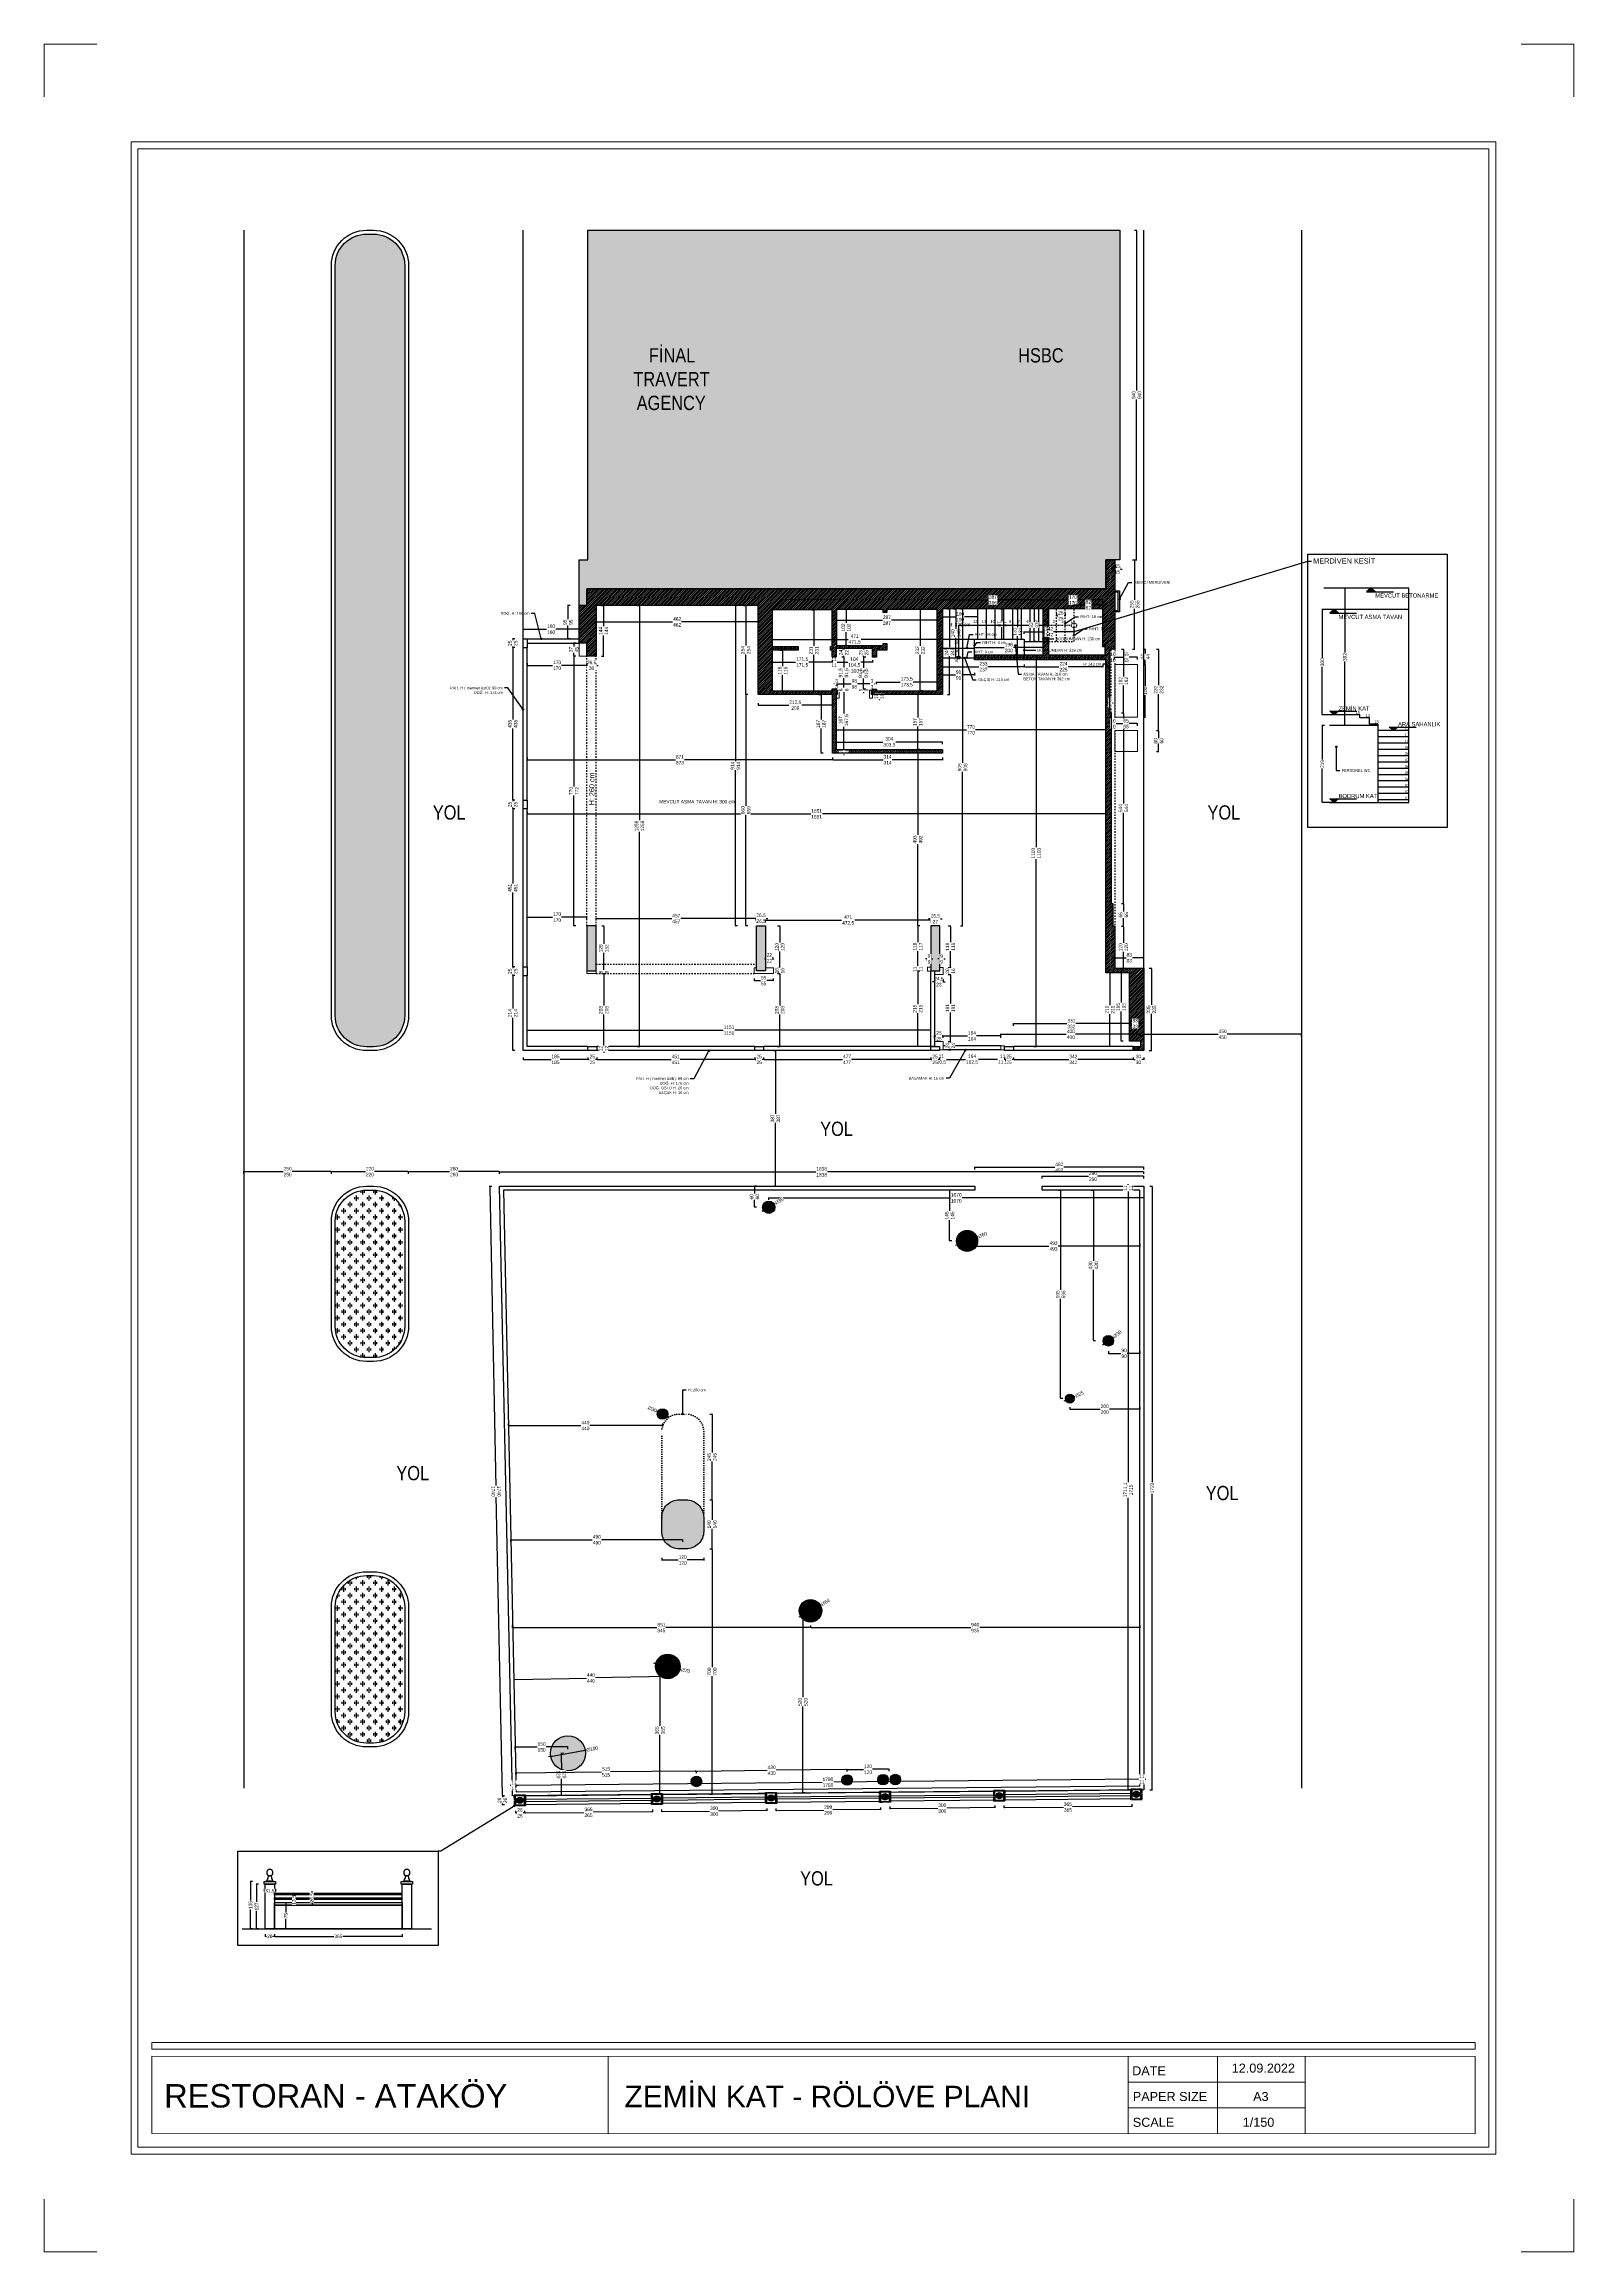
# Model space of a CAD drawing. Header units: millimetres. Extents: x 863 to 22635, y -482 to 12118.
# Drawn here: x 13905 to 18270, y 5818 to 12118 of the extents above; entities that cross this region are included whole.
import ezdxf
from ezdxf import colors
from ezdxf.entities.mleader import LeaderData, LeaderLine
from ezdxf.math import Vec2, Vec3

# ---------------------------------------------------------------- set-up
doc = ezdxf.new("R2010")
doc.units = ezdxf.units.MM
doc.header["$PDMODE"] = 35
doc.linetypes.add('DOTX2', pattern=[12.7, 0, -12.7])
doc.linetypes.add('JIS_02_1.0', pattern=[2, 1, -1])
for name, color, linetype in [('ALUMINIUM_0G', 145, 'Continuous'), ('c_stop', 7, 'Continuous'), ('CEILING_0G', 92, 'Continuous'), ('CONS_0G', 150, 'Continuous'), ('DIM_0G', 20, 'Continuous'), ('ELE-2_0G', 62, 'Continuous'), ('ELE-3_0G', 53, 'Continuous'), ('ELE-4_0G', 113, 'Continuous'), ('ELE-5_0G', 57, 'Continuous'), ('Existing COLUMN HATCH_0G', 252, 'Continuous'), ('Existing COLUMN_0G', 63, 'Continuous'), ('Existing WALL HATCH_0G', 251, 'Continuous'), ('Existing WALL_0G', 65, 'Continuous'), ('Existing WINDOWS_0G', 142, 'Continuous'), ('FLOOR_0G', 254, 'Continuous'), ('HATCH_0G', 251, 'Continuous'), ('LAND_0G', 251, 'Continuous'), ('LEVEL_0G', 83, 'Continuous'), ('LIGHT_0G', 12, 'Continuous'), ('PAVEMENT OUTSIDE_0G', 25, 'Continuous'), ('PLANT GRASS_0G', 63, 'Continuous'), ('PLANT TREE_0G', 65, 'Continuous'), ('STAIR_0G', 181, 'Continuous'), ('SYMBOL_0G', 32, 'Continuous'), ('WALL_0G', 151, 'Continuous')]:
    doc.layers.add(name, color=color, linetype=linetype)
for name, color, linetype, lineweight in [('MECHANIC_0G', 6, 'Continuous', 0), ('TXT_0G', 7, 'Continuous', 13), ('WOOD_0G', 46, 'Continuous', 5)]:
    doc.layers.add(name, color=color, linetype=linetype, lineweight=lineweight)
doc.styles.add('0G_50', font='ARIALN.TTF', dxfattribs={"height": 50})
doc.styles.add('ARIAL_SHEET', font='arial.ttf')
doc.styles.add('attdef', font='GOTHIC.TTF')
doc.styles.add('OZGU', font='ARIALN.TTF')
doc.styles.get("Standard").update_dxf_attribs({"font": 'arial.ttf'})
doc.dimstyles.new('0G_1_50_ORTA', dxfattribs={"dimtxt": 10, "dimasz": 3, "dimexe": 1, "dimexo": 4, "dimgap": 1, "dimtad": 0, "dimdec": 1, "dimzin": 9, "dimtxsty": 'OZGU', "dimblk": 'DOT', "dimcen": 2, "dimclrd": 256, "dimclre": 256, "dimclrt": 256, "dimadec": 1, "dimazin": 2, "dimtfac": 1, "dimtdec": 1, "dimtix": 1, "dimtmove": 2, "dimatfit": 3, "dimldrblk": 'ARCHTICK', "dimfxl": 6, "dimfxlon": 1, "dimtfill": 1, "dimarcsym": 0})
pattern_1 = [(90, (156564.517, 1761.177), (18, 18), [15, -21]), (90, (156569.017, 1765.677), (18, 18), [6, -30]), (90, (156560.017, 1765.677), (18, 18), [6, -30])]

# ---------------------------------------------------------------- blocks, each defined once
blk = doc.blocks.new('ANTET-1-150-A3-DIKEY')
for points in [[(0, 4100), (0, 4200), (100, 4200)], [(2810, 4200), (2910, 4200), (2910, 4100)], [(100, 0), (0, 0), (0, 100)], [(2810, 0), (2910, 0), (2910, 100)]]:
    blk.add_lwpolyline(points)
for points in [[(165.3, 4014.3), (2761.6, 4014.3), (2761.6, 185.7), (165.3, 185.7)], [(178.5, 4001.1), (2748.5, 4001.1), (2748.5, 198.9), (178.5, 198.9)]]:
    blk.add_lwpolyline(points, close=True)
at = {"layer": 'c_stop', "lineweight": 18}
for p, q in [((2722.2, 371.7), (204.8, 372.1)), ((204.8, 372.1), (204.8, 225.2)), ((1073, 371.7), (1073, 224.8)), ((2061.9, 371.8), (2061.9, 224.8)), ((2232, 371.8), (2232, 224.8)), ((2398.7, 371.7), (2398.7, 224.8)), ((2722.2, 371.7), (2722.2, 224.8)), ((2061.9, 322.9), (2398.7, 322.9)), ((2061.9, 273.9), (2398.7, 273.9)), ((204.8, 225.2), (2722.2, 224.8))]:
    blk.add_line(p, q, dxfattribs=at)
blk.add_lwpolyline([(2722.2, 385.3), (204.8, 385.3), (204.8, 398.2), (2722.2, 398.2)], close=True, dxfattribs=at)
at = {"layer": 'c_stop', "lineweight": 18, "style": 'ARIAL_SHEET'}
for s, height, p in [('DATE', 17.2, (2069.8, 335.9)), ('RESTORAN - ATAKÖY', 44.508, (228.2, 274.6)), ('PAPER SIZE', 17.2, (2071, 286.9)), ('A3', 17.2, (2299.9, 286.9)), ('SCALE', 17.2, (2071, 237.9)), ('1/150', 17.2, (2280.1, 237.9))]:
    blk.add_text(s, height=height, dxfattribs=at).set_placement(p)
blk = doc.blocks.new('220907_DIS-KOLON')
at = {"layer": 'LIGHT_0G'}
h = blk.add_hatch(color=51, dxfattribs=at)
h.dxf.hatch_style = 1
edge = h.paths.add_edge_path()
edge.add_arc((0, 0), 9, 0, 360)
at = {"layer": 'Existing WALL_0G', "linetype": 'JIS_02_1.0'}
blk.add_lwpolyline([(15.9, -15.6), (-15.6, -15.9), (-15.9, 15.6), (15.6, 15.9)], close=True, dxfattribs=at)
at = {"layer": 'Existing WALL_0G'}
blk.add_lwpolyline([(13.1, -12.9), (12.9, 13.1), (-13.1, 12.9), (-12.9, -13.1)], close=True, dxfattribs=at)
at = {"layer": 'LIGHT_0G', "color": 51}
blk.add_circle((0, 0), 9, dxfattribs=at)
blk = doc.blocks.new('220907_BAHCE-SINIR-DUVAR')
at = {"layer": 'ALUMINIUM_0G'}
for points in [[(12, 3.1), (376.9, 6.7)], [(12, -2.9), (377, 0.7)], [(402.9, 6.9), (702.9, 9.9)], [(403, 0.9), (703, 3.9)], [(728.9, 10.1), (1027.9, 13.1)], [(729, 4.1), (1028, 7.1)], [(1053.9, 13.3), (1353.9, 16.2)], [(1054, 7.3), (1353.9, 10.2)], [(1379.9, 16.5), (1744.9, 20.1)], [(1379.9, 10.5), (1744.9, 14.1)]]:
    blk.add_lwpolyline(points, dxfattribs=at)
at = {"layer": 'Existing WALL_0G'}
for points in [[(11.9, 13.1), (376.9, 16.7)], [(402.9, 16.9), (702.8, 19.9)], [(728.8, 20.1), (1027.8, 23.1)], [(1053.8, 23.3), (1353.8, 26.2)], [(1354.1, 0.2), (1054.1, -2.7)], [(1379.8, 26.5), (1744.8, 30.1)], [(1745, 4.1), (1380.1, 0.5)], [(377.1, -9.3), (12.1, -12.9)], [(703.1, -6.1), (403.1, -9.1)], [(1028.1, -2.9), (729.1, -5.9)]]:
    blk.add_lwpolyline(points, dxfattribs=at)
for p in [(-1, 0), (390, 3.8), (716, 7), (1041, 10.2), (1366.9, 13.4), (1757.9, 17.2)]:
    blk.add_blockref('220907_DIS-KOLON', p, dxfattribs=at)
blk = doc.blocks.new('_DotBlank')
at = {"color": 0, "linetype": 'ByBlock', "lineweight": -2}
blk.add_line((-0.5, 0), (-1, 0), dxfattribs=at)
blk.add_circle((0, 0), 0.5, dxfattribs=at)
blk = doc.blocks.new('_Dot')
at = {"color": 0, "linetype": 'ByBlock', "lineweight": -2}
blk.add_line((-0.5, 0), (-1, 0), dxfattribs=at)
at = {"color": 0, "linetype": 'ByBlock', "const_width": 0.5}
blk.add_lwpolyline([(-0.25, 0, 1), (0.25, 0, 1)], format="xyb", close=True, dxfattribs=at)
blk = doc.blocks.new('*D659')
at = {"layer": 'DIM_0G', "lineweight": -2, "transparency": 16777216}
for p, q in [((14536.2, 6724.2), (14536.2, 6717.2)), ((14539.2, 6718.2), (14542.3, 6718.2)), ((14559.2, 6718.2), (14556.2, 6718.2)), ((14562.2, 6724.2), (14562.2, 6717.2))]:
    blk.add_line(p, q, dxfattribs=at)
at = {"layer": 'DIM_0G', "lineweight": -2, "transparency": 16777216, "xscale": 3, "yscale": 3, "zscale": 3, "rotation": 180}
blk.add_blockref('_Dot', (14536.2, 6718.2), dxfattribs=at)
at = {"layer": 'DIM_0G', "lineweight": -2, "transparency": 16777216, "xscale": 3, "yscale": 3, "zscale": 3}
blk.add_blockref('_Dot', (14562.2, 6718.2), dxfattribs=at)
at = {"layer": 'DIM_0G', "transparency": 16777216, "insert": (14549.2, 6718.2), "char_height": 10, "attachment_point": 5, "style": 'OZGU', "bg_fill": 3, "box_fill_scale": 1.1, "bg_fill_color": 256, "bg_fill_true_color": 13158600, "bg_fill_transparency": 0}
blk.add_mtext('26', dxfattribs=at)
at = {"layer": 'Defpoints', "color": 0, "transparency": 16777216}
for p in [(14536.2, 6740), (14562.2, 6740), (14562.2, 6718.2)]:
    blk.add_point(p, dxfattribs=at)
blk = doc.blocks.new('_ArchTick')
at = {"color": 0, "linetype": 'ByBlock', "const_width": 0.15}
blk.add_lwpolyline([(-0.5, -0.5), (0.5, 0.5)], dxfattribs=at)
blk = doc.blocks.new('*D660')
at = {"layer": 'Defpoints', "color": 0, "transparency": 16777216}
for p in [(14536.2, 6867), (14511.4, 6740), (14536.2, 6740)]:
    blk.add_point(p, dxfattribs=at)
at = {"layer": 'DIM_0G', "lineweight": -2, "transparency": 16777216}
for p, q in [((14517.4, 6867), (14510.4, 6867)), ((14511.4, 6864), (14511.4, 6813.2)), ((14511.4, 6743), (14511.4, 6793.9)), ((14517.4, 6740), (14510.4, 6740))]:
    blk.add_line(p, q, dxfattribs=at)
at = {"layer": 'DIM_0G', "lineweight": -2, "transparency": 16777216, "xscale": 3, "yscale": 3, "zscale": 3}
for p, rotation in [((14511.4, 6867), 90), ((14511.4, 6740), 270)]:
    blk.add_blockref('_Dot', p, dxfattribs=dict(at, rotation=rotation))
at = {"layer": 'DIM_0G', "transparency": 16777216, "insert": (14511.4, 6803.5), "char_height": 10, "attachment_point": 5, "rotation": 90, "style": 'OZGU', "bg_fill": 3, "box_fill_scale": 1.1, "bg_fill_color": 256, "bg_fill_true_color": 13158600, "bg_fill_transparency": 0}
blk.add_mtext('127', dxfattribs=at)
blk = doc.blocks.new('*D661')
at = {"layer": 'Defpoints', "color": 0, "transparency": 16777216}
for p in [(14533.5, 6875), (14494.2, 6740), (14536.2, 6740)]:
    blk.add_point(p, dxfattribs=at)
at = {"layer": 'DIM_0G', "lineweight": -2, "transparency": 16777216}
for p, q in [((14500.2, 6875), (14493.2, 6875)), ((14494.2, 6872), (14494.2, 6817.3)), ((14494.2, 6743), (14494.2, 6797.8)), ((14500.2, 6740), (14493.2, 6740))]:
    blk.add_line(p, q, dxfattribs=at)
at = {"layer": 'DIM_0G', "lineweight": -2, "transparency": 16777216, "xscale": 3, "yscale": 3, "zscale": 3}
for p, rotation in [((14494.2, 6875), 90), ((14494.2, 6740), 270)]:
    blk.add_blockref('_Dot', p, dxfattribs=dict(at, rotation=rotation))
at = {"layer": 'DIM_0G', "transparency": 16777216, "insert": (14494.2, 6807.5), "char_height": 10, "attachment_point": 5, "rotation": 90, "style": 'OZGU', "bg_fill": 3, "box_fill_scale": 1.1, "bg_fill_color": 256, "bg_fill_true_color": 13158600, "bg_fill_transparency": 0}
blk.add_mtext('135', dxfattribs=at)
blk = doc.blocks.new('*D662')
at = {"layer": 'DIM_0G', "lineweight": -2, "transparency": 16777216}
for p, q in [((14588.9, 6815), (14595.9, 6815)), ((14594.9, 6812), (14594.9, 6784.4)), ((14594.9, 6743), (14594.9, 6770.7)), ((14588.9, 6740), (14595.9, 6740))]:
    blk.add_line(p, q, dxfattribs=at)
at = {"layer": 'DIM_0G', "lineweight": -2, "transparency": 16777216, "xscale": 3, "yscale": 3, "zscale": 3}
for p, rotation in [((14594.9, 6815), 90), ((14594.9, 6740), 270)]:
    blk.add_blockref('_Dot', p, dxfattribs=dict(at, rotation=rotation))
at = {"layer": 'DIM_0G', "transparency": 16777216, "insert": (14594.9, 6777.5), "char_height": 10, "attachment_point": 5, "rotation": 90, "style": 'OZGU', "bg_fill": 3, "box_fill_scale": 1.1, "bg_fill_color": 256, "bg_fill_true_color": 13158600, "bg_fill_transparency": 0}
blk.add_mtext('75', dxfattribs=at)
at = {"layer": 'Defpoints', "color": 0, "transparency": 16777216}
for p in [(14562.2, 6815), (14562.2, 6740), (14594.9, 6740)]:
    blk.add_point(p, dxfattribs=at)
blk = doc.blocks.new('*D663')
at = {"layer": 'DIM_0G', "lineweight": -2, "transparency": 16777216}
for p, q in [((14533.5, 6853.6), (14533.5, 6846.6)), ((14536.5, 6847.6), (14537.6, 6847.6)), ((14562, 6847.6), (14560.9, 6847.6)), ((14565, 6853.6), (14565, 6846.6))]:
    blk.add_line(p, q, dxfattribs=at)
at = {"layer": 'DIM_0G', "lineweight": -2, "transparency": 16777216, "xscale": 3, "yscale": 3, "zscale": 3, "rotation": 180}
blk.add_blockref('_Dot', (14533.5, 6847.6), dxfattribs=at)
at = {"layer": 'DIM_0G', "lineweight": -2, "transparency": 16777216, "xscale": 3, "yscale": 3, "zscale": 3}
blk.add_blockref('_Dot', (14565, 6847.6), dxfattribs=at)
at = {"layer": 'DIM_0G', "transparency": 16777216, "insert": (14549.2, 6847.6), "char_height": 10, "attachment_point": 5, "style": 'OZGU', "bg_fill": 3, "box_fill_scale": 1.1, "bg_fill_color": 256, "bg_fill_true_color": 13158600, "bg_fill_transparency": 0}
blk.add_mtext('31,5', dxfattribs=at)
at = {"layer": 'Defpoints', "color": 0, "transparency": 16777216}
for p in [(14533.5, 6875), (14565, 6875), (14565, 6847.6)]:
    blk.add_point(p, dxfattribs=at)
blk = doc.blocks.new('*D664')
at = {"layer": 'Defpoints', "color": 0, "transparency": 16777216}
for p in [(14562.2, 6740), (14927.2, 6740), (14927.2, 6718.2)]:
    blk.add_point(p, dxfattribs=at)
at = {"layer": 'DIM_0G', "lineweight": -2, "transparency": 16777216}
for p, q in [((14562.2, 6724.2), (14562.2, 6717.2)), ((14565.2, 6718.2), (14734.7, 6718.2)), ((14924.2, 6718.2), (14754.8, 6718.2)), ((14927.2, 6724.2), (14927.2, 6717.2))]:
    blk.add_line(p, q, dxfattribs=at)
at = {"layer": 'DIM_0G', "lineweight": -2, "transparency": 16777216, "xscale": 3, "yscale": 3, "zscale": 3, "rotation": 180}
blk.add_blockref('_Dot', (14562.2, 6718.2), dxfattribs=at)
at = {"layer": 'DIM_0G', "lineweight": -2, "transparency": 16777216, "xscale": 3, "yscale": 3, "zscale": 3}
blk.add_blockref('_Dot', (14927.2, 6718.2), dxfattribs=at)
at = {"layer": 'DIM_0G', "transparency": 16777216, "insert": (14744.7, 6718.2), "char_height": 10, "attachment_point": 5, "style": 'OZGU', "bg_fill": 3, "box_fill_scale": 1.1, "bg_fill_color": 256, "bg_fill_true_color": 13158600, "bg_fill_transparency": 0}
blk.add_mtext('365', dxfattribs=at)
blk = doc.blocks.new('*D665')
at = {"layer": 'Defpoints', "color": 0, "transparency": 16777216}
for p in [(14562.2, 6815), (14563.2, 6828.5)]:
    blk.add_point(p, dxfattribs=at)
at = {"layer": 'DIM_0G', "lineweight": -2, "transparency": 16777216}
for p, q in [((14613, 6828.5), (14620, 6828.5)), ((14613, 6815), (14620, 6815)), ((14619, 6831.5), (14619, 6834.5)), ((14619, 6815), (14619, 6828.5)), ((14619, 6812), (14619, 6809))]:
    blk.add_line(p, q, dxfattribs=at)
at = {"layer": 'DIM_0G', "lineweight": -2, "transparency": 16777216, "xscale": 3, "yscale": 3, "zscale": 3}
for p, rotation in [((14619, 6828.5), 270), ((14619, 6815), 90)]:
    blk.add_blockref('_Dot', p, dxfattribs=dict(at, rotation=rotation))
at = {"layer": 'DIM_0G', "transparency": 16777216, "insert": (14619, 6821.8), "char_height": 10, "attachment_point": 5, "rotation": 90, "style": 'OZGU', "bg_fill": 3, "box_fill_scale": 1.1, "bg_fill_color": 256, "bg_fill_true_color": 13158600, "bg_fill_transparency": 0}
blk.add_mtext('13,5', dxfattribs=at)
at = {"layer": 'Defpoints', "color": 0, "transparency": 16777216}
blk.add_point((14619, 6828.5), dxfattribs=at)
blk = doc.blocks.new('*D666')
at = {"layer": 'DIM_0G', "lineweight": -2, "transparency": 16777216}
for p, q in [((14664.3, 6841.5), (14671.3, 6841.5)), ((14664.3, 6815), (14671.3, 6815)), ((14670.3, 6844.5), (14670.3, 6847.5)), ((14670.3, 6841.5), (14670.3, 6840)), ((14670.3, 6815), (14670.3, 6816.5)), ((14670.3, 6812), (14670.3, 6809))]:
    blk.add_line(p, q, dxfattribs=at)
at = {"layer": 'DIM_0G', "lineweight": -2, "transparency": 16777216, "xscale": 3, "yscale": 3, "zscale": 3}
for p, rotation in [((14670.3, 6841.5), 270), ((14670.3, 6815), 90)]:
    blk.add_blockref('_Dot', p, dxfattribs=dict(at, rotation=rotation))
at = {"layer": 'DIM_0G', "transparency": 16777216, "insert": (14670.3, 6828.3), "char_height": 10, "attachment_point": 5, "rotation": 90, "style": 'OZGU', "bg_fill": 3, "box_fill_scale": 1.1, "bg_fill_color": 256, "bg_fill_true_color": 13158600, "bg_fill_transparency": 0}
blk.add_mtext('26,5', dxfattribs=at)
at = {"layer": 'Defpoints', "color": 0, "transparency": 16777216}
for p in [(14655.6, 6841.5), (14655.6, 6815), (14670.3, 6815)]:
    blk.add_point(p, dxfattribs=at)
blk = doc.blocks.new('*D667')
at = {"layer": 'Defpoints', "color": 0, "transparency": 16777216}
for p in [(16702, 10419.7), (16926, 10397.7), (16926, 10341.4)]:
    blk.add_point(p, dxfattribs=at)
at = {"layer": 'DIM_0G', "lineweight": -2, "transparency": 16777216}
for p, q in [((16702, 10347.4), (16702, 10340.4)), ((16705, 10341.4), (16803.9, 10341.4)), ((16923, 10341.4), (16824.2, 10341.4)), ((16926, 10347.4), (16926, 10340.4))]:
    blk.add_line(p, q, dxfattribs=at)
at = {"layer": 'DIM_0G', "lineweight": -2, "transparency": 16777216, "xscale": 3, "yscale": 3, "zscale": 3, "rotation": 180}
blk.add_blockref('_Dot', (16702, 10341.4), dxfattribs=at)
at = {"layer": 'DIM_0G', "lineweight": -2, "transparency": 16777216, "xscale": 3, "yscale": 3, "zscale": 3}
blk.add_blockref('_Dot', (16926, 10341.4), dxfattribs=at)
at = {"layer": 'DIM_0G', "transparency": 16777216, "insert": (16814, 10341.4), "char_height": 10, "attachment_point": 5, "style": 'OZGU', "bg_fill": 3, "box_fill_scale": 1.1, "bg_fill_color": 256, "bg_fill_true_color": 13158600, "bg_fill_transparency": 0}
blk.add_mtext('224\\P{\\C2;225}', dxfattribs=at)
blk = doc.blocks.new('*D668')
at = {"layer": 'Defpoints', "color": 0, "transparency": 16777216}
for p in [(16926, 10531.7), (16756, 10506.7), (16926, 10506.7)]:
    blk.add_point(p, dxfattribs=at)
at = {"layer": 'DIM_0G', "lineweight": -2, "transparency": 16777216}
for p, q in [((16756, 10525.7), (16756, 10532.7)), ((16759, 10531.7), (16831.4, 10531.7)), ((16923, 10531.7), (16850.7, 10531.7)), ((16926, 10525.7), (16926, 10532.7))]:
    blk.add_line(p, q, dxfattribs=at)
at = {"layer": 'DIM_0G', "lineweight": -2, "transparency": 16777216, "xscale": 3, "yscale": 3, "zscale": 3, "rotation": 180}
blk.add_blockref('_Dot', (16756, 10531.7), dxfattribs=at)
at = {"layer": 'DIM_0G', "lineweight": -2, "transparency": 16777216, "xscale": 3, "yscale": 3, "zscale": 3}
blk.add_blockref('_Dot', (16926, 10531.7), dxfattribs=at)
at = {"layer": 'DIM_0G', "transparency": 16777216, "insert": (16841, 10531.7), "char_height": 10, "attachment_point": 5, "style": 'OZGU', "bg_fill": 3, "box_fill_scale": 1.1, "bg_fill_color": 256, "bg_fill_true_color": 13158600, "bg_fill_transparency": 0}
blk.add_mtext('170\\P170', dxfattribs=at)
blk = doc.blocks.new('*D669')
at = {"layer": 'Defpoints', "color": 0, "transparency": 16777216}
for p in [(16844, 10506.7), (16926, 10518.2), (16926, 10506.7)]:
    blk.add_point(p, dxfattribs=at)
at = {"layer": 'DIM_0G', "lineweight": -2, "transparency": 16777216}
for p, q in [((16844, 10512.2), (16844, 10519.2)), ((16847, 10518.2), (16878.2, 10518.2)), ((16923, 10518.2), (16891.9, 10518.2)), ((16926, 10512.2), (16926, 10519.2))]:
    blk.add_line(p, q, dxfattribs=at)
at = {"layer": 'DIM_0G', "lineweight": -2, "transparency": 16777216, "xscale": 3, "yscale": 3, "zscale": 3, "rotation": 180}
blk.add_blockref('_Dot', (16844, 10518.2), dxfattribs=at)
at = {"layer": 'DIM_0G', "lineweight": -2, "transparency": 16777216, "xscale": 3, "yscale": 3, "zscale": 3}
blk.add_blockref('_Dot', (16926, 10518.2), dxfattribs=at)
at = {"layer": 'DIM_0G', "transparency": 16777216, "insert": (16885, 10518.2), "char_height": 10, "attachment_point": 5, "style": 'OZGU', "bg_fill": 3, "box_fill_scale": 1.1, "bg_fill_color": 256, "bg_fill_true_color": 13158600, "bg_fill_transparency": 0}
blk.add_mtext('82\\P82', dxfattribs=at)
blk = doc.blocks.new('*D670')
at = {"layer": 'Defpoints', "color": 0, "transparency": 16777216}
for p in [(16756, 10396), (16560, 10383.6), (16756, 10375.7)]:
    blk.add_point(p, dxfattribs=at)
at = {"layer": 'DIM_0G', "lineweight": -2, "transparency": 16777216}
for p, q in [((16560, 10390), (16560, 10397)), ((16563, 10396), (16647.9, 10396)), ((16753, 10396), (16668.1, 10396)), ((16756, 10390), (16756, 10397))]:
    blk.add_line(p, q, dxfattribs=at)
at = {"layer": 'DIM_0G', "lineweight": -2, "transparency": 16777216, "xscale": 3, "yscale": 3, "zscale": 3, "rotation": 180}
blk.add_blockref('_Dot', (16560, 10396), dxfattribs=at)
at = {"layer": 'DIM_0G', "lineweight": -2, "transparency": 16777216, "xscale": 3, "yscale": 3, "zscale": 3}
blk.add_blockref('_Dot', (16756, 10396), dxfattribs=at)
at = {"layer": 'DIM_0G', "transparency": 16777216, "insert": (16658, 10396), "char_height": 10, "attachment_point": 5, "style": 'OZGU', "bg_fill": 3, "box_fill_scale": 1.1, "bg_fill_color": 256, "bg_fill_true_color": 13158600, "bg_fill_transparency": 0}
blk.add_mtext('196\\P{\\C2;200}', dxfattribs=at)
blk = doc.blocks.new('*D671')
at = {"layer": 'Defpoints', "color": 0, "transparency": 16777216}
for p in [(16702, 10419.7), (16844, 10440.9), (16844, 10413.7)]:
    blk.add_point(p, dxfattribs=at)
at = {"layer": 'DIM_0G', "lineweight": -2, "transparency": 16777216}
for p, q in [((16702, 10434.9), (16702, 10441.9)), ((16705, 10440.9), (16763.4, 10440.9)), ((16841, 10440.9), (16782.7, 10440.9)), ((16844, 10434.9), (16844, 10441.9))]:
    blk.add_line(p, q, dxfattribs=at)
at = {"layer": 'DIM_0G', "lineweight": -2, "transparency": 16777216, "xscale": 3, "yscale": 3, "zscale": 3, "rotation": 180}
blk.add_blockref('_Dot', (16702, 10440.9), dxfattribs=at)
at = {"layer": 'DIM_0G', "lineweight": -2, "transparency": 16777216, "xscale": 3, "yscale": 3, "zscale": 3}
blk.add_blockref('_Dot', (16844, 10440.9), dxfattribs=at)
at = {"layer": 'DIM_0G', "transparency": 16777216, "insert": (16773, 10440.9), "char_height": 10, "attachment_point": 5, "style": 'OZGU', "bg_fill": 3, "box_fill_scale": 1.1, "bg_fill_color": 256, "bg_fill_true_color": 13158600, "bg_fill_transparency": 0}
blk.add_mtext('142\\P142', dxfattribs=at)
blk = doc.blocks.new('*D672')
at = {"layer": 'Defpoints', "color": 0, "transparency": 16777216}
for p in [(16469, 10366.7), (16702, 10375.7), (16702, 10341.4)]:
    blk.add_point(p, dxfattribs=at)
at = {"layer": 'DIM_0G', "lineweight": -2, "transparency": 16777216}
for p, q in [((16469, 10347.4), (16469, 10340.4)), ((16472, 10341.4), (16575.4, 10341.4)), ((16699, 10341.4), (16595.7, 10341.4)), ((16702, 10347.4), (16702, 10340.4))]:
    blk.add_line(p, q, dxfattribs=at)
at = {"layer": 'DIM_0G', "lineweight": -2, "transparency": 16777216, "xscale": 3, "yscale": 3, "zscale": 3, "rotation": 180}
blk.add_blockref('_Dot', (16469, 10341.4), dxfattribs=at)
at = {"layer": 'DIM_0G', "lineweight": -2, "transparency": 16777216, "xscale": 3, "yscale": 3, "zscale": 3}
blk.add_blockref('_Dot', (16702, 10341.4), dxfattribs=at)
at = {"layer": 'DIM_0G', "transparency": 16777216, "insert": (16585.5, 10341.4), "char_height": 10, "attachment_point": 5, "style": 'OZGU', "bg_fill": 3, "box_fill_scale": 1.1, "bg_fill_color": 256, "bg_fill_true_color": 13158600, "bg_fill_transparency": 0}
blk.add_mtext('233\\P237', dxfattribs=at)
blk = doc.blocks.new('*D673')
at = {"layer": 'Defpoints', "color": 0, "transparency": 16777216}
for p in [(16469, 10506.7), (16569, 10506.7), (16569, 10484)]:
    blk.add_point(p, dxfattribs=at)
at = {"layer": 'DIM_0G', "lineweight": -2, "transparency": 16777216}
for p, q in [((16469, 10490), (16469, 10483)), ((16472, 10484), (16509.4, 10484)), ((16566, 10484), (16528.7, 10484)), ((16569, 10490), (16569, 10483))]:
    blk.add_line(p, q, dxfattribs=at)
at = {"layer": 'DIM_0G', "lineweight": -2, "transparency": 16777216, "xscale": 3, "yscale": 3, "zscale": 3, "rotation": 180}
blk.add_blockref('_Dot', (16469, 10484), dxfattribs=at)
at = {"layer": 'DIM_0G', "lineweight": -2, "transparency": 16777216, "xscale": 3, "yscale": 3, "zscale": 3}
blk.add_blockref('_Dot', (16569, 10484), dxfattribs=at)
at = {"layer": 'DIM_0G', "transparency": 16777216, "insert": (16519, 10484), "char_height": 10, "attachment_point": 5, "style": 'OZGU', "bg_fill": 3, "box_fill_scale": 1.1, "bg_fill_color": 256, "bg_fill_true_color": 13158600, "bg_fill_transparency": 0}
blk.add_mtext('100\\P100', dxfattribs=at)
blk = doc.blocks.new('*D674')
at = {"layer": 'Defpoints', "color": 0, "transparency": 16777216}
for p in [(16469, 10366.7), (16560, 10360.7), (16560, 10317.7)]:
    blk.add_point(p, dxfattribs=at)
at = {"layer": 'DIM_0G', "lineweight": -2, "transparency": 16777216}
for p, q in [((16469, 10323.7), (16469, 10316.7)), ((16472, 10317.7), (16508.5, 10317.7)), ((16557, 10317.7), (16520.6, 10317.7)), ((16560, 10323.7), (16560, 10316.7))]:
    blk.add_line(p, q, dxfattribs=at)
at = {"layer": 'DIM_0G', "lineweight": -2, "transparency": 16777216, "xscale": 3, "yscale": 3, "zscale": 3, "rotation": 180}
blk.add_blockref('_Dot', (16469, 10317.7), dxfattribs=at)
at = {"layer": 'DIM_0G', "lineweight": -2, "transparency": 16777216, "xscale": 3, "yscale": 3, "zscale": 3}
blk.add_blockref('_Dot', (16560, 10317.7), dxfattribs=at)
at = {"layer": 'DIM_0G', "transparency": 16777216, "insert": (16514.5, 10317.7), "char_height": 10, "attachment_point": 5, "style": 'OZGU', "bg_fill": 3, "box_fill_scale": 1.1, "bg_fill_color": 256, "bg_fill_true_color": 13158600, "bg_fill_transparency": 0}
blk.add_mtext('91\\P91', dxfattribs=at)
blk = doc.blocks.new('*D675')
at = {"layer": 'Defpoints', "color": 0, "transparency": 16777216}
for p in [(16469, 10506.7), (16506.4, 10506.7), (16469, 10366.7)]:
    blk.add_point(p, dxfattribs=at)
at = {"layer": 'DIM_0G', "lineweight": -2, "transparency": 16777216}
for p, q in [((16500.4, 10506.7), (16507.4, 10506.7)), ((16506.4, 10503.7), (16506.4, 10446.3)), ((16506.4, 10369.7), (16506.4, 10427)), ((16500.4, 10366.7), (16507.4, 10366.7))]:
    blk.add_line(p, q, dxfattribs=at)
at = {"layer": 'DIM_0G', "lineweight": -2, "transparency": 16777216, "xscale": 3, "yscale": 3, "zscale": 3}
for p, rotation in [((16506.4, 10506.7), 90), ((16506.4, 10366.7), 270)]:
    blk.add_blockref('_Dot', p, dxfattribs=dict(at, rotation=rotation))
at = {"layer": 'DIM_0G', "transparency": 16777216, "insert": (16506.4, 10436.7), "char_height": 10, "attachment_point": 5, "rotation": 90, "style": 'OZGU', "bg_fill": 3, "box_fill_scale": 1.1, "bg_fill_color": 256, "bg_fill_true_color": 13158600, "bg_fill_transparency": 0}
blk.add_mtext('140\\P140', dxfattribs=at)
blk = doc.blocks.new('*D676')
at = {"layer": 'Defpoints', "color": 0, "transparency": 16777216}
for p in [(16756, 10531.7), (16469, 10506.7), (16756, 10506.7)]:
    blk.add_point(p, dxfattribs=at)
at = {"layer": 'DIM_0G', "lineweight": -2, "transparency": 16777216}
for p, q in [((16469, 10525.7), (16469, 10532.7)), ((16472, 10531.7), (16602.4, 10531.7)), ((16753, 10531.7), (16622.7, 10531.7)), ((16756, 10525.7), (16756, 10532.7))]:
    blk.add_line(p, q, dxfattribs=at)
at = {"layer": 'DIM_0G', "lineweight": -2, "transparency": 16777216, "xscale": 3, "yscale": 3, "zscale": 3, "rotation": 180}
blk.add_blockref('_Dot', (16469, 10531.7), dxfattribs=at)
at = {"layer": 'DIM_0G', "lineweight": -2, "transparency": 16777216, "xscale": 3, "yscale": 3, "zscale": 3}
blk.add_blockref('_Dot', (16756, 10531.7), dxfattribs=at)
at = {"layer": 'DIM_0G', "transparency": 16777216, "insert": (16612.5, 10531.7), "char_height": 10, "attachment_point": 5, "style": 'OZGU', "bg_fill": 3, "box_fill_scale": 1.1, "bg_fill_color": 256, "bg_fill_true_color": 13158600, "bg_fill_transparency": 0}
blk.add_mtext('287\\P{\\C2;286}', dxfattribs=at)
blk = doc.blocks.new('*D677')
at = {"layer": 'Defpoints', "color": 0, "transparency": 16777216}
for p in [(16567.5, 10506.7), (16638.4, 10506.7), (16567.5, 10419.7)]:
    blk.add_point(p, dxfattribs=at)
at = {"layer": 'DIM_0G', "lineweight": -2, "transparency": 16777216}
for p, q in [((16632.4, 10506.7), (16639.4, 10506.7)), ((16638.4, 10503.7), (16638.4, 10470)), ((16632.4, 10419.7), (16639.4, 10419.7)), ((16638.4, 10422.7), (16638.4, 10456.3))]:
    blk.add_line(p, q, dxfattribs=at)
at = {"layer": 'DIM_0G', "lineweight": -2, "transparency": 16777216, "xscale": 3, "yscale": 3, "zscale": 3}
for p, rotation in [((16638.4, 10506.7), 90), ((16638.4, 10419.7), 270)]:
    blk.add_blockref('_Dot', p, dxfattribs=dict(at, rotation=rotation))
at = {"layer": 'DIM_0G', "transparency": 16777216, "insert": (16638.4, 10463.2), "char_height": 10, "attachment_point": 5, "rotation": 90, "style": 'OZGU', "bg_fill": 3, "box_fill_scale": 1.1, "bg_fill_color": 256, "bg_fill_true_color": 13158600, "bg_fill_transparency": 0}
blk.add_mtext('87\\P87', dxfattribs=at)
blk = doc.blocks.new('*D678')
at = {"layer": 'Defpoints', "color": 0, "transparency": 16777216}
for p in [(16601.5, 10506.7), (16601.5, 10375.7), (16682.8, 10375.7)]:
    blk.add_point(p, dxfattribs=at)
at = {"layer": 'DIM_0G', "lineweight": -2, "transparency": 16777216}
for p, q in [((16676.8, 10506.7), (16683.8, 10506.7)), ((16682.8, 10503.7), (16682.8, 10450)), ((16682.8, 10378.7), (16682.8, 10432.3)), ((16676.8, 10375.7), (16683.8, 10375.7))]:
    blk.add_line(p, q, dxfattribs=at)
at = {"layer": 'DIM_0G', "lineweight": -2, "transparency": 16777216, "xscale": 3, "yscale": 3, "zscale": 3}
for p, rotation in [((16682.8, 10506.7), 90), ((16682.8, 10375.7), 270)]:
    blk.add_blockref('_Dot', p, dxfattribs=dict(at, rotation=rotation))
at = {"layer": 'DIM_0G', "transparency": 16777216, "insert": (16682.8, 10441.2), "char_height": 10, "attachment_point": 5, "rotation": 90, "style": 'OZGU', "bg_fill": 3, "box_fill_scale": 1.1, "bg_fill_color": 256, "bg_fill_true_color": 13158600, "bg_fill_transparency": 0}
blk.add_mtext('131\\P131', dxfattribs=at)
blk = doc.blocks.new('*D679')
at = {"layer": 'Defpoints', "color": 0, "transparency": 16777216}
for p in [(16975, 11586.7), (16975, 10646.7), (17022.5, 10646.7)]:
    blk.add_point(p, dxfattribs=at)
at = {"layer": 'DIM_0G', "lineweight": -2, "transparency": 16777216}
for p, q in [((17016.5, 11586.7), (17023.5, 11586.7)), ((17022.5, 11583.7), (17022.5, 11126.7)), ((17022.5, 10649.7), (17022.5, 11106.6)), ((17016.5, 10646.7), (17023.5, 10646.7))]:
    blk.add_line(p, q, dxfattribs=at)
at = {"layer": 'DIM_0G', "lineweight": -2, "transparency": 16777216, "xscale": 3, "yscale": 3, "zscale": 3}
for p, rotation in [((17022.5, 11586.7), 90), ((17022.5, 10646.7), 270)]:
    blk.add_blockref('_Dot', p, dxfattribs=dict(at, rotation=rotation))
at = {"layer": 'DIM_0G', "transparency": 16777216, "insert": (17022.5, 11116.7), "char_height": 10, "attachment_point": 5, "rotation": 90, "style": 'OZGU', "bg_fill": 3, "box_fill_scale": 1.1, "bg_fill_color": 256, "bg_fill_true_color": 13158600, "bg_fill_transparency": 0}
blk.add_mtext('940\\P940', dxfattribs=at)
blk = doc.blocks.new('*D680')
at = {"layer": 'DIM_0G', "lineweight": -2, "transparency": 16777216}
for p, q in [((16957, 10620), (16954, 10620)), ((16960, 10626), (16960, 10619)), ((16960, 10620), (16961, 10620)), ((16975, 10620), (16974.1, 10620)), ((16975, 10626), (16975, 10619)), ((16978, 10620), (16981, 10620))]:
    blk.add_line(p, q, dxfattribs=at)
at = {"layer": 'DIM_0G', "lineweight": -2, "transparency": 16777216, "xscale": 3, "yscale": 3, "zscale": 3}
blk.add_blockref('_Dot', (16960, 10620), dxfattribs=at)
at = {"layer": 'DIM_0G', "lineweight": -2, "transparency": 16777216, "xscale": 3, "yscale": 3, "zscale": 3, "rotation": 180}
blk.add_blockref('_Dot', (16975, 10620), dxfattribs=at)
at = {"layer": 'DIM_0G', "transparency": 16777216, "insert": (16967.5, 10620), "char_height": 10, "attachment_point": 5, "style": 'OZGU', "bg_fill": 3, "box_fill_scale": 1.1, "bg_fill_color": 256, "bg_fill_true_color": 13158600, "bg_fill_transparency": 0}
blk.add_mtext('15\\P15', dxfattribs=at)
at = {"layer": 'Defpoints', "color": 0, "transparency": 16777216}
for p in [(16960, 10646.7), (16975, 10646.7), (16975, 10620)]:
    blk.add_point(p, dxfattribs=at)
blk = doc.blocks.new('*D681')
at = {"layer": 'Defpoints', "color": 0, "transparency": 16777216}
for p in [(16960, 10646.7), (16960, 10391.7), (17016.9, 10391.7)]:
    blk.add_point(p, dxfattribs=at)
at = {"layer": 'DIM_0G', "lineweight": -2, "transparency": 16777216}
for p, q in [((17010.9, 10646.7), (17017.9, 10646.7)), ((17016.9, 10643.7), (17016.9, 10529.3)), ((17016.9, 10394.7), (17016.9, 10509)), ((17010.9, 10391.7), (17017.9, 10391.7))]:
    blk.add_line(p, q, dxfattribs=at)
at = {"layer": 'DIM_0G', "lineweight": -2, "transparency": 16777216, "xscale": 3, "yscale": 3, "zscale": 3}
for p, rotation in [((17016.9, 10646.7), 90), ((17016.9, 10391.7), 270)]:
    blk.add_blockref('_Dot', p, dxfattribs=dict(at, rotation=rotation))
at = {"layer": 'DIM_0G', "transparency": 16777216, "insert": (17016.9, 10519.2), "char_height": 10, "attachment_point": 5, "rotation": 90, "style": 'OZGU', "bg_fill": 3, "box_fill_scale": 1.1, "bg_fill_color": 256, "bg_fill_true_color": 13158600, "bg_fill_transparency": 0}
blk.add_mtext('255\\P255', dxfattribs=at)
blk = doc.blocks.new('*D682')
at = {"layer": 'DIM_0G', "lineweight": -2, "transparency": 16777216}
for p, q in [((16947, 10368.3), (16944, 10368.3)), ((16950, 10374.3), (16950, 10367.3)), ((16950, 10368.3), (16960, 10368.3)), ((16960, 10362.3), (16960, 10369.3)), ((16963, 10368.3), (16966, 10368.3))]:
    blk.add_line(p, q, dxfattribs=at)
at = {"layer": 'DIM_0G', "lineweight": -2, "transparency": 16777216, "xscale": 3, "yscale": 3, "zscale": 3}
blk.add_blockref('_Dot', (16950, 10368.3), dxfattribs=at)
at = {"layer": 'DIM_0G', "lineweight": -2, "transparency": 16777216, "xscale": 3, "yscale": 3, "zscale": 3, "rotation": 180}
blk.add_blockref('_Dot', (16960, 10368.3), dxfattribs=at)
at = {"layer": 'DIM_0G', "transparency": 16777216, "insert": (16955, 10368.3), "char_height": 10, "attachment_point": 5, "style": 'OZGU', "bg_fill": 3, "box_fill_scale": 1.1, "bg_fill_color": 256, "bg_fill_true_color": 13158600, "bg_fill_transparency": 0}
blk.add_mtext('10\\P10', dxfattribs=at)
at = {"layer": 'Defpoints', "color": 0, "transparency": 16777216}
for p in [(16950, 10391.7), (16960, 10368.3), (16960, 10347.7)]:
    blk.add_point(p, dxfattribs=at)
blk = doc.blocks.new('*D683')
at = {"layer": 'DIM_0G', "lineweight": -2, "transparency": 16777216}
for p, q in [((16960, 10362.3), (16960, 10369.3)), ((16963, 10368.3), (16985.6, 10368.3)), ((17022, 10368.3), (16999.5, 10368.3)), ((17025, 10362.3), (17025, 10369.3))]:
    blk.add_line(p, q, dxfattribs=at)
at = {"layer": 'DIM_0G', "lineweight": -2, "transparency": 16777216, "xscale": 3, "yscale": 3, "zscale": 3, "rotation": 180}
blk.add_blockref('_Dot', (16960, 10368.3), dxfattribs=at)
at = {"layer": 'DIM_0G', "lineweight": -2, "transparency": 16777216, "xscale": 3, "yscale": 3, "zscale": 3}
blk.add_blockref('_Dot', (17025, 10368.3), dxfattribs=at)
at = {"layer": 'DIM_0G', "transparency": 16777216, "insert": (16992.5, 10368.3), "char_height": 10, "attachment_point": 5, "style": 'OZGU', "bg_fill": 3, "box_fill_scale": 1.1, "bg_fill_color": 256, "bg_fill_true_color": 13158600, "bg_fill_transparency": 0}
blk.add_mtext('65\\P65', dxfattribs=at)
at = {"layer": 'Defpoints', "color": 0, "transparency": 16777216}
for p in [(16960, 10347.7), (17025, 10368.3), (17025, 10347.7)]:
    blk.add_point(p, dxfattribs=at)
blk = doc.blocks.new('*D684')
at = {"layer": 'Defpoints', "color": 0, "transparency": 16777216}
blk.add_point((16960, 10391.7), dxfattribs=at)
at = {"layer": 'DIM_0G', "lineweight": -2, "transparency": 16777216}
for p, q in [((17041.3, 10391.7), (17048.3, 10391.7)), ((17041.3, 10347.7), (17048.3, 10347.7)), ((17047.3, 10388.7), (17047.3, 10376.7)), ((17047.3, 10350.7), (17047.3, 10362.6))]:
    blk.add_line(p, q, dxfattribs=at)
at = {"layer": 'DIM_0G', "lineweight": -2, "transparency": 16777216, "xscale": 3, "yscale": 3, "zscale": 3}
for p, rotation in [((17047.3, 10391.7), 90), ((17047.3, 10347.7), 270)]:
    blk.add_blockref('_Dot', p, dxfattribs=dict(at, rotation=rotation))
at = {"layer": 'DIM_0G', "transparency": 16777216, "insert": (17047.3, 10369.7), "char_height": 10, "attachment_point": 5, "rotation": 90, "style": 'OZGU', "bg_fill": 3, "box_fill_scale": 1.1, "bg_fill_color": 256, "bg_fill_true_color": 13158600, "bg_fill_transparency": 0}
blk.add_mtext('44\\P44', dxfattribs=at)
at = {"layer": 'Defpoints', "color": 0, "transparency": 16777216}
for p in [(17025, 10347.7), (17047.3, 10347.7)]:
    blk.add_point(p, dxfattribs=at)
blk = doc.blocks.new('*D685')
at = {"layer": 'Defpoints', "color": 0, "transparency": 16777216}
for p in [(17025, 10347.7), (17025, 10197.7), (17047.3, 10197.7)]:
    blk.add_point(p, dxfattribs=at)
at = {"layer": 'DIM_0G', "lineweight": -2, "transparency": 16777216}
for p, q in [((17041.3, 10347.7), (17048.3, 10347.7)), ((17047.3, 10344.7), (17047.3, 10282.3)), ((17047.3, 10200.7), (17047.3, 10263)), ((17041.3, 10197.7), (17048.3, 10197.7))]:
    blk.add_line(p, q, dxfattribs=at)
at = {"layer": 'DIM_0G', "lineweight": -2, "transparency": 16777216, "xscale": 3, "yscale": 3, "zscale": 3}
for p, rotation in [((17047.3, 10347.7), 90), ((17047.3, 10197.7), 270)]:
    blk.add_blockref('_Dot', p, dxfattribs=dict(at, rotation=rotation))
at = {"layer": 'DIM_0G', "transparency": 16777216, "insert": (17047.3, 10272.7), "char_height": 10, "attachment_point": 5, "rotation": 90, "style": 'OZGU', "bg_fill": 3, "box_fill_scale": 1.1, "bg_fill_color": 256, "bg_fill_true_color": 13158600, "bg_fill_transparency": 0}
blk.add_mtext('150', dxfattribs=at)
blk = doc.blocks.new('*D686')
at = {"layer": 'DIM_0G', "lineweight": -2, "transparency": 16777216}
for p, q in [((16942, 10238.6), (16939, 10238.6)), ((16945, 10232.6), (16945, 10239.6)), ((16950, 10238.6), (16945, 10238.6)), ((16950, 10232.6), (16950, 10239.6)), ((16953, 10238.6), (16956, 10238.6))]:
    blk.add_line(p, q, dxfattribs=at)
at = {"layer": 'DIM_0G', "lineweight": -2, "transparency": 16777216, "xscale": 3, "yscale": 3, "zscale": 3}
blk.add_blockref('_Dot', (16945, 10238.6), dxfattribs=at)
at = {"layer": 'DIM_0G', "lineweight": -2, "transparency": 16777216, "xscale": 3, "yscale": 3, "zscale": 3, "rotation": 180}
blk.add_blockref('_Dot', (16950, 10238.6), dxfattribs=at)
at = {"layer": 'DIM_0G', "transparency": 16777216, "insert": (16947.5, 10238.6), "char_height": 10, "attachment_point": 5, "style": 'OZGU', "bg_fill": 3, "box_fill_scale": 1.1, "bg_fill_color": 256, "bg_fill_true_color": 13158600, "bg_fill_transparency": 0}
blk.add_mtext('5\\P5', dxfattribs=at)
at = {"layer": 'Defpoints', "color": 0, "transparency": 16777216}
for p in [(16945, 10238.6), (16945, 10209.7), (16950, 10209.7)]:
    blk.add_point(p, dxfattribs=at)
blk = doc.blocks.new('*D687')
at = {"layer": 'Defpoints', "color": 0, "transparency": 16777216}
for p in [(16960, 10391.7), (16947.5, 10209.7), (16985.1, 10209.7)]:
    blk.add_point(p, dxfattribs=at)
at = {"layer": 'DIM_0G', "lineweight": -2, "transparency": 16777216}
for p, q in [((16979.1, 10391.7), (16986.1, 10391.7)), ((16985.1, 10388.7), (16985.1, 10310.3)), ((16985.1, 10212.7), (16985.1, 10291)), ((16979.1, 10209.7), (16986.1, 10209.7))]:
    blk.add_line(p, q, dxfattribs=at)
at = {"layer": 'DIM_0G', "lineweight": -2, "transparency": 16777216, "xscale": 3, "yscale": 3, "zscale": 3}
for p, rotation in [((16985.1, 10391.7), 90), ((16985.1, 10209.7), 270)]:
    blk.add_blockref('_Dot', p, dxfattribs=dict(at, rotation=rotation))
at = {"layer": 'DIM_0G', "transparency": 16777216, "insert": (16985.1, 10300.7), "char_height": 10, "attachment_point": 5, "rotation": 90, "style": 'OZGU', "bg_fill": 3, "box_fill_scale": 1.1, "bg_fill_color": 256, "bg_fill_true_color": 13158600, "bg_fill_transparency": 0}
blk.add_mtext('182\\P182', dxfattribs=at)
blk = doc.blocks.new('*D688')
at = {"layer": 'Defpoints', "color": 0, "transparency": 16777216}
for p in [(16960, 9480.7), (17043, 9510.8), (17043, 9480.7)]:
    blk.add_point(p, dxfattribs=at)
at = {"layer": 'DIM_0G', "lineweight": -2, "transparency": 16777216}
for p, q in [((16960, 9504.8), (16960, 9511.8)), ((16963, 9510.8), (16994.7, 9510.8)), ((17040, 9510.8), (17008.4, 9510.8)), ((17043, 9504.8), (17043, 9511.8))]:
    blk.add_line(p, q, dxfattribs=at)
at = {"layer": 'DIM_0G', "lineweight": -2, "transparency": 16777216, "xscale": 3, "yscale": 3, "zscale": 3, "rotation": 180}
blk.add_blockref('_Dot', (16960, 9510.8), dxfattribs=at)
at = {"layer": 'DIM_0G', "lineweight": -2, "transparency": 16777216, "xscale": 3, "yscale": 3, "zscale": 3}
blk.add_blockref('_Dot', (17043, 9510.8), dxfattribs=at)
at = {"layer": 'DIM_0G', "transparency": 16777216, "insert": (17001.5, 9510.8), "char_height": 10, "attachment_point": 5, "style": 'OZGU', "bg_fill": 3, "box_fill_scale": 1.1, "bg_fill_color": 256, "bg_fill_true_color": 13158600, "bg_fill_transparency": 0}
blk.add_mtext('83\\P83', dxfattribs=at)
blk = doc.blocks.new('*D689')
at = {"layer": 'Defpoints', "color": 0, "transparency": 16777216}
for p in [(17043, 9480.7), (17043, 9245.7), (17064.7, 9245.7)]:
    blk.add_point(p, dxfattribs=at)
at = {"layer": 'DIM_0G', "lineweight": -2, "transparency": 16777216}
for p, q in [((17058.7, 9480.7), (17065.7, 9480.7)), ((17064.7, 9477.7), (17064.7, 9373.3)), ((17064.7, 9248.7), (17064.7, 9353)), ((17058.7, 9245.7), (17065.7, 9245.7))]:
    blk.add_line(p, q, dxfattribs=at)
at = {"layer": 'DIM_0G', "lineweight": -2, "transparency": 16777216, "xscale": 3, "yscale": 3, "zscale": 3}
for p, rotation in [((17064.7, 9480.7), 90), ((17064.7, 9245.7), 270)]:
    blk.add_blockref('_Dot', p, dxfattribs=dict(at, rotation=rotation))
at = {"layer": 'DIM_0G', "transparency": 16777216, "insert": (17064.7, 9363.2), "char_height": 10, "attachment_point": 5, "rotation": 90, "style": 'OZGU', "bg_fill": 3, "box_fill_scale": 1.1, "bg_fill_color": 256, "bg_fill_true_color": 13158600, "bg_fill_transparency": 0}
blk.add_mtext('235\\P235', dxfattribs=at)
blk = doc.blocks.new('*D690')
at = {"layer": 'Defpoints', "color": 0, "transparency": 16777216}
for p in [(17493, 9292.4), (17043, 9245.7), (17493, 9245.7)]:
    blk.add_point(p, dxfattribs=at)
at = {"layer": 'DIM_0G', "lineweight": -2, "transparency": 16777216}
for p, q in [((17043, 9286.4), (17043, 9293.4)), ((17046, 9292.4), (17257.8, 9292.4)), ((17490, 9292.4), (17278.2, 9292.4)), ((17493, 9286.4), (17493, 9293.4))]:
    blk.add_line(p, q, dxfattribs=at)
at = {"layer": 'DIM_0G', "lineweight": -2, "transparency": 16777216, "xscale": 3, "yscale": 3, "zscale": 3, "rotation": 180}
blk.add_blockref('_Dot', (17043, 9292.4), dxfattribs=at)
at = {"layer": 'DIM_0G', "lineweight": -2, "transparency": 16777216, "xscale": 3, "yscale": 3, "zscale": 3}
blk.add_blockref('_Dot', (17493, 9292.4), dxfattribs=at)
at = {"layer": 'DIM_0G', "transparency": 16777216, "insert": (17268, 9292.4), "char_height": 10, "attachment_point": 5, "style": 'OZGU', "bg_fill": 3, "box_fill_scale": 1.1, "bg_fill_color": 256, "bg_fill_true_color": 13158600, "bg_fill_transparency": 0}
blk.add_mtext('450\\P450', dxfattribs=at)
blk = doc.blocks.new('*D691')
at = {"layer": 'DIM_0G', "lineweight": -2, "transparency": 16777216}
for p, q in [((17013, 9226.6), (17013, 9219.6)), ((17016, 9220.6), (17021.2, 9220.6)), ((17040, 9220.6), (17034.9, 9220.6)), ((17043, 9226.6), (17043, 9219.6))]:
    blk.add_line(p, q, dxfattribs=at)
at = {"layer": 'DIM_0G', "lineweight": -2, "transparency": 16777216, "xscale": 3, "yscale": 3, "zscale": 3, "rotation": 180}
blk.add_blockref('_Dot', (17013, 9220.6), dxfattribs=at)
at = {"layer": 'DIM_0G', "lineweight": -2, "transparency": 16777216, "xscale": 3, "yscale": 3, "zscale": 3}
blk.add_blockref('_Dot', (17043, 9220.6), dxfattribs=at)
at = {"layer": 'DIM_0G', "transparency": 16777216, "insert": (17028, 9220.6), "char_height": 10, "attachment_point": 5, "style": 'OZGU', "bg_fill": 3, "box_fill_scale": 1.1, "bg_fill_color": 256, "bg_fill_true_color": 13158600, "bg_fill_transparency": 0}
blk.add_mtext('30\\P30', dxfattribs=at)
at = {"layer": 'Defpoints', "color": 0, "transparency": 16777216}
for p in [(17013, 9245.7), (17013, 9220.6), (17043, 9245.7)]:
    blk.add_point(p, dxfattribs=at)
blk = doc.blocks.new('*D692')
at = {"layer": 'Defpoints', "color": 0, "transparency": 16777216}
for p in [(16671, 9245.7), (16671, 9220.6), (17013, 9245.7)]:
    blk.add_point(p, dxfattribs=at)
at = {"layer": 'DIM_0G', "lineweight": -2, "transparency": 16777216}
for p, q in [((16671, 9226.6), (16671, 9219.6)), ((16674, 9220.6), (16832, 9220.6)), ((17010, 9220.6), (16852.1, 9220.6)), ((17013, 9226.6), (17013, 9219.6))]:
    blk.add_line(p, q, dxfattribs=at)
at = {"layer": 'DIM_0G', "lineweight": -2, "transparency": 16777216, "xscale": 3, "yscale": 3, "zscale": 3, "rotation": 180}
blk.add_blockref('_Dot', (16671, 9220.6), dxfattribs=at)
at = {"layer": 'DIM_0G', "lineweight": -2, "transparency": 16777216, "xscale": 3, "yscale": 3, "zscale": 3}
blk.add_blockref('_Dot', (17013, 9220.6), dxfattribs=at)
at = {"layer": 'DIM_0G', "transparency": 16777216, "insert": (16842, 9220.6), "char_height": 10, "attachment_point": 5, "style": 'OZGU', "bg_fill": 3, "box_fill_scale": 1.1, "bg_fill_color": 256, "bg_fill_true_color": 13158600, "bg_fill_transparency": 0}
blk.add_mtext('342\\P342', dxfattribs=at)
blk = doc.blocks.new('*D693')
at = {"layer": 'Defpoints', "color": 0, "transparency": 16777216}
for p in [(16471, 9247.7), (16471, 9220.6), (16635, 9247.7)]:
    blk.add_point(p, dxfattribs=at)
at = {"layer": 'DIM_0G', "lineweight": -2, "transparency": 16777216}
for p, q in [((16471, 9226.6), (16471, 9219.6)), ((16474, 9220.6), (16538.6, 9220.6)), ((16632, 9220.6), (16567.5, 9220.6)), ((16635, 9226.6), (16635, 9219.6))]:
    blk.add_line(p, q, dxfattribs=at)
at = {"layer": 'DIM_0G', "lineweight": -2, "transparency": 16777216, "xscale": 3, "yscale": 3, "zscale": 3, "rotation": 180}
blk.add_blockref('_Dot', (16471, 9220.6), dxfattribs=at)
at = {"layer": 'DIM_0G', "lineweight": -2, "transparency": 16777216, "xscale": 3, "yscale": 3, "zscale": 3}
blk.add_blockref('_Dot', (16635, 9220.6), dxfattribs=at)
at = {"layer": 'DIM_0G', "transparency": 16777216, "insert": (16553, 9220.6), "char_height": 10, "attachment_point": 5, "style": 'OZGU', "bg_fill": 3, "box_fill_scale": 1.1, "bg_fill_color": 256, "bg_fill_true_color": 13158600, "bg_fill_transparency": 0}
blk.add_mtext('164\\P{\\C2;162,5}', dxfattribs=at)
blk = doc.blocks.new('*D694')
at = {"layer": 'DIM_0G', "lineweight": -2, "transparency": 16777216}
for p, q in [((16457, 9220.6), (16454, 9220.6)), ((16460, 9226.6), (16460, 9219.6)), ((16471, 9220.6), (16460, 9220.6)), ((16471, 9226.6), (16471, 9219.6)), ((16474, 9220.6), (16477, 9220.6))]:
    blk.add_line(p, q, dxfattribs=at)
at = {"layer": 'DIM_0G', "lineweight": -2, "transparency": 16777216, "xscale": 3, "yscale": 3, "zscale": 3}
blk.add_blockref('_Dot', (16460, 9220.6), dxfattribs=at)
at = {"layer": 'DIM_0G', "lineweight": -2, "transparency": 16777216, "xscale": 3, "yscale": 3, "zscale": 3, "rotation": 180}
blk.add_blockref('_Dot', (16471, 9220.6), dxfattribs=at)
at = {"layer": 'DIM_0G', "transparency": 16777216, "insert": (16465.5, 9220.6), "char_height": 10, "attachment_point": 5, "style": 'OZGU', "bg_fill": 3, "box_fill_scale": 1.1, "bg_fill_color": 256, "bg_fill_true_color": 13158600, "bg_fill_transparency": 0}
blk.add_mtext('11\\P{\\C2;10,5}', dxfattribs=at)
at = {"layer": 'Defpoints', "color": 0, "transparency": 16777216}
for p in [(16460, 9245.7), (16460, 9220.6), (16471, 9247.7)]:
    blk.add_point(p, dxfattribs=at)
blk = doc.blocks.new('*D695')
at = {"layer": 'DIM_0G', "lineweight": -2, "transparency": 16777216}
for p, q in [((16435, 9226.6), (16435, 9219.6)), ((16438, 9220.6), (16440.6, 9220.6)), ((16457, 9220.6), (16454.5, 9220.6)), ((16460, 9226.6), (16460, 9219.6))]:
    blk.add_line(p, q, dxfattribs=at)
at = {"layer": 'DIM_0G', "lineweight": -2, "transparency": 16777216, "xscale": 3, "yscale": 3, "zscale": 3, "rotation": 180}
blk.add_blockref('_Dot', (16435, 9220.6), dxfattribs=at)
at = {"layer": 'DIM_0G', "lineweight": -2, "transparency": 16777216, "xscale": 3, "yscale": 3, "zscale": 3}
blk.add_blockref('_Dot', (16460, 9220.6), dxfattribs=at)
at = {"layer": 'DIM_0G', "transparency": 16777216, "insert": (16447.5, 9220.6), "char_height": 10, "attachment_point": 5, "style": 'OZGU', "bg_fill": 3, "box_fill_scale": 1.1, "bg_fill_color": 256, "bg_fill_true_color": 13158600, "bg_fill_transparency": 0}
blk.add_mtext('25\\P25', dxfattribs=at)
at = {"layer": 'Defpoints', "color": 0, "transparency": 16777216}
for p in [(16435, 9245.7), (16435, 9220.6), (16460, 9245.7)]:
    blk.add_point(p, dxfattribs=at)
blk = doc.blocks.new('*D696')
at = {"layer": 'Defpoints', "color": 0, "transparency": 16777216}
for p in [(15958, 9245.7), (15958, 9220.6), (16435, 9245.7)]:
    blk.add_point(p, dxfattribs=at)
at = {"layer": 'DIM_0G', "lineweight": -2, "transparency": 16777216}
for p, q in [((15958, 9226.6), (15958, 9219.6)), ((15961, 9220.6), (16186.3, 9220.6)), ((16432, 9220.6), (16206.8, 9220.6)), ((16435, 9226.6), (16435, 9219.6))]:
    blk.add_line(p, q, dxfattribs=at)
at = {"layer": 'DIM_0G', "lineweight": -2, "transparency": 16777216, "xscale": 3, "yscale": 3, "zscale": 3, "rotation": 180}
blk.add_blockref('_Dot', (15958, 9220.6), dxfattribs=at)
at = {"layer": 'DIM_0G', "lineweight": -2, "transparency": 16777216, "xscale": 3, "yscale": 3, "zscale": 3}
blk.add_blockref('_Dot', (16435, 9220.6), dxfattribs=at)
at = {"layer": 'DIM_0G', "transparency": 16777216, "insert": (16196.5, 9220.6), "char_height": 10, "attachment_point": 5, "style": 'OZGU', "bg_fill": 3, "box_fill_scale": 1.1, "bg_fill_color": 256, "bg_fill_true_color": 13158600, "bg_fill_transparency": 0}
blk.add_mtext('477\\P477', dxfattribs=at)
blk = doc.blocks.new('*D697')
at = {"layer": 'DIM_0G', "lineweight": -2, "transparency": 16777216}
for p, q in [((15933, 9226.6), (15933, 9219.6)), ((15936, 9220.6), (15938.6, 9220.6)), ((15955, 9220.6), (15952.5, 9220.6)), ((15958, 9226.6), (15958, 9219.6))]:
    blk.add_line(p, q, dxfattribs=at)
at = {"layer": 'DIM_0G', "lineweight": -2, "transparency": 16777216, "xscale": 3, "yscale": 3, "zscale": 3, "rotation": 180}
blk.add_blockref('_Dot', (15933, 9220.6), dxfattribs=at)
at = {"layer": 'DIM_0G', "lineweight": -2, "transparency": 16777216, "xscale": 3, "yscale": 3, "zscale": 3}
blk.add_blockref('_Dot', (15958, 9220.6), dxfattribs=at)
at = {"layer": 'DIM_0G', "transparency": 16777216, "insert": (15945.5, 9220.6), "char_height": 10, "attachment_point": 5, "style": 'OZGU', "bg_fill": 3, "box_fill_scale": 1.1, "bg_fill_color": 256, "bg_fill_true_color": 13158600, "bg_fill_transparency": 0}
blk.add_mtext('25\\P25', dxfattribs=at)
at = {"layer": 'Defpoints', "color": 0, "transparency": 16777216}
for p in [(15933, 9245.7), (15933, 9220.6), (15958, 9245.7)]:
    blk.add_point(p, dxfattribs=at)
blk = doc.blocks.new('*D698')
at = {"layer": 'Defpoints', "color": 0, "transparency": 16777216}
for p in [(15482, 9245.7), (15482, 9220.6), (15933, 9245.7)]:
    blk.add_point(p, dxfattribs=at)
at = {"layer": 'DIM_0G', "lineweight": -2, "transparency": 16777216}
for p, q in [((15482, 9226.6), (15482, 9219.6)), ((15485, 9220.6), (15698.1, 9220.6)), ((15930, 9220.6), (15717, 9220.6)), ((15933, 9226.6), (15933, 9219.6))]:
    blk.add_line(p, q, dxfattribs=at)
at = {"layer": 'DIM_0G', "lineweight": -2, "transparency": 16777216, "xscale": 3, "yscale": 3, "zscale": 3, "rotation": 180}
blk.add_blockref('_Dot', (15482, 9220.6), dxfattribs=at)
at = {"layer": 'DIM_0G', "lineweight": -2, "transparency": 16777216, "xscale": 3, "yscale": 3, "zscale": 3}
blk.add_blockref('_Dot', (15933, 9220.6), dxfattribs=at)
at = {"layer": 'DIM_0G', "transparency": 16777216, "insert": (15707.5, 9220.6), "char_height": 10, "attachment_point": 5, "style": 'OZGU', "bg_fill": 3, "box_fill_scale": 1.1, "bg_fill_color": 256, "bg_fill_true_color": 13158600, "bg_fill_transparency": 0}
blk.add_mtext('451\\P451', dxfattribs=at)
blk = doc.blocks.new('*D699')
at = {"layer": 'DIM_0G', "lineweight": -2, "transparency": 16777216}
for p, q in [((15457, 9226.6), (15457, 9219.6)), ((15460, 9220.6), (15462.6, 9220.6)), ((15479, 9220.6), (15476.5, 9220.6)), ((15482, 9226.6), (15482, 9219.6))]:
    blk.add_line(p, q, dxfattribs=at)
at = {"layer": 'DIM_0G', "lineweight": -2, "transparency": 16777216, "xscale": 3, "yscale": 3, "zscale": 3, "rotation": 180}
blk.add_blockref('_Dot', (15457, 9220.6), dxfattribs=at)
at = {"layer": 'DIM_0G', "lineweight": -2, "transparency": 16777216, "xscale": 3, "yscale": 3, "zscale": 3}
blk.add_blockref('_Dot', (15482, 9220.6), dxfattribs=at)
at = {"layer": 'DIM_0G', "transparency": 16777216, "insert": (15469.5, 9220.6), "char_height": 10, "attachment_point": 5, "style": 'OZGU', "bg_fill": 3, "box_fill_scale": 1.1, "bg_fill_color": 256, "bg_fill_true_color": 13158600, "bg_fill_transparency": 0}
blk.add_mtext('25\\P25', dxfattribs=at)
at = {"layer": 'Defpoints', "color": 0, "transparency": 16777216}
for p in [(15457, 9245.7), (15457, 9220.6), (15482, 9245.7)]:
    blk.add_point(p, dxfattribs=at)
blk = doc.blocks.new('*D700')
at = {"layer": 'Defpoints', "color": 0, "transparency": 16777216}
for p in [(15272, 9245.7), (15272, 9220.6), (15457, 9245.7)]:
    blk.add_point(p, dxfattribs=at)
at = {"layer": 'DIM_0G', "lineweight": -2, "transparency": 16777216}
for p, q in [((15272, 9226.6), (15272, 9219.6)), ((15275, 9220.6), (15354.8, 9220.6)), ((15454, 9220.6), (15374.2, 9220.6)), ((15457, 9226.6), (15457, 9219.6))]:
    blk.add_line(p, q, dxfattribs=at)
at = {"layer": 'DIM_0G', "lineweight": -2, "transparency": 16777216, "xscale": 3, "yscale": 3, "zscale": 3, "rotation": 180}
blk.add_blockref('_Dot', (15272, 9220.6), dxfattribs=at)
at = {"layer": 'DIM_0G', "lineweight": -2, "transparency": 16777216, "xscale": 3, "yscale": 3, "zscale": 3}
blk.add_blockref('_Dot', (15457, 9220.6), dxfattribs=at)
at = {"layer": 'DIM_0G', "transparency": 16777216, "insert": (15364.5, 9220.6), "char_height": 10, "attachment_point": 5, "style": 'OZGU', "bg_fill": 3, "box_fill_scale": 1.1, "bg_fill_color": 256, "bg_fill_true_color": 13158600, "bg_fill_transparency": 0}
blk.add_mtext('185\\P185', dxfattribs=at)
blk = doc.blocks.new('*D701')
at = {"layer": 'Defpoints', "color": 0, "transparency": 16777216}
for p in [(15242.4, 9459.7), (15272, 9459.7), (15272, 9245.7)]:
    blk.add_point(p, dxfattribs=at)
at = {"layer": 'DIM_0G', "lineweight": -2, "transparency": 16777216}
for p, q in [((15248.4, 9459.7), (15241.4, 9459.7)), ((15242.4, 9456.7), (15242.4, 9362.8)), ((15242.4, 9248.7), (15242.4, 9342.6)), ((15248.4, 9245.7), (15241.4, 9245.7))]:
    blk.add_line(p, q, dxfattribs=at)
at = {"layer": 'DIM_0G', "lineweight": -2, "transparency": 16777216, "xscale": 3, "yscale": 3, "zscale": 3}
for p, rotation in [((15242.4, 9459.7), 90), ((15242.4, 9245.7), 270)]:
    blk.add_blockref('_Dot', p, dxfattribs=dict(at, rotation=rotation))
at = {"layer": 'DIM_0G', "transparency": 16777216, "insert": (15242.4, 9352.7), "char_height": 10, "attachment_point": 5, "rotation": 90, "style": 'OZGU', "bg_fill": 3, "box_fill_scale": 1.1, "bg_fill_color": 256, "bg_fill_true_color": 13158600, "bg_fill_transparency": 0}
blk.add_mtext('214\\P214', dxfattribs=at)
blk = doc.blocks.new('*D702')
at = {"layer": 'DIM_0G', "lineweight": -2, "transparency": 16777216}
for p, q in [((15248.4, 9484.7), (15241.4, 9484.7)), ((15248.4, 9459.7), (15241.4, 9459.7)), ((15242.4, 9481.7), (15242.4, 9479.1)), ((15242.4, 9462.7), (15242.4, 9465.2))]:
    blk.add_line(p, q, dxfattribs=at)
at = {"layer": 'DIM_0G', "lineweight": -2, "transparency": 16777216, "xscale": 3, "yscale": 3, "zscale": 3}
for p, rotation in [((15242.4, 9484.7), 90), ((15242.4, 9459.7), 270)]:
    blk.add_blockref('_Dot', p, dxfattribs=dict(at, rotation=rotation))
at = {"layer": 'DIM_0G', "transparency": 16777216, "insert": (15242.4, 9472.2), "char_height": 10, "attachment_point": 5, "rotation": 90, "style": 'OZGU', "bg_fill": 3, "box_fill_scale": 1.1, "bg_fill_color": 256, "bg_fill_true_color": 13158600, "bg_fill_transparency": 0}
blk.add_mtext('25\\P25', dxfattribs=at)
at = {"layer": 'Defpoints', "color": 0, "transparency": 16777216}
for p in [(15242.4, 9484.7), (15272, 9484.7), (15272, 9459.7)]:
    blk.add_point(p, dxfattribs=at)
blk = doc.blocks.new('*D703')
at = {"layer": 'Defpoints', "color": 0, "transparency": 16777216}
for p in [(15242.4, 9935.7), (15272, 9935.7), (15272, 9484.7)]:
    blk.add_point(p, dxfattribs=at)
at = {"layer": 'DIM_0G', "lineweight": -2, "transparency": 16777216}
for p, q in [((15248.4, 9935.7), (15241.4, 9935.7)), ((15242.4, 9932.7), (15242.4, 9719.6)), ((15242.4, 9487.7), (15242.4, 9700.7)), ((15248.4, 9484.7), (15241.4, 9484.7))]:
    blk.add_line(p, q, dxfattribs=at)
at = {"layer": 'DIM_0G', "lineweight": -2, "transparency": 16777216, "xscale": 3, "yscale": 3, "zscale": 3}
for p, rotation in [((15242.4, 9935.7), 90), ((15242.4, 9484.7), 270)]:
    blk.add_blockref('_Dot', p, dxfattribs=dict(at, rotation=rotation))
at = {"layer": 'DIM_0G', "transparency": 16777216, "insert": (15242.4, 9710.2), "char_height": 10, "attachment_point": 5, "rotation": 90, "style": 'OZGU', "bg_fill": 3, "box_fill_scale": 1.1, "bg_fill_color": 256, "bg_fill_true_color": 13158600, "bg_fill_transparency": 0}
blk.add_mtext('451\\P451', dxfattribs=at)
blk = doc.blocks.new('*D704')
at = {"layer": 'DIM_0G', "lineweight": -2, "transparency": 16777216}
for p, q in [((15248.4, 9960.7), (15241.4, 9960.7)), ((15242.4, 9957.7), (15242.4, 9955.1)), ((15248.4, 9935.7), (15241.4, 9935.7)), ((15242.4, 9938.7), (15242.4, 9941.2))]:
    blk.add_line(p, q, dxfattribs=at)
at = {"layer": 'DIM_0G', "lineweight": -2, "transparency": 16777216, "xscale": 3, "yscale": 3, "zscale": 3}
for p, rotation in [((15242.4, 9960.7), 90), ((15242.4, 9935.7), 270)]:
    blk.add_blockref('_Dot', p, dxfattribs=dict(at, rotation=rotation))
at = {"layer": 'DIM_0G', "transparency": 16777216, "insert": (15242.4, 9948.2), "char_height": 10, "attachment_point": 5, "rotation": 90, "style": 'OZGU', "bg_fill": 3, "box_fill_scale": 1.1, "bg_fill_color": 256, "bg_fill_true_color": 13158600, "bg_fill_transparency": 0}
blk.add_mtext('25\\P25', dxfattribs=at)
at = {"layer": 'Defpoints', "color": 0, "transparency": 16777216}
for p in [(15242.4, 9960.7), (15272, 9960.7), (15272, 9935.7)]:
    blk.add_point(p, dxfattribs=at)
blk = doc.blocks.new('*D705')
at = {"layer": 'Defpoints', "color": 0, "transparency": 16777216}
for p in [(15242.4, 10395.7), (15272, 10395.7), (15272, 9960.7)]:
    blk.add_point(p, dxfattribs=at)
at = {"layer": 'DIM_0G', "lineweight": -2, "transparency": 16777216}
for p, q in [((15248.4, 10395.7), (15241.4, 10395.7)), ((15242.4, 10392.7), (15242.4, 10188.4)), ((15242.4, 9963.7), (15242.4, 10167.9)), ((15248.4, 9960.7), (15241.4, 9960.7))]:
    blk.add_line(p, q, dxfattribs=at)
at = {"layer": 'DIM_0G', "lineweight": -2, "transparency": 16777216, "xscale": 3, "yscale": 3, "zscale": 3}
for p, rotation in [((15242.4, 10395.7), 90), ((15242.4, 9960.7), 270)]:
    blk.add_blockref('_Dot', p, dxfattribs=dict(at, rotation=rotation))
at = {"layer": 'DIM_0G', "transparency": 16777216, "insert": (15242.4, 10178.2), "char_height": 10, "attachment_point": 5, "rotation": 90, "style": 'OZGU', "bg_fill": 3, "box_fill_scale": 1.1, "bg_fill_color": 256, "bg_fill_true_color": 13158600, "bg_fill_transparency": 0}
blk.add_mtext('435\\P435', dxfattribs=at)
blk = doc.blocks.new('*D706')
at = {"layer": 'DIM_0G', "lineweight": -2, "transparency": 16777216}
for p, q in [((15248.4, 10420.7), (15241.4, 10420.7)), ((15248.4, 10395.7), (15241.4, 10395.7)), ((15242.4, 10417.7), (15242.4, 10415.1)), ((15242.4, 10398.7), (15242.4, 10401.2))]:
    blk.add_line(p, q, dxfattribs=at)
at = {"layer": 'DIM_0G', "lineweight": -2, "transparency": 16777216, "xscale": 3, "yscale": 3, "zscale": 3}
for p, rotation in [((15242.4, 10420.7), 90), ((15242.4, 10395.7), 270)]:
    blk.add_blockref('_Dot', p, dxfattribs=dict(at, rotation=rotation))
at = {"layer": 'DIM_0G', "transparency": 16777216, "insert": (15242.4, 10408.2), "char_height": 10, "attachment_point": 5, "rotation": 90, "style": 'OZGU', "bg_fill": 3, "box_fill_scale": 1.1, "bg_fill_color": 256, "bg_fill_true_color": 13158600, "bg_fill_transparency": 0}
blk.add_mtext('25\\P25', dxfattribs=at)
at = {"layer": 'Defpoints', "color": 0, "transparency": 16777216}
for p in [(15242.4, 10420.7), (15272, 10420.7), (15272, 10395.7)]:
    blk.add_point(p, dxfattribs=at)
blk = doc.blocks.new('*D707')
at = {"layer": 'Defpoints', "color": 0, "transparency": 16777216}
for p in [(15272, 10420.7), (15432, 10448.5), (15432, 10420.7)]:
    blk.add_point(p, dxfattribs=at)
at = {"layer": 'DIM_0G', "lineweight": -2, "transparency": 16777216}
for p, q in [((15272, 10442.5), (15272, 10449.5)), ((15275, 10448.5), (15342.4, 10448.5)), ((15429, 10448.5), (15361.7, 10448.5)), ((15432, 10442.5), (15432, 10449.5))]:
    blk.add_line(p, q, dxfattribs=at)
at = {"layer": 'DIM_0G', "lineweight": -2, "transparency": 16777216, "xscale": 3, "yscale": 3, "zscale": 3, "rotation": 180}
blk.add_blockref('_Dot', (15272, 10448.5), dxfattribs=at)
at = {"layer": 'DIM_0G', "lineweight": -2, "transparency": 16777216, "xscale": 3, "yscale": 3, "zscale": 3}
blk.add_blockref('_Dot', (15432, 10448.5), dxfattribs=at)
at = {"layer": 'DIM_0G', "transparency": 16777216, "insert": (15352, 10448.5), "char_height": 10, "attachment_point": 5, "style": 'OZGU', "bg_fill": 3, "box_fill_scale": 1.1, "bg_fill_color": 256, "bg_fill_true_color": 13158600, "bg_fill_transparency": 0}
blk.add_mtext('160\\P160', dxfattribs=at)
blk = doc.blocks.new('*D708')
at = {"layer": 'Defpoints', "color": 0, "transparency": 16777216}
for p in [(15399.8, 10515.7), (15432, 10515.7), (15432, 10420.7)]:
    blk.add_point(p, dxfattribs=at)
at = {"layer": 'DIM_0G', "lineweight": -2, "transparency": 16777216}
for p, q in [((15405.8, 10515.7), (15398.8, 10515.7)), ((15399.8, 10512.7), (15399.8, 10475.1)), ((15399.8, 10423.7), (15399.8, 10461.3)), ((15405.8, 10420.7), (15398.8, 10420.7))]:
    blk.add_line(p, q, dxfattribs=at)
at = {"layer": 'DIM_0G', "lineweight": -2, "transparency": 16777216, "xscale": 3, "yscale": 3, "zscale": 3}
for p, rotation in [((15399.8, 10515.7), 90), ((15399.8, 10420.7), 270)]:
    blk.add_blockref('_Dot', p, dxfattribs=dict(at, rotation=rotation))
at = {"layer": 'DIM_0G', "transparency": 16777216, "insert": (15399.8, 10468.2), "char_height": 10, "attachment_point": 5, "rotation": 90, "style": 'OZGU', "bg_fill": 3, "box_fill_scale": 1.1, "bg_fill_color": 256, "bg_fill_true_color": 13158600, "bg_fill_transparency": 0}
blk.add_mtext('95\\P95', dxfattribs=at)
blk = doc.blocks.new('*D709')
at = {"layer": 'Defpoints', "color": 0, "transparency": 16777216}
for p in [(15958, 9245.7), (15949.7, 8858.7), (15991.9, 8858.7)]:
    blk.add_point(p, dxfattribs=at)
at = {"layer": 'DIM_0G', "lineweight": -2, "transparency": 16777216}
for p, q in [((15985.9, 9245.7), (15992.9, 9245.7)), ((15991.9, 9242.7), (15991.9, 9062.2)), ((15991.9, 8861.7), (15991.9, 9042.1)), ((15985.9, 8858.7), (15992.9, 8858.7))]:
    blk.add_line(p, q, dxfattribs=at)
at = {"layer": 'DIM_0G', "lineweight": -2, "transparency": 16777216, "xscale": 3, "yscale": 3, "zscale": 3}
for p, rotation in [((15991.9, 9245.7), 90), ((15991.9, 8858.7), 270)]:
    blk.add_blockref('_Dot', p, dxfattribs=dict(at, rotation=rotation))
at = {"layer": 'DIM_0G', "transparency": 16777216, "insert": (15991.9, 9052.2), "char_height": 10, "attachment_point": 5, "rotation": 90, "style": 'OZGU', "bg_fill": 3, "box_fill_scale": 1.1, "bg_fill_color": 256, "bg_fill_true_color": 13158600, "bg_fill_transparency": 0}
blk.add_mtext('387\\P387', dxfattribs=at)
blk = doc.blocks.new('*D710')
at = {"layer": 'Defpoints', "color": 0, "transparency": 16777216}
for p in [(16753, 8887.3), (16753, 8858.7), (17043, 8858.7)]:
    blk.add_point(p, dxfattribs=at)
at = {"layer": 'DIM_0G', "lineweight": -2, "transparency": 16777216}
for p, q in [((16753, 8881.3), (16753, 8888.3)), ((16756, 8887.3), (16887.9, 8887.3)), ((17040, 8887.3), (16908.1, 8887.3)), ((17043, 8881.3), (17043, 8888.3))]:
    blk.add_line(p, q, dxfattribs=at)
at = {"layer": 'DIM_0G', "lineweight": -2, "transparency": 16777216, "xscale": 3, "yscale": 3, "zscale": 3, "rotation": 180}
blk.add_blockref('_Dot', (16753, 8887.3), dxfattribs=at)
at = {"layer": 'DIM_0G', "lineweight": -2, "transparency": 16777216, "xscale": 3, "yscale": 3, "zscale": 3}
blk.add_blockref('_Dot', (17043, 8887.3), dxfattribs=at)
at = {"layer": 'DIM_0G', "transparency": 16777216, "insert": (16898, 8887.3), "char_height": 10, "attachment_point": 5, "style": 'OZGU', "bg_fill": 3, "box_fill_scale": 1.1, "bg_fill_color": 256, "bg_fill_true_color": 13158600, "bg_fill_transparency": 0}
blk.add_mtext('290\\P290', dxfattribs=at)
blk = doc.blocks.new('*D711')
at = {"layer": 'Defpoints', "color": 0, "transparency": 16777216}
for p in [(16561, 8912.8), (16561, 8858.7), (17043, 8858.7)]:
    blk.add_point(p, dxfattribs=at)
at = {"layer": 'DIM_0G', "lineweight": -2, "transparency": 16777216}
for p, q in [((16561, 8906.8), (16561, 8913.8)), ((16564, 8912.8), (16791.8, 8912.8)), ((17040, 8912.8), (16812.2, 8912.8)), ((17043, 8906.8), (17043, 8913.8))]:
    blk.add_line(p, q, dxfattribs=at)
at = {"layer": 'DIM_0G', "lineweight": -2, "transparency": 16777216, "xscale": 3, "yscale": 3, "zscale": 3, "rotation": 180}
blk.add_blockref('_Dot', (16561, 8912.8), dxfattribs=at)
at = {"layer": 'DIM_0G', "lineweight": -2, "transparency": 16777216, "xscale": 3, "yscale": 3, "zscale": 3}
blk.add_blockref('_Dot', (17043, 8912.8), dxfattribs=at)
at = {"layer": 'DIM_0G', "transparency": 16777216, "insert": (16802, 8912.8), "char_height": 10, "attachment_point": 5, "style": 'OZGU', "bg_fill": 3, "box_fill_scale": 1.1, "bg_fill_color": 256, "bg_fill_true_color": 13158600, "bg_fill_transparency": 0}
blk.add_mtext('482\\P482', dxfattribs=at)
blk = doc.blocks.new('*D712')
at = {"layer": 'Defpoints', "color": 0, "transparency": 16777216}
for p in [(15973, 8825.5), (17043, 8858.7), (15973, 8798.7)]:
    blk.add_point(p, dxfattribs=at)
at = {"layer": 'DIM_0G', "lineweight": -2, "transparency": 16777216}
for p, q in [((15973, 8819.5), (15973, 8826.5)), ((15976, 8825.5), (16495.2, 8825.5)), ((17040, 8825.5), (16520.9, 8825.5)), ((17043, 8831.5), (17043, 8824.5))]:
    blk.add_line(p, q, dxfattribs=at)
at = {"layer": 'DIM_0G', "lineweight": -2, "transparency": 16777216, "xscale": 3, "yscale": 3, "zscale": 3, "rotation": 180}
blk.add_blockref('_Dot', (15973, 8825.5), dxfattribs=at)
at = {"layer": 'DIM_0G', "lineweight": -2, "transparency": 16777216, "xscale": 3, "yscale": 3, "zscale": 3}
blk.add_blockref('_Dot', (17043, 8825.5), dxfattribs=at)
at = {"layer": 'DIM_0G', "transparency": 16777216, "insert": (16508, 8825.5), "char_height": 10, "attachment_point": 5, "style": 'OZGU', "bg_fill": 3, "box_fill_scale": 1.1, "bg_fill_color": 256, "bg_fill_true_color": 13158600, "bg_fill_transparency": 0}
blk.add_mtext('1070\\P1070', dxfattribs=at)
blk = doc.blocks.new('*D713')
at = {"layer": 'DIM_0G', "lineweight": -2, "transparency": 16777216}
for p, q in [((15955.5, 8788.1), (15952.9, 8786.5)), ((15993.2, 8810.8), (15990.6, 8809.3))]:
    blk.add_line(p, q, dxfattribs=at)
at = {"layer": 'DIM_0G', "transparency": 16777216, "insert": (16002.9, 8816.7), "char_height": 10, "attachment_point": 5, "rotation": 31.11606, "style": 'OZGU', "bg_fill": 3, "box_fill_scale": 1.1, "bg_fill_color": 256, "bg_fill_true_color": 13158600, "bg_fill_transparency": 0}
blk.add_mtext('∅35', dxfattribs=at)
at = {"layer": 'Defpoints', "color": 0, "transparency": 16777216}
for p in [(15958.1, 8789.6), (15988, 8807.7)]:
    blk.add_point(p, dxfattribs=at)
at = {"layer": 'DIM_0G', "lineweight": -2, "transparency": 16777216}
blk.add_line((15958.1, 8789.6), (15988, 8807.7), dxfattribs=at)
at = {"layer": 'DIM_0G', "lineweight": -2, "transparency": 16777216, "xscale": 3, "yscale": 3, "zscale": 3}
for p, rotation in [((15958.1, 8789.6), 31.1160611572743), ((15988, 8807.7), 211.1160611572743)]:
    blk.add_blockref('_Dot', p, dxfattribs=dict(at, rotation=rotation))
blk = doc.blocks.new('*D714')
at = {"layer": 'Defpoints', "color": 0, "transparency": 16777216}
blk.add_point((16511.1, 8691.8), dxfattribs=at)
at = {"layer": 'DIM_0G', "lineweight": -2, "transparency": 16777216}
for p, q in [((16572.6, 8715.7), (16569.8, 8714.6)), ((16508.3, 8690.7), (16505.5, 8689.6))]:
    blk.add_line(p, q, dxfattribs=at)
at = {"layer": 'DIM_0G', "lineweight": -2, "transparency": 16777216, "xscale": 3, "yscale": 3, "zscale": 3, "rotation": 21.23240715629373}
blk.add_blockref('_Dot', (16511.1, 8691.8), dxfattribs=at)
at = {"layer": 'DIM_0G', "transparency": 16777216, "insert": (16583.1, 8719.8), "char_height": 10, "attachment_point": 5, "rotation": 21.23241, "style": 'OZGU', "bg_fill": 3, "box_fill_scale": 1.1, "bg_fill_color": 256, "bg_fill_true_color": 13158600, "bg_fill_transparency": 0}
blk.add_mtext('∅60', dxfattribs=at)
at = {"layer": 'Defpoints', "color": 0, "transparency": 16777216}
blk.add_point((16567, 8713.5), dxfattribs=at)
at = {"layer": 'DIM_0G', "lineweight": -2, "transparency": 16777216}
blk.add_line((16511.1, 8691.8), (16567, 8713.5), dxfattribs=at)
at = {"layer": 'DIM_0G', "lineweight": -2, "transparency": 16777216, "xscale": 3, "yscale": 3, "zscale": 3, "rotation": 201.2324071562938}
blk.add_blockref('_Dot', (16567, 8713.5), dxfattribs=at)
blk = doc.blocks.new('*D715')
at = {"layer": 'DIM_0G', "lineweight": -2, "transparency": 16777216}
for p, q in [((15938.2, 8858.7), (15931.2, 8858.7)), ((15932.2, 8855.7), (15932.2, 8835.5)), ((15932.2, 8801.7), (15932.2, 8821.8)), ((15938.2, 8798.7), (15931.2, 8798.7))]:
    blk.add_line(p, q, dxfattribs=at)
at = {"layer": 'DIM_0G', "lineweight": -2, "transparency": 16777216, "xscale": 3, "yscale": 3, "zscale": 3}
for p, rotation in [((15932.2, 8858.7), 90), ((15932.2, 8798.7), 270)]:
    blk.add_blockref('_Dot', p, dxfattribs=dict(at, rotation=rotation))
at = {"layer": 'DIM_0G', "transparency": 16777216, "insert": (15932.2, 8828.7), "char_height": 10, "attachment_point": 5, "rotation": 90, "style": 'OZGU', "bg_fill": 3, "box_fill_scale": 1.1, "bg_fill_color": 256, "bg_fill_true_color": 13158600, "bg_fill_transparency": 0}
blk.add_mtext('60\\P60', dxfattribs=at)
at = {"layer": 'Defpoints', "color": 0, "transparency": 16777216}
for p in [(15932.2, 8858.7), (15949.7, 8858.7), (15973, 8798.7)]:
    blk.add_point(p, dxfattribs=at)
blk = doc.blocks.new('*D716')
at = {"layer": 'Defpoints', "color": 0, "transparency": 16777216}
for p in [(16561, 8847.7), (16489, 8702.7), (16539, 8702.7)]:
    blk.add_point(p, dxfattribs=at)
at = {"layer": 'DIM_0G', "lineweight": -2, "transparency": 16777216}
for p, q in [((16495, 8847.7), (16488, 8847.7)), ((16489, 8844.7), (16489, 8784.9)), ((16489, 8705.7), (16489, 8765.5)), ((16495, 8702.7), (16488, 8702.7))]:
    blk.add_line(p, q, dxfattribs=at)
at = {"layer": 'DIM_0G', "lineweight": -2, "transparency": 16777216, "xscale": 3, "yscale": 3, "zscale": 3}
for p, rotation in [((16489, 8847.7), 90), ((16489, 8702.7), 270)]:
    blk.add_blockref('_Dot', p, dxfattribs=dict(at, rotation=rotation))
at = {"layer": 'DIM_0G', "transparency": 16777216, "insert": (16489, 8775.2), "char_height": 10, "attachment_point": 5, "rotation": 90, "style": 'OZGU', "bg_fill": 3, "box_fill_scale": 1.1, "bg_fill_color": 256, "bg_fill_true_color": 13158600, "bg_fill_transparency": 0}
blk.add_mtext('145\\P145', dxfattribs=at)
blk = doc.blocks.new('*D717')
at = {"layer": 'Defpoints', "color": 0, "transparency": 16777216}
for p in [(16539, 8702.7), (17032, 8702.7), (17032, 8688)]:
    blk.add_point(p, dxfattribs=at)
at = {"layer": 'DIM_0G', "lineweight": -2, "transparency": 16777216}
for p, q in [((16539, 8694), (16539, 8687)), ((17032, 8694), (17032, 8687)), ((16542, 8688), (16775.3, 8688)), ((17029, 8688), (16795.8, 8688))]:
    blk.add_line(p, q, dxfattribs=at)
at = {"layer": 'DIM_0G', "lineweight": -2, "transparency": 16777216, "xscale": 3, "yscale": 3, "zscale": 3, "rotation": 180}
blk.add_blockref('_Dot', (16539, 8688), dxfattribs=at)
at = {"layer": 'DIM_0G', "lineweight": -2, "transparency": 16777216, "xscale": 3, "yscale": 3, "zscale": 3}
blk.add_blockref('_Dot', (17032, 8688), dxfattribs=at)
at = {"layer": 'DIM_0G', "transparency": 16777216, "insert": (16785.5, 8688), "char_height": 10, "attachment_point": 5, "style": 'OZGU', "bg_fill": 3, "box_fill_scale": 1.1, "bg_fill_color": 256, "bg_fill_true_color": 13158600, "bg_fill_transparency": 0}
blk.add_mtext('493\\P493', dxfattribs=at)
blk = doc.blocks.new('*D718')
at = {"layer": 'Defpoints', "color": 0, "transparency": 16777216}
for p in [(16753, 8847.7), (16899.4, 8417.7), (16942, 8417.7)]:
    blk.add_point(p, dxfattribs=at)
at = {"layer": 'DIM_0G', "lineweight": -2, "transparency": 16777216}
for p, q in [((16893.4, 8847.7), (16900.4, 8847.7)), ((16899.4, 8844.7), (16899.4, 8642.9)), ((16899.4, 8420.7), (16899.4, 8622.5)), ((16905.4, 8417.7), (16898.4, 8417.7))]:
    blk.add_line(p, q, dxfattribs=at)
at = {"layer": 'DIM_0G', "lineweight": -2, "transparency": 16777216, "xscale": 3, "yscale": 3, "zscale": 3}
for p, rotation in [((16899.4, 8847.7), 90), ((16899.4, 8417.7), 270)]:
    blk.add_blockref('_Dot', p, dxfattribs=dict(at, rotation=rotation))
at = {"layer": 'DIM_0G', "transparency": 16777216, "insert": (16899.4, 8632.7), "char_height": 10, "attachment_point": 5, "rotation": 90, "style": 'OZGU', "bg_fill": 3, "box_fill_scale": 1.1, "bg_fill_color": 256, "bg_fill_true_color": 13158600, "bg_fill_transparency": 0}
blk.add_mtext('430\\P430', dxfattribs=at)
blk = doc.blocks.new('*D719')
at = {"layer": 'Defpoints', "color": 0, "transparency": 16777216}
for p in [(16753, 8847.7), (16805.8, 8252.7), (16832, 8252.7)]:
    blk.add_point(p, dxfattribs=at)
at = {"layer": 'DIM_0G', "lineweight": -2, "transparency": 16777216}
for p, q in [((16799.8, 8847.7), (16806.8, 8847.7)), ((16805.8, 8844.7), (16805.8, 8560.3)), ((16805.8, 8255.7), (16805.8, 8540.1)), ((16811.8, 8252.7), (16804.8, 8252.7))]:
    blk.add_line(p, q, dxfattribs=at)
at = {"layer": 'DIM_0G', "lineweight": -2, "transparency": 16777216, "xscale": 3, "yscale": 3, "zscale": 3}
for p, rotation in [((16805.8, 8847.7), 90), ((16805.8, 8252.7), 270)]:
    blk.add_blockref('_Dot', p, dxfattribs=dict(at, rotation=rotation))
at = {"layer": 'DIM_0G', "transparency": 16777216, "insert": (16805.8, 8550.2), "char_height": 10, "attachment_point": 5, "rotation": 90, "style": 'OZGU', "bg_fill": 3, "box_fill_scale": 1.1, "bg_fill_color": 256, "bg_fill_true_color": 13158600, "bg_fill_transparency": 0}
blk.add_mtext('595\\P595', dxfattribs=at)
blk = doc.blocks.new('*D720')
at = {"layer": 'DIM_0G', "lineweight": -2, "transparency": 16777216}
for p, q in [((16927.6, 8407), (16925.1, 8405.2)), ((16958.9, 8430.1), (16956.5, 8428.3))]:
    blk.add_line(p, q, dxfattribs=at)
at = {"layer": 'DIM_0G', "transparency": 16777216, "insert": (16968, 8436.8), "char_height": 10, "attachment_point": 5, "rotation": 36.41721, "style": 'OZGU', "bg_fill": 3, "box_fill_scale": 1.1, "bg_fill_color": 256, "bg_fill_true_color": 13158600, "bg_fill_transparency": 0}
blk.add_mtext('∅30', dxfattribs=at)
at = {"layer": 'Defpoints', "color": 0, "transparency": 16777216}
for p in [(16930, 8408.8), (16954.1, 8426.6)]:
    blk.add_point(p, dxfattribs=at)
at = {"layer": 'DIM_0G', "lineweight": -2, "transparency": 16777216}
blk.add_line((16930, 8408.8), (16954.1, 8426.6), dxfattribs=at)
at = {"layer": 'DIM_0G', "lineweight": -2, "transparency": 16777216, "xscale": 3, "yscale": 3, "zscale": 3}
for p, rotation in [((16930, 8408.8), 36.41721247686007), ((16954.1, 8426.6), 216.41721247686)]:
    blk.add_blockref('_Dot', p, dxfattribs=dict(at, rotation=rotation))
blk = doc.blocks.new('*D721')
at = {"layer": 'DIM_0G', "lineweight": -2, "transparency": 16777216}
for p, q in [((16848.9, 8260.3), (16846.2, 8259.1)), ((16817.9, 8246.3), (16815.2, 8245))]:
    blk.add_line(p, q, dxfattribs=at)
at = {"layer": 'DIM_0G', "transparency": 16777216, "insert": (16859.2, 8265), "char_height": 10, "attachment_point": 5, "rotation": 24.37851, "style": 'OZGU', "bg_fill": 3, "box_fill_scale": 1.1, "bg_fill_color": 256, "bg_fill_true_color": 13158600, "bg_fill_transparency": 0}
blk.add_mtext('∅25', dxfattribs=at)
at = {"layer": 'Defpoints', "color": 0, "transparency": 16777216}
for p in [(16843.4, 8257.8), (16820.7, 8247.5)]:
    blk.add_point(p, dxfattribs=at)
at = {"layer": 'DIM_0G', "lineweight": -2, "transparency": 16777216}
blk.add_line((16820.7, 8247.5), (16843.4, 8257.8), dxfattribs=at)
at = {"layer": 'DIM_0G', "lineweight": -2, "transparency": 16777216, "xscale": 3, "yscale": 3, "zscale": 3}
for p, rotation in [((16843.4, 8257.8), 204.3785050262073), ((16820.7, 8247.5), 24.37850502620732)]:
    blk.add_blockref('_Dot', p, dxfattribs=dict(at, rotation=rotation))
blk = doc.blocks.new('*D722')
at = {"layer": 'Defpoints', "color": 0, "transparency": 16777216}
for p in [(16942, 8417.7), (17032, 8417.7), (17032, 8381.8)]:
    blk.add_point(p, dxfattribs=at)
at = {"layer": 'DIM_0G', "lineweight": -2, "transparency": 16777216}
for p, q in [((16942, 8387.8), (16942, 8380.8)), ((16945, 8381.8), (16980.2, 8381.8)), ((17029, 8381.8), (16993.9, 8381.8)), ((17032, 8387.8), (17032, 8380.8))]:
    blk.add_line(p, q, dxfattribs=at)
at = {"layer": 'DIM_0G', "lineweight": -2, "transparency": 16777216, "xscale": 3, "yscale": 3, "zscale": 3, "rotation": 180}
blk.add_blockref('_Dot', (16942, 8381.8), dxfattribs=at)
at = {"layer": 'DIM_0G', "lineweight": -2, "transparency": 16777216, "xscale": 3, "yscale": 3, "zscale": 3}
blk.add_blockref('_Dot', (17032, 8381.8), dxfattribs=at)
at = {"layer": 'DIM_0G', "transparency": 16777216, "insert": (16987, 8381.8), "char_height": 10, "attachment_point": 5, "style": 'OZGU', "bg_fill": 3, "box_fill_scale": 1.1, "bg_fill_color": 256, "bg_fill_true_color": 13158600, "bg_fill_transparency": 0}
blk.add_mtext('90\\P90', dxfattribs=at)
blk = doc.blocks.new('*D723')
at = {"layer": 'Defpoints', "color": 0, "transparency": 16777216}
for p in [(16832, 8252.7), (17032, 8252.7), (17032, 8222.7)]:
    blk.add_point(p, dxfattribs=at)
at = {"layer": 'DIM_0G', "lineweight": -2, "transparency": 16777216}
for p, q in [((16832, 8228.7), (16832, 8221.7)), ((16835, 8222.7), (16921.9, 8222.7)), ((17029, 8222.7), (16942.1, 8222.7)), ((17032, 8228.7), (17032, 8221.7))]:
    blk.add_line(p, q, dxfattribs=at)
at = {"layer": 'DIM_0G', "lineweight": -2, "transparency": 16777216, "xscale": 3, "yscale": 3, "zscale": 3, "rotation": 180}
blk.add_blockref('_Dot', (16832, 8222.7), dxfattribs=at)
at = {"layer": 'DIM_0G', "lineweight": -2, "transparency": 16777216, "xscale": 3, "yscale": 3, "zscale": 3}
blk.add_blockref('_Dot', (17032, 8222.7), dxfattribs=at)
at = {"layer": 'DIM_0G', "transparency": 16777216, "insert": (16932, 8222.7), "char_height": 10, "attachment_point": 5, "style": 'OZGU', "bg_fill": 3, "box_fill_scale": 1.1, "bg_fill_color": 256, "bg_fill_true_color": 13158600, "bg_fill_transparency": 0}
blk.add_mtext('200\\P200', dxfattribs=at)
blk = doc.blocks.new('*D724')
at = {"layer": 'Defpoints', "color": 0, "transparency": 16777216}
for p in [(15205, 8899.8), (15205, 8858.7), (17043, 8858.7)]:
    blk.add_point(p, dxfattribs=at)
at = {"layer": 'DIM_0G', "lineweight": -2, "transparency": 16777216}
for p, q in [((15205, 8893.8), (15205, 8900.8)), ((15208, 8899.8), (16111.2, 8899.8)), ((17040, 8899.8), (16136.9, 8899.8)), ((17043, 8893.8), (17043, 8900.8))]:
    blk.add_line(p, q, dxfattribs=at)
at = {"layer": 'DIM_0G', "lineweight": -2, "transparency": 16777216, "xscale": 3, "yscale": 3, "zscale": 3, "rotation": 180}
blk.add_blockref('_Dot', (15205, 8899.8), dxfattribs=at)
at = {"layer": 'DIM_0G', "lineweight": -2, "transparency": 16777216, "xscale": 3, "yscale": 3, "zscale": 3}
blk.add_blockref('_Dot', (17043, 8899.8), dxfattribs=at)
at = {"layer": 'DIM_0G', "transparency": 16777216, "insert": (16124, 8899.8), "char_height": 10, "attachment_point": 5, "style": 'OZGU', "bg_fill": 3, "box_fill_scale": 1.1, "bg_fill_color": 256, "bg_fill_true_color": 13158600, "bg_fill_transparency": 0}
blk.add_mtext('1838\\P1838', dxfattribs=at)
blk = doc.blocks.new('*D725')
at = {"layer": 'Defpoints', "color": 0, "transparency": 16777216}
for p in [(14945, 8900.4), (15205, 8858.7), (14945, 8758.7)]:
    blk.add_point(p, dxfattribs=at)
at = {"layer": 'DIM_0G', "lineweight": -2, "transparency": 16777216}
for p, q in [((14945, 8894.4), (14945, 8901.4)), ((14948, 8900.4), (15064.9, 8900.4)), ((15202, 8900.4), (15085.1, 8900.4)), ((15205, 8894.4), (15205, 8901.4))]:
    blk.add_line(p, q, dxfattribs=at)
at = {"layer": 'DIM_0G', "lineweight": -2, "transparency": 16777216, "xscale": 3, "yscale": 3, "zscale": 3, "rotation": 180}
blk.add_blockref('_Dot', (14945, 8900.4), dxfattribs=at)
at = {"layer": 'DIM_0G', "lineweight": -2, "transparency": 16777216, "xscale": 3, "yscale": 3, "zscale": 3}
blk.add_blockref('_Dot', (15205, 8900.4), dxfattribs=at)
at = {"layer": 'DIM_0G', "transparency": 16777216, "insert": (15075, 8900.4), "char_height": 10, "attachment_point": 5, "style": 'OZGU', "bg_fill": 3, "box_fill_scale": 1.1, "bg_fill_color": 256, "bg_fill_true_color": 13158600, "bg_fill_transparency": 0}
blk.add_mtext('260\\P260', dxfattribs=at)
blk = doc.blocks.new('*D726')
at = {"layer": 'Defpoints', "color": 0, "transparency": 16777216}
for p in [(14725, 8900.4), (14725, 8758.7), (14945, 8758.7)]:
    blk.add_point(p, dxfattribs=at)
at = {"layer": 'DIM_0G', "lineweight": -2, "transparency": 16777216}
for p, q in [((14725, 8894.4), (14725, 8901.4)), ((14728, 8900.4), (14824.9, 8900.4)), ((14942, 8900.4), (14845.1, 8900.4)), ((14945, 8894.4), (14945, 8901.4))]:
    blk.add_line(p, q, dxfattribs=at)
at = {"layer": 'DIM_0G', "lineweight": -2, "transparency": 16777216, "xscale": 3, "yscale": 3, "zscale": 3, "rotation": 180}
blk.add_blockref('_Dot', (14725, 8900.4), dxfattribs=at)
at = {"layer": 'DIM_0G', "lineweight": -2, "transparency": 16777216, "xscale": 3, "yscale": 3, "zscale": 3}
blk.add_blockref('_Dot', (14945, 8900.4), dxfattribs=at)
at = {"layer": 'DIM_0G', "transparency": 16777216, "insert": (14835, 8900.4), "char_height": 10, "attachment_point": 5, "style": 'OZGU', "bg_fill": 3, "box_fill_scale": 1.1, "bg_fill_color": 256, "bg_fill_true_color": 13158600, "bg_fill_transparency": 0}
blk.add_mtext('220\\P220', dxfattribs=at)
blk = doc.blocks.new('*D727')
at = {"layer": 'Defpoints', "color": 0, "transparency": 16777216}
for p in [(14475, 8900.4), (14475, 8758.7), (14725, 8758.7)]:
    blk.add_point(p, dxfattribs=at)
at = {"layer": 'DIM_0G', "lineweight": -2, "transparency": 16777216}
for p, q in [((14475, 8894.4), (14475, 8901.4)), ((14478, 8900.4), (14589.9, 8900.4)), ((14722, 8900.4), (14610.1, 8900.4)), ((14725, 8894.4), (14725, 8901.4))]:
    blk.add_line(p, q, dxfattribs=at)
at = {"layer": 'DIM_0G', "lineweight": -2, "transparency": 16777216, "xscale": 3, "yscale": 3, "zscale": 3, "rotation": 180}
blk.add_blockref('_Dot', (14475, 8900.4), dxfattribs=at)
at = {"layer": 'DIM_0G', "lineweight": -2, "transparency": 16777216, "xscale": 3, "yscale": 3, "zscale": 3}
blk.add_blockref('_Dot', (14725, 8900.4), dxfattribs=at)
at = {"layer": 'DIM_0G', "transparency": 16777216, "insert": (14600, 8900.4), "char_height": 10, "attachment_point": 5, "style": 'OZGU', "bg_fill": 3, "box_fill_scale": 1.1, "bg_fill_color": 256, "bg_fill_true_color": 13158600, "bg_fill_transparency": 0}
blk.add_mtext('250\\P250', dxfattribs=at)
blk = doc.blocks.new('*D728')
at = {"layer": 'Defpoints', "color": 0, "transparency": 16777216}
for p in [(17032, 8847.7), (16998.6, 7136.6), (17034.5, 7136.6)]:
    blk.add_point(p, dxfattribs=at)
at = {"layer": 'DIM_0G', "lineweight": -2, "transparency": 16777216}
for p, q in [((17004.6, 8847.7), (16997.6, 8847.7)), ((16998.6, 8844.7), (16998.6, 8009)), ((16998.6, 7139.6), (16998.6, 7975.3)), ((17004.6, 7136.6), (16997.6, 7136.6))]:
    blk.add_line(p, q, dxfattribs=at)
at = {"layer": 'DIM_0G', "lineweight": -2, "transparency": 16777216, "xscale": 3, "yscale": 3, "zscale": 3}
for p, rotation in [((16998.6, 8847.7), 90), ((16998.6, 7136.6), 270)]:
    blk.add_blockref('_Dot', p, dxfattribs=dict(at, rotation=rotation))
at = {"layer": 'DIM_0G', "transparency": 16777216, "insert": (16998.6, 7992.1), "char_height": 10, "attachment_point": 5, "rotation": 90, "style": 'OZGU', "bg_fill": 3, "box_fill_scale": 1.1, "bg_fill_color": 256, "bg_fill_true_color": 13158600, "bg_fill_transparency": 0}
blk.add_mtext('1711,1\\P{\\C2;1715}', dxfattribs=at)
blk = doc.blocks.new('*D729')
at = {"layer": 'Defpoints', "color": 0, "transparency": 16777216}
for p in [(17043, 8858.7), (17066.7, 8858.7), (17043, 7136.7)]:
    blk.add_point(p, dxfattribs=at)
at = {"layer": 'DIM_0G', "lineweight": -2, "transparency": 16777216}
for p, q in [((17060.7, 8858.7), (17067.7, 8858.7)), ((17066.7, 8855.7), (17066.7, 8010.5)), ((17066.7, 7139.7), (17066.7, 7984.8)), ((17060.7, 7136.7), (17067.7, 7136.7))]:
    blk.add_line(p, q, dxfattribs=at)
at = {"layer": 'DIM_0G', "lineweight": -2, "transparency": 16777216, "xscale": 3, "yscale": 3, "zscale": 3}
for p, rotation in [((17066.7, 8858.7), 90), ((17066.7, 7136.7), 270)]:
    blk.add_blockref('_Dot', p, dxfattribs=dict(at, rotation=rotation))
at = {"layer": 'DIM_0G', "transparency": 16777216, "insert": (17066.7, 7997.7), "char_height": 10, "attachment_point": 5, "rotation": 90, "style": 'OZGU', "bg_fill": 3, "box_fill_scale": 1.1, "bg_fill_color": 256, "bg_fill_true_color": 13158600, "bg_fill_transparency": 0}
blk.add_mtext('1722', dxfattribs=at)
blk = doc.blocks.new('*D730')
at = {"layer": 'DIM_0G', "lineweight": -2, "transparency": 16777216}
for p, q in [((17004.6, 8858.7), (16997.6, 8858.7)), ((17004.6, 8847.7), (16997.6, 8847.7)), ((16998.6, 8861.7), (16998.6, 8864.7)), ((16998.6, 8847.7), (16998.6, 8858.7)), ((16998.6, 8844.7), (16998.6, 8841.7))]:
    blk.add_line(p, q, dxfattribs=at)
at = {"layer": 'DIM_0G', "lineweight": -2, "transparency": 16777216, "xscale": 3, "yscale": 3, "zscale": 3}
for p, rotation in [((16998.6, 8858.7), 270), ((16998.6, 8847.7), 90)]:
    blk.add_blockref('_Dot', p, dxfattribs=dict(at, rotation=rotation))
at = {"layer": 'DIM_0G', "transparency": 16777216, "insert": (16998.6, 8853.2), "char_height": 10, "attachment_point": 5, "rotation": 90, "style": 'OZGU', "bg_fill": 3, "box_fill_scale": 1.1, "bg_fill_color": 256, "bg_fill_true_color": 13158600, "bg_fill_transparency": 0}
blk.add_mtext('11\\P11', dxfattribs=at)
at = {"layer": 'Defpoints', "color": 0, "transparency": 16777216}
for p in [(16998.6, 8858.7), (17032, 8847.7), (17043, 8858.7)]:
    blk.add_point(p, dxfattribs=at)
blk = doc.blocks.new('*D731')
at = {"layer": 'Defpoints', "color": 0, "transparency": 16777216}
for p in [(16643.8, 7106.8), (17008.8, 7110.3), (17009, 7089.1)]:
    blk.add_point(p, dxfattribs=at)
at = {"layer": 'DIM_0G', "lineweight": -2, "transparency": 16777216}
for p, q in [((16644, 7091.5), (16644, 7084.5)), ((16647, 7085.6), (16816.4, 7087.2)), ((17006, 7089.1), (16836.6, 7087.4)), ((17008.9, 7095.1), (17009, 7088.1))]:
    blk.add_line(p, q, dxfattribs=at)
at = {"layer": 'DIM_0G', "lineweight": -2, "transparency": 16777216, "xscale": 3, "yscale": 3, "zscale": 3}
for p, rotation in [((16644, 7085.5), 180.5604401372598), ((17009, 7089.1), 0.5604401372598399)]:
    blk.add_blockref('_Dot', p, dxfattribs=dict(at, rotation=rotation))
at = {"layer": 'DIM_0G', "transparency": 16777216, "insert": (16826.5, 7087.3), "char_height": 10, "attachment_point": 5, "rotation": 0.56044, "style": 'OZGU', "bg_fill": 3, "box_fill_scale": 1.1, "bg_fill_color": 256, "bg_fill_true_color": 13158600, "bg_fill_transparency": 0}
blk.add_mtext('365\\P365', dxfattribs=at)
blk = doc.blocks.new('*D732')
at = {"layer": 'Defpoints', "color": 0, "transparency": 16777216}
for p in [(16317.8, 7103.6), (16318, 7082.7), (16617.8, 7106.5)]:
    blk.add_point(p, dxfattribs=at)
at = {"layer": 'DIM_0G', "lineweight": -2, "transparency": 16777216}
for p, q in [((16318, 7088.7), (16318, 7081.7)), ((16321, 7082.7), (16458, 7084)), ((16615, 7085.6), (16478.1, 7084.2)), ((16618, 7091.6), (16618, 7084.6))]:
    blk.add_line(p, q, dxfattribs=at)
at = {"layer": 'DIM_0G', "lineweight": -2, "transparency": 16777216, "xscale": 3, "yscale": 3, "zscale": 3}
for p, rotation in [((16318, 7082.7), 180.5604400085482), ((16618, 7085.6), 0.5604400085482285)]:
    blk.add_blockref('_Dot', p, dxfattribs=dict(at, rotation=rotation))
at = {"layer": 'DIM_0G', "transparency": 16777216, "insert": (16468, 7084.1), "char_height": 10, "attachment_point": 5, "rotation": 0.56044, "style": 'OZGU', "bg_fill": 3, "box_fill_scale": 1.1, "bg_fill_color": 256, "bg_fill_true_color": 13158600, "bg_fill_transparency": 0}
blk.add_mtext('300\\P300', dxfattribs=at)
blk = doc.blocks.new('*D733')
at = {"layer": 'Defpoints', "color": 0, "transparency": 16777216}
for p in [(15992.8, 7100.4), (15993.1, 7077.3), (16291.8, 7103.3)]:
    blk.add_point(p, dxfattribs=at)
at = {"layer": 'DIM_0G', "lineweight": -2, "transparency": 16777216}
for p, q in [((15993, 7083.3), (15993.1, 7076.3)), ((15996.1, 7077.4), (16132.4, 7078.7)), ((16289.1, 7080.2), (16152.7, 7078.9)), ((16292, 7086.3), (16292.1, 7079.3))]:
    blk.add_line(p, q, dxfattribs=at)
at = {"layer": 'DIM_0G', "lineweight": -2, "transparency": 16777216, "xscale": 3, "yscale": 3, "zscale": 3}
for p, rotation in [((15993.1, 7077.3), 180.5604400038707), ((16292.1, 7080.3), 0.5604400038706903)]:
    blk.add_blockref('_Dot', p, dxfattribs=dict(at, rotation=rotation))
at = {"layer": 'DIM_0G', "transparency": 16777216, "insert": (16142.6, 7078.8), "char_height": 10, "attachment_point": 5, "rotation": 0.56044, "style": 'OZGU', "bg_fill": 3, "box_fill_scale": 1.1, "bg_fill_color": 256, "bg_fill_true_color": 13158600, "bg_fill_transparency": 0}
blk.add_mtext('299\\P299', dxfattribs=at)
blk = doc.blocks.new('*D734')
at = {"layer": 'Defpoints', "color": 0, "transparency": 16777216}
for p in [(15666.9, 7097.2), (15667.1, 7074.2), (15966.8, 7100.1)]:
    blk.add_point(p, dxfattribs=at)
at = {"layer": 'DIM_0G', "lineweight": -2, "transparency": 16777216}
for p, q in [((15667, 7080.2), (15667.1, 7073.2)), ((15670.1, 7074.2), (15807, 7075.5)), ((15964.1, 7077.1), (15827.1, 7075.7)), ((15967, 7083.1), (15967.1, 7076.1))]:
    blk.add_line(p, q, dxfattribs=at)
at = {"layer": 'DIM_0G', "lineweight": -2, "transparency": 16777216, "xscale": 3, "yscale": 3, "zscale": 3}
for p, rotation in [((15667.1, 7074.2), 180.5604400063357), ((15967.1, 7077.1), 0.5604400063356785)]:
    blk.add_blockref('_Dot', p, dxfattribs=dict(at, rotation=rotation))
at = {"layer": 'DIM_0G', "transparency": 16777216, "insert": (15817.1, 7075.6), "char_height": 10, "attachment_point": 5, "rotation": 0.56044, "style": 'OZGU', "bg_fill": 3, "box_fill_scale": 1.1, "bg_fill_color": 256, "bg_fill_true_color": 13158600, "bg_fill_transparency": 0}
blk.add_mtext('300\\P300', dxfattribs=at)
blk = doc.blocks.new('*D735')
at = {"layer": 'Defpoints', "color": 0, "transparency": 16777216}
for p in [(15275.9, 7093.4), (15276.1, 7070.3), (15640.9, 7096.9)]:
    blk.add_point(p, dxfattribs=at)
at = {"layer": 'DIM_0G', "lineweight": -2, "transparency": 16777216}
for p, q in [((15276, 7076.3), (15276.1, 7069.3)), ((15279.1, 7070.4), (15448.5, 7072)), ((15638.1, 7073.9), (15468.7, 7072.2)), ((15641, 7079.9), (15641.1, 7072.9))]:
    blk.add_line(p, q, dxfattribs=at)
at = {"layer": 'DIM_0G', "lineweight": -2, "transparency": 16777216, "xscale": 3, "yscale": 3, "zscale": 3}
for p, rotation in [((15276.1, 7070.3), 180.5604401169075), ((15641.1, 7073.9), 0.5604401169074702)]:
    blk.add_blockref('_Dot', p, dxfattribs=dict(at, rotation=rotation))
at = {"layer": 'DIM_0G', "transparency": 16777216, "insert": (15458.6, 7072.1), "char_height": 10, "attachment_point": 5, "rotation": 0.56044, "style": 'OZGU', "bg_fill": 3, "box_fill_scale": 1.1, "bg_fill_color": 256, "bg_fill_true_color": 13158600, "bg_fill_transparency": 0}
blk.add_mtext('365\\P365', dxfattribs=at)
blk = doc.blocks.new('*D736')
at = {"layer": 'Defpoints', "color": 0, "transparency": 16777216}
for p in [(15176.6, 8858.1), (15205, 8858.7), (15241.3, 7119)]:
    blk.add_point(p, dxfattribs=at)
at = {"layer": 'DIM_0G', "lineweight": -2, "transparency": 16777216}
for p, q in [((15182.6, 8858.2), (15175.6, 8858.1)), ((15176.7, 8855.1), (15194.5, 8001.1)), ((15212.9, 7121.4), (15195.1, 7975.4)), ((15218.9, 7118.6), (15211.9, 7118.4))]:
    blk.add_line(p, q, dxfattribs=at)
at = {"layer": 'DIM_0G', "lineweight": -2, "transparency": 16777216, "xscale": 3, "yscale": 3, "zscale": 3}
for p, rotation in [((15176.6, 8858.1), 91.19513880692723), ((15212.9, 7118.4), 271.1951388069272)]:
    blk.add_blockref('_Dot', p, dxfattribs=dict(at, rotation=rotation))
at = {"layer": 'DIM_0G', "transparency": 16777216, "insert": (15194.8, 7988.3), "char_height": 10, "attachment_point": 5, "rotation": 271.19514, "style": 'OZGU', "bg_fill": 3, "box_fill_scale": 1.1, "bg_fill_color": 256, "bg_fill_true_color": 13158600, "bg_fill_transparency": 0}
blk.add_mtext('1740\\P1740', dxfattribs=at)
blk = doc.blocks.new('*D737')
at = {"layer": 'DIM_0G', "lineweight": -2, "transparency": 16777216}
for p, q in [((15237.7, 7148.8), (15234.7, 7148.8)), ((15240.8, 7142.9), (15240.7, 7149.9)), ((15251.7, 7149.1), (15240.7, 7148.9)), ((15251.8, 7143.1), (15251.7, 7150.1)), ((15254.7, 7149.2), (15257.7, 7149.2))]:
    blk.add_line(p, q, dxfattribs=at)
at = {"layer": 'DIM_0G', "lineweight": -2, "transparency": 16777216, "xscale": 3, "yscale": 3, "zscale": 3}
for p, rotation in [((15240.7, 7148.9), 1.195138806925336), ((15251.7, 7149.1), 181.1951388069254)]:
    blk.add_blockref('_Dot', p, dxfattribs=dict(at, rotation=rotation))
at = {"layer": 'DIM_0G', "transparency": 16777216, "insert": (15246.2, 7149), "char_height": 10, "attachment_point": 5, "rotation": 1.19514, "style": 'OZGU', "bg_fill": 3, "box_fill_scale": 1.1, "bg_fill_color": 256, "bg_fill_true_color": 13158600, "bg_fill_transparency": 0}
blk.add_mtext('11\\P11', dxfattribs=at)
at = {"layer": 'Defpoints', "color": 0, "transparency": 16777216}
for p in [(15240.7, 7148.9), (15241.1, 7129.9), (15252.1, 7130.1)]:
    blk.add_point(p, dxfattribs=at)
blk = doc.blocks.new('*D738')
at = {"layer": 'Defpoints', "color": 0, "transparency": 16777216}
for p in [(15252.1, 7130.1), (17031.8, 7166.6), (17032, 7147.6)]:
    blk.add_point(p, dxfattribs=at)
at = {"layer": 'DIM_0G', "lineweight": -2, "transparency": 16777216}
for p, q in [((15252, 7143.2), (15251.9, 7150.2)), ((15254.9, 7149.2), (16129, 7157.8)), ((17028.8, 7166.6), (16154.7, 7158)), ((17031.9, 7160.6), (17031.8, 7167.6))]:
    blk.add_line(p, q, dxfattribs=at)
at = {"layer": 'DIM_0G', "lineweight": -2, "transparency": 16777216, "xscale": 3, "yscale": 3, "zscale": 3}
for p, rotation in [((15251.9, 7149.2), 180.5604400401594), ((17031.8, 7166.6), 0.5604400401594011)]:
    blk.add_blockref('_Dot', p, dxfattribs=dict(at, rotation=rotation))
at = {"layer": 'DIM_0G', "transparency": 16777216, "insert": (16141.9, 7157.9), "char_height": 10, "attachment_point": 5, "rotation": 0.56044, "style": 'OZGU', "bg_fill": 3, "box_fill_scale": 1.1, "bg_fill_color": 256, "bg_fill_true_color": 13158600, "bg_fill_transparency": 0}
blk.add_mtext('1780\\P1780', dxfattribs=at)
blk = doc.blocks.new('*D739')
at = {"layer": 'DIM_0G', "lineweight": -2, "transparency": 16777216}
for p, q in [((17029, 7166.5), (17026, 7166.5)), ((17032, 7160.5), (17032, 7167.5)), ((17032, 7166.5), (17043, 7166.5)), ((17043, 7160.5), (17043, 7167.5)), ((17046, 7166.5), (17049, 7166.5))]:
    blk.add_line(p, q, dxfattribs=at)
at = {"layer": 'DIM_0G', "lineweight": -2, "transparency": 16777216, "xscale": 3, "yscale": 3, "zscale": 3}
blk.add_blockref('_Dot', (17032, 7166.5), dxfattribs=at)
at = {"layer": 'DIM_0G', "lineweight": -2, "transparency": 16777216, "xscale": 3, "yscale": 3, "zscale": 3, "rotation": 180}
blk.add_blockref('_Dot', (17043, 7166.5), dxfattribs=at)
at = {"layer": 'DIM_0G', "transparency": 16777216, "insert": (17037.5, 7166.5), "char_height": 10, "attachment_point": 5, "style": 'OZGU', "bg_fill": 3, "box_fill_scale": 1.1, "bg_fill_color": 256, "bg_fill_true_color": 13158600, "bg_fill_transparency": 0}
blk.add_mtext('11\\P11', dxfattribs=at)
at = {"layer": 'Defpoints', "color": 0, "transparency": 16777216}
for p in [(17032, 7147.6), (17043, 7166.5), (17043, 7147.6)]:
    blk.add_point(p, dxfattribs=at)
blk = doc.blocks.new('*D740')
at = {"layer": 'Defpoints', "color": 0, "transparency": 16777216}
for p in [(16196.2, 7194.2), (15766.5, 7160.2), (16196.5, 7164.4)]:
    blk.add_point(p, dxfattribs=at)
at = {"layer": 'DIM_0G', "lineweight": -2, "transparency": 16777216}
for p, q in [((15766.3, 7184), (15766.2, 7191)), ((15769.3, 7190), (15971, 7192)), ((16193.2, 7194.2), (15991.4, 7192.2)), ((16196.3, 7188.2), (16196.2, 7195.2))]:
    blk.add_line(p, q, dxfattribs=at)
at = {"layer": 'DIM_0G', "lineweight": -2, "transparency": 16777216, "xscale": 3, "yscale": 3, "zscale": 3}
for p, rotation in [((15766.3, 7190), 180.5604400401593), ((16196.2, 7194.2), 0.5604400401593247)]:
    blk.add_blockref('_Dot', p, dxfattribs=dict(at, rotation=rotation))
at = {"layer": 'DIM_0G', "transparency": 16777216, "insert": (15981.2, 7192.1), "char_height": 10, "attachment_point": 5, "rotation": 0.56044, "style": 'OZGU', "bg_fill": 3, "box_fill_scale": 1.1, "bg_fill_color": 256, "bg_fill_true_color": 13158600, "bg_fill_transparency": 0}
blk.add_mtext('430\\P430', dxfattribs=at)
blk = doc.blocks.new('*D741')
at = {"layer": 'Defpoints', "color": 0, "transparency": 16777216}
for p in [(16316.2, 7195.4), (16196.5, 7164.4), (16316.5, 7165.6)]:
    blk.add_point(p, dxfattribs=at)
at = {"layer": 'DIM_0G', "lineweight": -2, "transparency": 16777216}
for p, q in [((16196.3, 7188.2), (16196.2, 7195.2)), ((16199.2, 7194.2), (16246.5, 7194.7)), ((16313.2, 7195.4), (16265.9, 7194.9)), ((16316.3, 7189.4), (16316.2, 7196.4))]:
    blk.add_line(p, q, dxfattribs=at)
at = {"layer": 'DIM_0G', "lineweight": -2, "transparency": 16777216, "xscale": 3, "yscale": 3, "zscale": 3}
for p, rotation in [((16196.2, 7194.2), 180.5604400401593), ((16316.2, 7195.4), 0.560440040159312)]:
    blk.add_blockref('_Dot', p, dxfattribs=dict(at, rotation=rotation))
at = {"layer": 'DIM_0G', "transparency": 16777216, "insert": (16256.2, 7194.8), "char_height": 10, "attachment_point": 5, "rotation": 0.56044, "style": 'OZGU', "bg_fill": 3, "box_fill_scale": 1.1, "bg_fill_color": 256, "bg_fill_true_color": 13158600, "bg_fill_transparency": 0}
blk.add_mtext('120\\P120', dxfattribs=at)
blk = doc.blocks.new('*D742')
at = {"layer": 'Defpoints', "color": 0, "transparency": 16777216}
blk.add_point((15350.5, 7231.8), dxfattribs=at)
at = {"layer": 'DIM_0G', "lineweight": -2, "transparency": 16777216}
for p, q in [((15454.9, 7250.5), (15451.9, 7250)), ((15347.6, 7231.2), (15344.6, 7230.7))]:
    blk.add_line(p, q, dxfattribs=at)
at = {"layer": 'DIM_0G', "lineweight": -2, "transparency": 16777216, "xscale": 3, "yscale": 3, "zscale": 3, "rotation": 10.17701407267199}
blk.add_blockref('_Dot', (15350.5, 7231.8), dxfattribs=at)
at = {"layer": 'DIM_0G', "transparency": 16777216, "insert": (15469.1, 7253), "char_height": 10, "attachment_point": 5, "rotation": 10.17701, "style": 'OZGU', "bg_fill": 3, "box_fill_scale": 1.1, "bg_fill_color": 256, "bg_fill_true_color": 13158600, "bg_fill_transparency": 0}
blk.add_mtext('∅100', dxfattribs=at)
at = {"layer": 'Defpoints', "color": 0, "transparency": 16777216}
blk.add_point((15449, 7249.4), dxfattribs=at)
at = {"layer": 'DIM_0G', "lineweight": -2, "transparency": 16777216}
blk.add_line((15350.5, 7231.8), (15449, 7249.4), dxfattribs=at)
at = {"layer": 'DIM_0G', "lineweight": -2, "transparency": 16777216, "xscale": 3, "yscale": 3, "zscale": 3, "rotation": 190.177014072672}
blk.add_blockref('_Dot', (15449, 7249.4), dxfattribs=at)
blk = doc.blocks.new('*D743')
at = {"layer": 'Defpoints', "color": 0, "transparency": 16777216}
for p in [(15399.8, 7240.6), (15381.8, 7120.4), (15400.7, 7120.6)]:
    blk.add_point(p, dxfattribs=at)
at = {"layer": 'DIM_0G', "lineweight": -2, "transparency": 16777216}
for p, q in [((15386.8, 7240.5), (15379.8, 7240.4)), ((15380.8, 7237.4), (15381.2, 7190.1)), ((15387.8, 7120.5), (15380.8, 7120.4)), ((15381.7, 7123.4), (15381.3, 7170.8))]:
    blk.add_line(p, q, dxfattribs=at)
at = {"layer": 'DIM_0G', "lineweight": -2, "transparency": 16777216, "xscale": 3, "yscale": 3, "zscale": 3}
for p, rotation in [((15380.8, 7240.4), 90.46448192159862), ((15381.8, 7120.4), 270.4644819215986)]:
    blk.add_blockref('_Dot', p, dxfattribs=dict(at, rotation=rotation))
at = {"layer": 'DIM_0G', "transparency": 16777216, "insert": (15381.3, 7180.4), "char_height": 10, "attachment_point": 5, "rotation": 270.46448, "style": 'OZGU', "bg_fill": 3, "box_fill_scale": 1.1, "bg_fill_color": 256, "bg_fill_true_color": 13158600, "bg_fill_transparency": 0}
blk.add_mtext('120\\P120', dxfattribs=at)
blk = doc.blocks.new('*D744')
at = {"layer": 'Defpoints', "color": 0, "transparency": 16777216}
for p in [(15249.8, 7258.6), (15249.8, 7240.6), (15399.8, 7240.6)]:
    blk.add_point(p, dxfattribs=at)
at = {"layer": 'DIM_0G', "lineweight": -2, "transparency": 16777216}
for p, q in [((15249.8, 7252.6), (15249.8, 7259.6)), ((15252.8, 7258.6), (15315.1, 7258.6)), ((15396.8, 7258.6), (15334.4, 7258.6)), ((15399.8, 7252.6), (15399.8, 7259.6))]:
    blk.add_line(p, q, dxfattribs=at)
at = {"layer": 'DIM_0G', "lineweight": -2, "transparency": 16777216, "xscale": 3, "yscale": 3, "zscale": 3, "rotation": 180}
blk.add_blockref('_Dot', (15249.8, 7258.6), dxfattribs=at)
at = {"layer": 'DIM_0G', "lineweight": -2, "transparency": 16777216, "xscale": 3, "yscale": 3, "zscale": 3}
blk.add_blockref('_Dot', (15399.8, 7258.6), dxfattribs=at)
at = {"layer": 'DIM_0G', "transparency": 16777216, "insert": (15324.8, 7258.6), "char_height": 10, "attachment_point": 5, "style": 'OZGU', "bg_fill": 3, "box_fill_scale": 1.1, "bg_fill_color": 256, "bg_fill_true_color": 13158600, "bg_fill_transparency": 0}
blk.add_mtext('150\\P150', dxfattribs=at)
blk = doc.blocks.new('*D745')
at = {"layer": 'Defpoints', "color": 0, "transparency": 16777216}
for p in [(15766.3, 7190), (15251.6, 7155.1), (15766.5, 7160.2)]:
    blk.add_point(p, dxfattribs=at)
at = {"layer": 'DIM_0G', "lineweight": -2, "transparency": 16777216}
for p, q in [((15251.3, 7179), (15251.3, 7186)), ((15254.3, 7185), (15498.7, 7187.4)), ((15763.3, 7190), (15518.9, 7187.6)), ((15766.3, 7184), (15766.2, 7191))]:
    blk.add_line(p, q, dxfattribs=at)
at = {"layer": 'DIM_0G', "lineweight": -2, "transparency": 16777216, "xscale": 3, "yscale": 3, "zscale": 3}
for p, rotation in [((15251.3, 7185), 180.5604400401595), ((15766.3, 7190), 0.5604400401595155)]:
    blk.add_blockref('_Dot', p, dxfattribs=dict(at, rotation=rotation))
at = {"layer": 'DIM_0G', "transparency": 16777216, "insert": (15508.8, 7187.5), "char_height": 10, "attachment_point": 5, "rotation": 0.56044, "style": 'OZGU', "bg_fill": 3, "box_fill_scale": 1.1, "bg_fill_color": 256, "bg_fill_true_color": 13158600, "bg_fill_transparency": 0}
blk.add_mtext('515\\P515', dxfattribs=at)
blk = doc.blocks.new('*D746')
at = {"layer": 'Defpoints', "color": 0, "transparency": 16777216}
blk.add_point((15650.6, 7496.4), dxfattribs=at)
at = {"layer": 'DIM_0G', "lineweight": -2, "transparency": 16777216}
for p, q in [((15647.7, 7497.1), (15644.8, 7497.8)), ((15724.6, 7479.1), (15721.7, 7479.8))]:
    blk.add_line(p, q, dxfattribs=at)
at = {"layer": 'DIM_0G', "lineweight": -2, "transparency": 16777216, "xscale": 3, "yscale": 3, "zscale": 3, "rotation": 346.7801346975967}
blk.add_blockref('_Dot', (15650.6, 7496.4), dxfattribs=at)
at = {"layer": 'DIM_0G', "transparency": 16777216, "insert": (15735.6, 7476.5), "char_height": 10, "attachment_point": 5, "rotation": 346.78013, "style": 'OZGU', "bg_fill": 3, "box_fill_scale": 1.1, "bg_fill_color": 256, "bg_fill_true_color": 13158600, "bg_fill_transparency": 0}
blk.add_mtext('∅70', dxfattribs=at)
at = {"layer": 'Defpoints', "color": 0, "transparency": 16777216}
blk.add_point((15718.8, 7480.4), dxfattribs=at)
at = {"layer": 'DIM_0G', "lineweight": -2, "transparency": 16777216}
blk.add_line((15650.6, 7496.4), (15718.8, 7480.4), dxfattribs=at)
at = {"layer": 'DIM_0G', "lineweight": -2, "transparency": 16777216, "xscale": 3, "yscale": 3, "zscale": 3, "rotation": 166.7801346975967}
blk.add_blockref('_Dot', (15718.8, 7480.4), dxfattribs=at)
blk = doc.blocks.new('*D747')
at = {"layer": 'Defpoints', "color": 0, "transparency": 16777216}
for p in [(15684.7, 7488.4), (15662.6, 7123.4), (15688.3, 7123.4)]:
    blk.add_point(p, dxfattribs=at)
at = {"layer": 'DIM_0G', "lineweight": -2, "transparency": 16777216}
for p, q in [((15668.6, 7488.4), (15661.6, 7488.4)), ((15662.6, 7485.4), (15662.6, 7316)), ((15662.6, 7126.4), (15662.6, 7295.8)), ((15668.6, 7123.4), (15661.6, 7123.4))]:
    blk.add_line(p, q, dxfattribs=at)
at = {"layer": 'DIM_0G', "lineweight": -2, "transparency": 16777216, "xscale": 3, "yscale": 3, "zscale": 3}
for p, rotation in [((15662.6, 7488.4), 90), ((15662.6, 7123.4), 270)]:
    blk.add_blockref('_Dot', p, dxfattribs=dict(at, rotation=rotation))
at = {"layer": 'DIM_0G', "transparency": 16777216, "insert": (15662.6, 7305.9), "char_height": 10, "attachment_point": 5, "rotation": 90, "style": 'OZGU', "bg_fill": 3, "box_fill_scale": 1.1, "bg_fill_color": 256, "bg_fill_true_color": 13158600, "bg_fill_transparency": 0}
blk.add_mtext('365\\P365', dxfattribs=at)
blk = doc.blocks.new('*D748')
at = {"layer": 'Defpoints', "color": 0, "transparency": 16777216}
for p in [(15244.8, 7479.3), (15245.4, 7450.8), (15684.7, 7488.4)]:
    blk.add_point(p, dxfattribs=at)
at = {"layer": 'DIM_0G', "lineweight": -2, "transparency": 16777216}
for p, q in [((15245.3, 7456.8), (15245.4, 7449.8)), ((15248.4, 7450.9), (15455.1, 7455.2)), ((15682.3, 7460), (15475.6, 7455.6)), ((15685.2, 7466), (15685.3, 7459))]:
    blk.add_line(p, q, dxfattribs=at)
at = {"layer": 'DIM_0G', "lineweight": -2, "transparency": 16777216, "xscale": 3, "yscale": 3, "zscale": 3}
for p, rotation in [((15245.4, 7450.8), 181.1952235652573), ((15685.3, 7460), 1.195223565257342)]:
    blk.add_blockref('_Dot', p, dxfattribs=dict(at, rotation=rotation))
at = {"layer": 'DIM_0G', "transparency": 16777216, "insert": (15465.4, 7455.4), "char_height": 10, "attachment_point": 5, "rotation": 1.19522, "style": 'OZGU', "bg_fill": 3, "box_fill_scale": 1.1, "bg_fill_color": 256, "bg_fill_true_color": 13158600, "bg_fill_transparency": 0}
blk.add_mtext('440\\P440', dxfattribs=at)
blk = doc.blocks.new('*D749')
at = {"layer": 'Defpoints', "color": 0, "transparency": 16777216}
for p in [(16092.1, 7647.4), (16070.5, 7127.4), (16097.2, 7127.4)]:
    blk.add_point(p, dxfattribs=at)
at = {"layer": 'DIM_0G', "lineweight": -2, "transparency": 16777216}
for p, q in [((16076.5, 7647.4), (16069.5, 7647.4)), ((16070.5, 7644.4), (16070.5, 7397.5)), ((16070.5, 7130.4), (16070.5, 7377.4)), ((16076.5, 7127.4), (16069.5, 7127.4))]:
    blk.add_line(p, q, dxfattribs=at)
at = {"layer": 'DIM_0G', "lineweight": -2, "transparency": 16777216, "xscale": 3, "yscale": 3, "zscale": 3}
for p, rotation in [((16070.5, 7647.4), 90), ((16070.5, 7127.4), 270)]:
    blk.add_blockref('_Dot', p, dxfattribs=dict(at, rotation=rotation))
at = {"layer": 'DIM_0G', "transparency": 16777216, "insert": (16070.5, 7387.4), "char_height": 10, "attachment_point": 5, "rotation": 90, "style": 'OZGU', "bg_fill": 3, "box_fill_scale": 1.1, "bg_fill_color": 256, "bg_fill_true_color": 13158600, "bg_fill_transparency": 0}
blk.add_mtext('520\\P520', dxfattribs=at)
blk = doc.blocks.new('*D750')
at = {"layer": 'Defpoints', "color": 0, "transparency": 16777216}
blk.add_point((16064.2, 7631.7), dxfattribs=at)
at = {"layer": 'DIM_0G', "lineweight": -2, "transparency": 16777216}
for p, q in [((16061.6, 7630.3), (16059, 7628.8)), ((16125.2, 7666.1), (16122.6, 7664.6))]:
    blk.add_line(p, q, dxfattribs=at)
at = {"layer": 'DIM_0G', "lineweight": -2, "transparency": 16777216, "xscale": 3, "yscale": 3, "zscale": 3, "rotation": 29.42226108101898}
blk.add_blockref('_Dot', (16064.2, 7631.7), dxfattribs=at)
at = {"layer": 'DIM_0G', "transparency": 16777216, "insert": (16135, 7671.7), "char_height": 10, "attachment_point": 5, "rotation": 29.42226, "style": 'OZGU', "bg_fill": 3, "box_fill_scale": 1.1, "bg_fill_color": 256, "bg_fill_true_color": 13158600, "bg_fill_transparency": 0}
blk.add_mtext('∅64', dxfattribs=at)
at = {"layer": 'Defpoints', "color": 0, "transparency": 16777216}
blk.add_point((16120, 7663.2), dxfattribs=at)
at = {"layer": 'DIM_0G', "lineweight": -2, "transparency": 16777216}
blk.add_line((16064.2, 7631.7), (16120, 7663.2), dxfattribs=at)
at = {"layer": 'DIM_0G', "lineweight": -2, "transparency": 16777216, "xscale": 3, "yscale": 3, "zscale": 3, "rotation": 209.422261081019}
blk.add_blockref('_Dot', (16120, 7663.2), dxfattribs=at)
blk = doc.blocks.new('*D751')
at = {"layer": 'Defpoints', "color": 0, "transparency": 16777216}
for p in [(16092.1, 7647.4), (17032, 7647.4), (17032, 7599.2)]:
    blk.add_point(p, dxfattribs=at)
at = {"layer": 'DIM_0G', "lineweight": -2, "transparency": 16777216}
for p, q in [((16092.1, 7605.2), (16092.1, 7598.2)), ((16095.1, 7599.2), (16552, 7599.2)), ((17029, 7599.2), (16572.1, 7599.2)), ((17032, 7605.2), (17032, 7598.2))]:
    blk.add_line(p, q, dxfattribs=at)
at = {"layer": 'DIM_0G', "lineweight": -2, "transparency": 16777216, "xscale": 3, "yscale": 3, "zscale": 3, "rotation": 180}
blk.add_blockref('_Dot', (16092.1, 7599.2), dxfattribs=at)
at = {"layer": 'DIM_0G', "lineweight": -2, "transparency": 16777216, "xscale": 3, "yscale": 3, "zscale": 3}
blk.add_blockref('_Dot', (17032, 7599.2), dxfattribs=at)
at = {"layer": 'DIM_0G', "transparency": 16777216, "insert": (16562.1, 7599.2), "char_height": 10, "attachment_point": 5, "style": 'OZGU', "bg_fill": 3, "box_fill_scale": 1.1, "bg_fill_color": 256, "bg_fill_true_color": 13158600, "bg_fill_transparency": 0}
blk.add_mtext('940\\P{\\C2;935}', dxfattribs=at)
blk = doc.blocks.new('*D752')
at = {"layer": 'Defpoints', "color": 0, "transparency": 16777216}
for p in [(15241.1, 7659.2), (16092.1, 7647.4), (15241.1, 7599.2)]:
    blk.add_point(p, dxfattribs=at)
at = {"layer": 'DIM_0G', "lineweight": -2, "transparency": 16777216}
for p, q in [((15241.1, 7605.2), (15241.1, 7598.2)), ((15244.1, 7599.2), (15656.5, 7599.2)), ((16089.1, 7599.2), (15676.7, 7599.2)), ((16092.1, 7605.2), (16092.1, 7598.2))]:
    blk.add_line(p, q, dxfattribs=at)
at = {"layer": 'DIM_0G', "lineweight": -2, "transparency": 16777216, "xscale": 3, "yscale": 3, "zscale": 3, "rotation": 180}
blk.add_blockref('_Dot', (15241.1, 7599.2), dxfattribs=at)
at = {"layer": 'DIM_0G', "lineweight": -2, "transparency": 16777216, "xscale": 3, "yscale": 3, "zscale": 3}
blk.add_blockref('_Dot', (16092.1, 7599.2), dxfattribs=at)
at = {"layer": 'DIM_0G', "transparency": 16777216, "insert": (15666.6, 7599.2), "char_height": 10, "attachment_point": 5, "style": 'OZGU', "bg_fill": 3, "box_fill_scale": 1.1, "bg_fill_color": 256, "bg_fill_true_color": 13158600, "bg_fill_transparency": 0}
blk.add_mtext('851\\P{\\C2;845}', dxfattribs=at)
blk = doc.blocks.new('*D753')
at = {"layer": 'Defpoints', "color": 0, "transparency": 16777216}
for p in [(15727.4, 7823.8), (15722.9, 7123.8), (15811.1, 7123.8)]:
    blk.add_point(p, dxfattribs=at)
at = {"layer": 'DIM_0G', "lineweight": -2, "transparency": 16777216}
for p, q in [((15805.1, 7823.8), (15812.1, 7823.8)), ((15811.1, 7820.8), (15811.1, 7483.8)), ((15811.1, 7126.8), (15811.1, 7463.7)), ((15805.1, 7123.8), (15812.1, 7123.8))]:
    blk.add_line(p, q, dxfattribs=at)
at = {"layer": 'DIM_0G', "lineweight": -2, "transparency": 16777216, "xscale": 3, "yscale": 3, "zscale": 3}
for p, rotation in [((15811.1, 7823.8), 90), ((15811.1, 7123.8), 270)]:
    blk.add_blockref('_Dot', p, dxfattribs=dict(at, rotation=rotation))
at = {"layer": 'DIM_0G', "transparency": 16777216, "insert": (15811.1, 7473.8), "char_height": 10, "attachment_point": 5, "rotation": 90, "style": 'OZGU', "bg_fill": 3, "box_fill_scale": 1.1, "bg_fill_color": 256, "bg_fill_true_color": 13158600, "bg_fill_transparency": 0}
blk.add_mtext('700\\P700', dxfattribs=at)
blk = doc.blocks.new('*D754')
at = {"layer": 'Defpoints', "color": 0, "transparency": 16777216}
for p in [(15727.4, 7963.8), (15811.1, 7963.8), (15727.4, 7823.8)]:
    blk.add_point(p, dxfattribs=at)
at = {"layer": 'DIM_0G', "lineweight": -2, "transparency": 16777216}
for p, q in [((15805.1, 7963.8), (15812.1, 7963.8)), ((15811.1, 7960.8), (15811.1, 7903.4)), ((15811.1, 7826.8), (15811.1, 7884.1)), ((15805.1, 7823.8), (15812.1, 7823.8))]:
    blk.add_line(p, q, dxfattribs=at)
at = {"layer": 'DIM_0G', "lineweight": -2, "transparency": 16777216, "xscale": 3, "yscale": 3, "zscale": 3}
for p, rotation in [((15811.1, 7963.8), 90), ((15811.1, 7823.8), 270)]:
    blk.add_blockref('_Dot', p, dxfattribs=dict(at, rotation=rotation))
at = {"layer": 'DIM_0G', "transparency": 16777216, "insert": (15811.1, 7893.8), "char_height": 10, "attachment_point": 5, "rotation": 90, "style": 'OZGU', "bg_fill": 3, "box_fill_scale": 1.1, "bg_fill_color": 256, "bg_fill_true_color": 13158600, "bg_fill_transparency": 0}
blk.add_mtext('140\\P140', dxfattribs=at)
blk = doc.blocks.new('*D755')
at = {"layer": 'Defpoints', "color": 0, "transparency": 16777216}
for p in [(15727.4, 8208.8), (15811.1, 8208.8), (15727.4, 7963.8)]:
    blk.add_point(p, dxfattribs=at)
at = {"layer": 'DIM_0G', "lineweight": -2, "transparency": 16777216}
for p, q in [((15805.1, 8208.8), (15812.1, 8208.8)), ((15811.1, 8205.8), (15811.1, 8096.4)), ((15811.1, 7966.8), (15811.1, 8076.1)), ((15805.1, 7963.8), (15812.1, 7963.8))]:
    blk.add_line(p, q, dxfattribs=at)
at = {"layer": 'DIM_0G', "lineweight": -2, "transparency": 16777216, "xscale": 3, "yscale": 3, "zscale": 3}
for p, rotation in [((15811.1, 8208.8), 90), ((15811.1, 7963.8), 270)]:
    blk.add_blockref('_Dot', p, dxfattribs=dict(at, rotation=rotation))
at = {"layer": 'DIM_0G', "transparency": 16777216, "insert": (15811.1, 8086.3), "char_height": 10, "attachment_point": 5, "rotation": 90, "style": 'OZGU', "bg_fill": 3, "box_fill_scale": 1.1, "bg_fill_color": 256, "bg_fill_true_color": 13158600, "bg_fill_transparency": 0}
blk.add_mtext('245\\P245', dxfattribs=at)
blk = doc.blocks.new('*D756')
at = {"layer": 'Defpoints', "color": 0, "transparency": 16777216}
for p in [(15667.4, 7893.8), (15787.4, 7893.8), (15667.4, 7792.2)]:
    blk.add_point(p, dxfattribs=at)
at = {"layer": 'DIM_0G', "lineweight": -2, "transparency": 16777216}
for p, q in [((15667.4, 7798.2), (15667.4, 7791.2)), ((15670.4, 7792.2), (15717.7, 7792.2)), ((15784.4, 7792.2), (15737.1, 7792.2)), ((15787.4, 7798.2), (15787.4, 7791.2))]:
    blk.add_line(p, q, dxfattribs=at)
at = {"layer": 'DIM_0G', "lineweight": -2, "transparency": 16777216, "xscale": 3, "yscale": 3, "zscale": 3, "rotation": 180}
blk.add_blockref('_Dot', (15667.4, 7792.2), dxfattribs=at)
at = {"layer": 'DIM_0G', "lineweight": -2, "transparency": 16777216, "xscale": 3, "yscale": 3, "zscale": 3}
blk.add_blockref('_Dot', (15787.4, 7792.2), dxfattribs=at)
at = {"layer": 'DIM_0G', "transparency": 16777216, "insert": (15727.4, 7792.2), "char_height": 10, "attachment_point": 5, "style": 'OZGU', "bg_fill": 3, "box_fill_scale": 1.1, "bg_fill_color": 256, "bg_fill_true_color": 13158600, "bg_fill_transparency": 0}
blk.add_mtext('120\\P120', dxfattribs=at)
blk = doc.blocks.new('*D757')
at = {"layer": 'DIM_0G', "lineweight": -2, "transparency": 16777216}
for p, q in [((15650.7, 8217.5), (15653.5, 8216.3)), ((15686.2, 8201.2), (15688.9, 8200))]:
    blk.add_line(p, q, dxfattribs=at)
at = {"layer": 'DIM_0G', "transparency": 16777216, "insert": (15640.5, 8222.3), "char_height": 10, "attachment_point": 5, "rotation": 335.30564, "style": 'OZGU', "bg_fill": 3, "box_fill_scale": 1.1, "bg_fill_color": 256, "bg_fill_true_color": 13158600, "bg_fill_transparency": 0}
blk.add_mtext('∅30', dxfattribs=at)
at = {"layer": 'Defpoints', "color": 0, "transparency": 16777216}
for p in [(15656.2, 8215), (15683.4, 8202.5)]:
    blk.add_point(p, dxfattribs=at)
at = {"layer": 'DIM_0G', "lineweight": -2, "transparency": 16777216}
blk.add_line((15683.4, 8202.5), (15656.2, 8215), dxfattribs=at)
at = {"layer": 'DIM_0G', "lineweight": -2, "transparency": 16777216, "xscale": 3, "yscale": 3, "zscale": 3}
for p, rotation in [((15656.2, 8215), 335.3056365057093), ((15683.4, 8202.5), 155.3056365057093)]:
    blk.add_blockref('_Dot', p, dxfattribs=dict(at, rotation=rotation))
blk = doc.blocks.new('*D758')
at = {"layer": 'Defpoints', "color": 0, "transparency": 16777216}
for p in [(15237.4, 7849.7), (15237.4, 7836.3), (15727.4, 7823.8)]:
    blk.add_point(p, dxfattribs=at)
at = {"layer": 'DIM_0G', "lineweight": -2, "transparency": 16777216}
for p, q in [((15237.4, 7843.7), (15237.4, 7850.7)), ((15240.4, 7849.7), (15472.2, 7849.7)), ((15724.4, 7849.7), (15492.6, 7849.7)), ((15727.4, 7843.7), (15727.4, 7850.7))]:
    blk.add_line(p, q, dxfattribs=at)
at = {"layer": 'DIM_0G', "lineweight": -2, "transparency": 16777216, "xscale": 3, "yscale": 3, "zscale": 3, "rotation": 180}
blk.add_blockref('_Dot', (15237.4, 7849.7), dxfattribs=at)
at = {"layer": 'DIM_0G', "lineweight": -2, "transparency": 16777216, "xscale": 3, "yscale": 3, "zscale": 3}
blk.add_blockref('_Dot', (15727.4, 7849.7), dxfattribs=at)
at = {"layer": 'DIM_0G', "transparency": 16777216, "insert": (15482.4, 7849.7), "char_height": 10, "attachment_point": 5, "style": 'OZGU', "bg_fill": 3, "box_fill_scale": 1.1, "bg_fill_color": 256, "bg_fill_true_color": 13158600, "bg_fill_transparency": 0}
blk.add_mtext('490\\P490', dxfattribs=at)
blk = doc.blocks.new('*D759')
at = {"layer": 'Defpoints', "color": 0, "transparency": 16777216}
for p in [(15229.8, 8199.6), (15669.8, 8208.8), (15229.8, 8175.9)]:
    blk.add_point(p, dxfattribs=at)
at = {"layer": 'DIM_0G', "lineweight": -2, "transparency": 16777216}
for p, q in [((15229.8, 8181.9), (15229.8, 8174.9)), ((15232.8, 8175.9), (15439.6, 8175.9)), ((15666.8, 8175.9), (15460, 8175.9)), ((15669.8, 8181.9), (15669.8, 8174.9))]:
    blk.add_line(p, q, dxfattribs=at)
at = {"layer": 'DIM_0G', "lineweight": -2, "transparency": 16777216, "xscale": 3, "yscale": 3, "zscale": 3, "rotation": 180}
blk.add_blockref('_Dot', (15229.8, 8175.9), dxfattribs=at)
at = {"layer": 'DIM_0G', "lineweight": -2, "transparency": 16777216, "xscale": 3, "yscale": 3, "zscale": 3}
blk.add_blockref('_Dot', (15669.8, 8175.9), dxfattribs=at)
at = {"layer": 'DIM_0G', "transparency": 16777216, "insert": (15449.8, 8175.9), "char_height": 10, "attachment_point": 5, "style": 'OZGU', "bg_fill": 3, "box_fill_scale": 1.1, "bg_fill_color": 256, "bg_fill_true_color": 13158600, "bg_fill_transparency": 0}
blk.add_mtext('440\\P440', dxfattribs=at)
blk = doc.blocks.new('*D760')
at = {"layer": 'DIM_0G', "lineweight": -2, "transparency": 16777216}
for p, q in [((15218.8, 7119.1), (15211.8, 7119.1)), ((15218.8, 7093.1), (15211.8, 7093.1)), ((15212.8, 7116.1), (15212.8, 7113.1)), ((15212.8, 7096.1), (15212.8, 7099.2))]:
    blk.add_line(p, q, dxfattribs=at)
at = {"layer": 'DIM_0G', "lineweight": -2, "transparency": 16777216, "xscale": 3, "yscale": 3, "zscale": 3}
for p, rotation in [((15212.8, 7119.1), 90), ((15212.8, 7093.1), 270)]:
    blk.add_blockref('_Dot', p, dxfattribs=dict(at, rotation=rotation))
at = {"layer": 'DIM_0G', "transparency": 16777216, "insert": (15212.8, 7106.1), "char_height": 10, "attachment_point": 5, "rotation": 90, "style": 'OZGU', "bg_fill": 3, "box_fill_scale": 1.1, "bg_fill_color": 256, "bg_fill_true_color": 13158600, "bg_fill_transparency": 0}
blk.add_mtext('26\\P26', dxfattribs=at)
at = {"layer": 'Defpoints', "color": 0, "transparency": 16777216}
for p in [(15249.6, 7119.1), (15212.8, 7093.1), (15249.9, 7093.1)]:
    blk.add_point(p, dxfattribs=at)
blk = doc.blocks.new('*D761')
at = {"layer": 'DIM_0G', "lineweight": -2, "transparency": 16777216}
for p, q in [((15249.9, 7076.5), (15249.9, 7069.5)), ((15252.9, 7070.5), (15255.9, 7070.5)), ((15272.9, 7070.5), (15269.8, 7070.5)), ((15275.9, 7076.5), (15275.9, 7069.5))]:
    blk.add_line(p, q, dxfattribs=at)
at = {"layer": 'DIM_0G', "lineweight": -2, "transparency": 16777216, "xscale": 3, "yscale": 3, "zscale": 3, "rotation": 180}
blk.add_blockref('_Dot', (15249.9, 7070.5), dxfattribs=at)
at = {"layer": 'DIM_0G', "lineweight": -2, "transparency": 16777216, "xscale": 3, "yscale": 3, "zscale": 3}
blk.add_blockref('_Dot', (15275.9, 7070.5), dxfattribs=at)
at = {"layer": 'DIM_0G', "transparency": 16777216, "insert": (15262.9, 7070.5), "char_height": 10, "attachment_point": 5, "style": 'OZGU', "bg_fill": 3, "box_fill_scale": 1.1, "bg_fill_color": 256, "bg_fill_true_color": 13158600, "bg_fill_transparency": 0}
blk.add_mtext('26\\P26', dxfattribs=at)
at = {"layer": 'Defpoints', "color": 0, "transparency": 16777216}
for p in [(15249.9, 7093.1), (15275.9, 7093.4), (15275.9, 7070.5)]:
    blk.add_point(p, dxfattribs=at)
blk = doc.blocks.new('*D762')
at = {"layer": 'DIM_0G', "lineweight": -2, "transparency": 16777216}
for p, q in [((16632, 9220.6), (16629, 9220.6)), ((16635, 9226.6), (16635, 9219.6)), ((16635, 9220.6), (16646, 9220.6)), ((16646, 9226.6), (16646, 9219.6)), ((16649, 9220.6), (16652, 9220.6))]:
    blk.add_line(p, q, dxfattribs=at)
at = {"layer": 'DIM_0G', "lineweight": -2, "transparency": 16777216, "xscale": 3, "yscale": 3, "zscale": 3}
blk.add_blockref('_Dot', (16635, 9220.6), dxfattribs=at)
at = {"layer": 'DIM_0G', "lineweight": -2, "transparency": 16777216, "xscale": 3, "yscale": 3, "zscale": 3, "rotation": 180}
blk.add_blockref('_Dot', (16646, 9220.6), dxfattribs=at)
at = {"layer": 'DIM_0G', "transparency": 16777216, "insert": (16640.5, 9220.6), "char_height": 10, "attachment_point": 5, "style": 'OZGU', "bg_fill": 3, "box_fill_scale": 1.1, "bg_fill_color": 256, "bg_fill_true_color": 13158600, "bg_fill_transparency": 0}
blk.add_mtext('11\\P{\\C2;11,5}', dxfattribs=at)
at = {"layer": 'Defpoints', "color": 0, "transparency": 16777216}
for p in [(16635, 9247.7), (16646, 9245.7), (16646, 9220.6)]:
    blk.add_point(p, dxfattribs=at)
blk = doc.blocks.new('*D763')
at = {"layer": 'DIM_0G', "lineweight": -2, "transparency": 16777216}
for p, q in [((16646, 9226.6), (16646, 9219.6)), ((16649, 9220.6), (16651.6, 9220.6)), ((16668, 9220.6), (16665.5, 9220.6)), ((16671, 9226.6), (16671, 9219.6))]:
    blk.add_line(p, q, dxfattribs=at)
at = {"layer": 'DIM_0G', "lineweight": -2, "transparency": 16777216, "xscale": 3, "yscale": 3, "zscale": 3, "rotation": 180}
blk.add_blockref('_Dot', (16646, 9220.6), dxfattribs=at)
at = {"layer": 'DIM_0G', "lineweight": -2, "transparency": 16777216, "xscale": 3, "yscale": 3, "zscale": 3}
blk.add_blockref('_Dot', (16671, 9220.6), dxfattribs=at)
at = {"layer": 'DIM_0G', "transparency": 16777216, "insert": (16658.5, 9220.6), "char_height": 10, "attachment_point": 5, "style": 'OZGU', "bg_fill": 3, "box_fill_scale": 1.1, "bg_fill_color": 256, "bg_fill_true_color": 13158600, "bg_fill_transparency": 0}
blk.add_mtext('25\\P25', dxfattribs=at)
at = {"layer": 'Defpoints', "color": 0, "transparency": 16777216}
for p in [(16646, 9245.7), (16671, 9245.7), (16671, 9220.6)]:
    blk.add_point(p, dxfattribs=at)
blk = doc.blocks.new('*D764')
at = {"layer": 'Defpoints', "color": 0, "transparency": 16777216}
for p in [(15284, 9935.7), (16935, 9935.7), (16935, 9921.5)]:
    blk.add_point(p, dxfattribs=at)
at = {"layer": 'DIM_0G', "lineweight": -2, "transparency": 16777216}
for p, q in [((15284, 9927.5), (15284, 9920.5)), ((15287, 9921.5), (16097.5, 9921.5)), ((16932, 9921.5), (16121.6, 9921.5)), ((16935, 9927.5), (16935, 9920.5))]:
    blk.add_line(p, q, dxfattribs=at)
at = {"layer": 'DIM_0G', "lineweight": -2, "transparency": 16777216, "xscale": 3, "yscale": 3, "zscale": 3, "rotation": 180}
blk.add_blockref('_Dot', (15284, 9921.5), dxfattribs=at)
at = {"layer": 'DIM_0G', "lineweight": -2, "transparency": 16777216, "xscale": 3, "yscale": 3, "zscale": 3}
blk.add_blockref('_Dot', (16935, 9921.5), dxfattribs=at)
at = {"layer": 'DIM_0G', "transparency": 16777216, "insert": (16109.5, 9921.5), "char_height": 10, "attachment_point": 5, "style": 'OZGU', "bg_fill": 3, "box_fill_scale": 1.1, "bg_fill_color": 256, "bg_fill_true_color": 13158600, "bg_fill_transparency": 0}
blk.add_mtext('1651\\P1651', dxfattribs=at)
blk = doc.blocks.new('*D765')
at = {"layer": 'Defpoints', "color": 0, "transparency": 16777216}
for p in [(16935, 10161.2), (16165, 10104.7), (16935, 10107.7)]:
    blk.add_point(p, dxfattribs=at)
at = {"layer": 'DIM_0G', "lineweight": -2, "transparency": 16777216}
for p, q in [((16165, 10155.2), (16165, 10162.2)), ((16168, 10161.2), (16540, 10161.2)), ((16932, 10161.2), (16560, 10161.2)), ((16935, 10155.2), (16935, 10162.2))]:
    blk.add_line(p, q, dxfattribs=at)
at = {"layer": 'DIM_0G', "lineweight": -2, "transparency": 16777216, "xscale": 3, "yscale": 3, "zscale": 3, "rotation": 180}
blk.add_blockref('_Dot', (16165, 10161.2), dxfattribs=at)
at = {"layer": 'DIM_0G', "lineweight": -2, "transparency": 16777216, "xscale": 3, "yscale": 3, "zscale": 3}
blk.add_blockref('_Dot', (16935, 10161.2), dxfattribs=at)
at = {"layer": 'DIM_0G', "transparency": 16777216, "insert": (16550, 10161.2), "char_height": 10, "attachment_point": 5, "style": 'OZGU', "bg_fill": 3, "box_fill_scale": 1.1, "bg_fill_color": 256, "bg_fill_true_color": 13158600, "bg_fill_transparency": 0}
blk.add_mtext('770\\P770', dxfattribs=at)
blk = doc.blocks.new('*D766')
at = {"layer": 'Defpoints', "color": 0, "transparency": 16777216}
for p in [(16165, 10104.7), (16469, 10126.3), (16469, 10094.7)]:
    blk.add_point(p, dxfattribs=at)
at = {"layer": 'DIM_0G', "lineweight": -2, "transparency": 16777216}
for p, q in [((16165, 10120.3), (16165, 10127.3)), ((16168, 10126.3), (16302.2, 10126.3)), ((16466, 10126.3), (16331.9, 10126.3)), ((16469, 10120.3), (16469, 10127.3))]:
    blk.add_line(p, q, dxfattribs=at)
at = {"layer": 'DIM_0G', "lineweight": -2, "transparency": 16777216, "xscale": 3, "yscale": 3, "zscale": 3, "rotation": 180}
blk.add_blockref('_Dot', (16165, 10126.3), dxfattribs=at)
at = {"layer": 'DIM_0G', "lineweight": -2, "transparency": 16777216, "xscale": 3, "yscale": 3, "zscale": 3}
blk.add_blockref('_Dot', (16469, 10126.3), dxfattribs=at)
at = {"layer": 'DIM_0G', "transparency": 16777216, "insert": (16317, 10126.3), "char_height": 10, "attachment_point": 5, "style": 'OZGU', "bg_fill": 3, "box_fill_scale": 1.1, "bg_fill_color": 256, "bg_fill_true_color": 13158600, "bg_fill_transparency": 0}
blk.add_mtext('304\\P{\\C2;303,5}', dxfattribs=at)
blk = doc.blocks.new('*D767')
at = {"layer": 'Defpoints', "color": 0, "transparency": 16777216}
blk.add_point((16469, 10104.7), dxfattribs=at)
at = {"layer": 'DIM_0G', "lineweight": -2, "transparency": 16777216}
for p, q in [((16181.1, 10094.7), (16188.1, 10094.7)), ((16193.1, 10104.7), (16186.1, 10104.7)), ((16187.1, 10107.7), (16187.1, 10110.7)), ((16187.1, 10094.7), (16187.1, 10104.7)), ((16187.1, 10091.7), (16187.1, 10088.7))]:
    blk.add_line(p, q, dxfattribs=at)
at = {"layer": 'DIM_0G', "lineweight": -2, "transparency": 16777216, "xscale": 3, "yscale": 3, "zscale": 3}
for p, rotation in [((16187.1, 10104.7), 270), ((16187.1, 10094.7), 90)]:
    blk.add_blockref('_Dot', p, dxfattribs=dict(at, rotation=rotation))
at = {"layer": 'DIM_0G', "transparency": 16777216, "insert": (16187.1, 10099.7), "char_height": 10, "attachment_point": 5, "rotation": 90, "style": 'OZGU', "bg_fill": 3, "box_fill_scale": 1.1, "bg_fill_color": 256, "bg_fill_true_color": 13158600, "bg_fill_transparency": 0}
blk.add_mtext('10\\P10', dxfattribs=at)
at = {"layer": 'Defpoints', "color": 0, "transparency": 16777216}
for p in [(16155, 10094.7), (16187.1, 10104.7)]:
    blk.add_point(p, dxfattribs=at)
blk = doc.blocks.new('*D768')
at = {"layer": 'Defpoints', "color": 0, "transparency": 16777216}
for p in [(16155, 10094.7), (16469, 10094.7), (16155, 10075.8)]:
    blk.add_point(p, dxfattribs=at)
at = {"layer": 'DIM_0G', "lineweight": -2, "transparency": 16777216}
for p, q in [((16155, 10081.8), (16155, 10074.8)), ((16469, 10081.8), (16469, 10074.8)), ((16158, 10075.8), (16302, 10075.8)), ((16466, 10075.8), (16322.1, 10075.8))]:
    blk.add_line(p, q, dxfattribs=at)
at = {"layer": 'DIM_0G', "lineweight": -2, "transparency": 16777216, "xscale": 3, "yscale": 3, "zscale": 3, "rotation": 180}
blk.add_blockref('_Dot', (16155, 10075.8), dxfattribs=at)
at = {"layer": 'DIM_0G', "lineweight": -2, "transparency": 16777216, "xscale": 3, "yscale": 3, "zscale": 3}
blk.add_blockref('_Dot', (16469, 10075.8), dxfattribs=at)
at = {"layer": 'DIM_0G', "transparency": 16777216, "insert": (16312, 10075.8), "char_height": 10, "attachment_point": 5, "style": 'OZGU', "bg_fill": 3, "box_fill_scale": 1.1, "bg_fill_color": 256, "bg_fill_true_color": 13158600, "bg_fill_transparency": 0}
blk.add_mtext('314\\P314', dxfattribs=at)
blk = doc.blocks.new('*D769')
at = {"layer": 'Defpoints', "color": 0, "transparency": 16777216}
for p in [(15942.5, 10261.7), (16122.2, 10261.7), (16155, 10094.7)]:
    blk.add_point(p, dxfattribs=at)
at = {"layer": 'DIM_0G', "lineweight": -2, "transparency": 16777216}
for p, q in [((16116.2, 10261.7), (16123.2, 10261.7)), ((16122.2, 10258.7), (16122.2, 10187.8)), ((16122.2, 10097.7), (16122.2, 10168.5)), ((16128.2, 10094.7), (16121.2, 10094.7))]:
    blk.add_line(p, q, dxfattribs=at)
at = {"layer": 'DIM_0G', "lineweight": -2, "transparency": 16777216, "xscale": 3, "yscale": 3, "zscale": 3}
for p, rotation in [((16122.2, 10261.7), 90), ((16122.2, 10094.7), 270)]:
    blk.add_blockref('_Dot', p, dxfattribs=dict(at, rotation=rotation))
at = {"layer": 'DIM_0G', "transparency": 16777216, "insert": (16122.2, 10178.2), "char_height": 10, "attachment_point": 5, "rotation": 90, "style": 'OZGU', "bg_fill": 3, "box_fill_scale": 1.1, "bg_fill_color": 256, "bg_fill_true_color": 13158600, "bg_fill_transparency": 0}
blk.add_mtext('167\\P167', dxfattribs=at)
blk = doc.blocks.new('*D770')
at = {"layer": 'Defpoints', "color": 0, "transparency": 16777216}
for p in [(15942.5, 10515.7), (15942.5, 10231.4), (16155, 10261.7)]:
    blk.add_point(p, dxfattribs=at)
at = {"layer": 'DIM_0G', "lineweight": -2, "transparency": 16777216}
for p, q in [((15942.5, 10237.4), (15942.5, 10230.4)), ((15945.5, 10231.4), (16033.8, 10231.4)), ((16152, 10231.4), (16063.7, 10231.4)), ((16155, 10237.4), (16155, 10230.4))]:
    blk.add_line(p, q, dxfattribs=at)
at = {"layer": 'DIM_0G', "lineweight": -2, "transparency": 16777216, "xscale": 3, "yscale": 3, "zscale": 3, "rotation": 180}
blk.add_blockref('_Dot', (15942.5, 10231.4), dxfattribs=at)
at = {"layer": 'DIM_0G', "lineweight": -2, "transparency": 16777216, "xscale": 3, "yscale": 3, "zscale": 3}
blk.add_blockref('_Dot', (16155, 10231.4), dxfattribs=at)
at = {"layer": 'DIM_0G', "transparency": 16777216, "insert": (16048.8, 10231.4), "char_height": 10, "attachment_point": 5, "style": 'OZGU', "bg_fill": 3, "box_fill_scale": 1.1, "bg_fill_color": 256, "bg_fill_true_color": 13158600, "bg_fill_transparency": 0}
blk.add_mtext('212,5\\P{\\C2;209}', dxfattribs=at)
blk = doc.blocks.new('*D771')
at = {"layer": 'Defpoints', "color": 0, "transparency": 16777216}
for p in [(15480.5, 10515.7), (15907.4, 10515.7), (15942.5, 10261.7)]:
    blk.add_point(p, dxfattribs=at)
at = {"layer": 'DIM_0G', "lineweight": -2, "transparency": 16777216}
for p, q in [((15901.4, 10515.7), (15908.4, 10515.7)), ((15907.4, 10512.7), (15907.4, 10398.8)), ((15907.4, 10264.7), (15907.4, 10378.6)), ((15913.4, 10261.7), (15906.4, 10261.7))]:
    blk.add_line(p, q, dxfattribs=at)
at = {"layer": 'DIM_0G', "lineweight": -2, "transparency": 16777216, "xscale": 3, "yscale": 3, "zscale": 3}
for p, rotation in [((15907.4, 10515.7), 90), ((15907.4, 10261.7), 270)]:
    blk.add_blockref('_Dot', p, dxfattribs=dict(at, rotation=rotation))
at = {"layer": 'DIM_0G', "transparency": 16777216, "insert": (15907.4, 10388.7), "char_height": 10, "attachment_point": 5, "rotation": 90, "style": 'OZGU', "bg_fill": 3, "box_fill_scale": 1.1, "bg_fill_color": 256, "bg_fill_true_color": 13158600, "bg_fill_transparency": 0}
blk.add_mtext('254\\P254', dxfattribs=at)
blk = doc.blocks.new('*D772')
at = {"layer": 'Defpoints', "color": 0, "transparency": 16777216}
for p in [(15480.5, 10469.3), (15942.5, 10515.7), (15480.5, 10371.7)]:
    blk.add_point(p, dxfattribs=at)
at = {"layer": 'DIM_0G', "lineweight": -2, "transparency": 16777216}
for p, q in [((15480.5, 10463.3), (15480.5, 10470.3)), ((15483.5, 10469.3), (15701.3, 10469.3)), ((15939.5, 10469.3), (15721.7, 10469.3)), ((15942.5, 10475.3), (15942.5, 10468.3))]:
    blk.add_line(p, q, dxfattribs=at)
at = {"layer": 'DIM_0G', "lineweight": -2, "transparency": 16777216, "xscale": 3, "yscale": 3, "zscale": 3, "rotation": 180}
blk.add_blockref('_Dot', (15480.5, 10469.3), dxfattribs=at)
at = {"layer": 'DIM_0G', "lineweight": -2, "transparency": 16777216, "xscale": 3, "yscale": 3, "zscale": 3}
blk.add_blockref('_Dot', (15942.5, 10469.3), dxfattribs=at)
at = {"layer": 'DIM_0G', "transparency": 16777216, "insert": (15711.5, 10469.3), "char_height": 10, "attachment_point": 5, "style": 'OZGU', "bg_fill": 3, "box_fill_scale": 1.1, "bg_fill_color": 256, "bg_fill_true_color": 13158600, "bg_fill_transparency": 0}
blk.add_mtext('462\\P462', dxfattribs=at)
blk = doc.blocks.new('*D773')
at = {"layer": 'Defpoints', "color": 0, "transparency": 16777216}
for p in [(15480.5, 10515.7), (15480.5, 10371.7), (15501.3, 10371.7)]:
    blk.add_point(p, dxfattribs=at)
at = {"layer": 'DIM_0G', "lineweight": -2, "transparency": 16777216}
for p, q in [((15495.3, 10515.7), (15502.3, 10515.7)), ((15501.3, 10512.7), (15501.3, 10453.3)), ((15501.3, 10374.7), (15501.3, 10434)), ((15495.3, 10371.7), (15502.3, 10371.7))]:
    blk.add_line(p, q, dxfattribs=at)
at = {"layer": 'DIM_0G', "lineweight": -2, "transparency": 16777216, "xscale": 3, "yscale": 3, "zscale": 3}
for p, rotation in [((15501.3, 10515.7), 90), ((15501.3, 10371.7), 270)]:
    blk.add_blockref('_Dot', p, dxfattribs=dict(at, rotation=rotation))
at = {"layer": 'DIM_0G', "transparency": 16777216, "insert": (15501.3, 10443.7), "char_height": 10, "attachment_point": 5, "rotation": 90, "style": 'OZGU', "bg_fill": 3, "box_fill_scale": 1.1, "bg_fill_color": 256, "bg_fill_true_color": 13158600, "bg_fill_transparency": 0}
blk.add_mtext('144\\P144', dxfattribs=at)
blk = doc.blocks.new('*D774')
at = {"layer": 'DIM_0G', "lineweight": -2, "transparency": 16777216}
for p, q in [((15451, 10345.2), (15448, 10345.2)), ((15454, 10351.2), (15454, 10344.2)), ((15454, 10345.2), (15455.5, 10345.2)), ((15480.5, 10345.2), (15479, 10345.2)), ((15480.5, 10351.2), (15480.5, 10344.2)), ((15483.5, 10345.2), (15486.5, 10345.2))]:
    blk.add_line(p, q, dxfattribs=at)
at = {"layer": 'DIM_0G', "lineweight": -2, "transparency": 16777216, "xscale": 3, "yscale": 3, "zscale": 3}
blk.add_blockref('_Dot', (15454, 10345.2), dxfattribs=at)
at = {"layer": 'DIM_0G', "lineweight": -2, "transparency": 16777216, "xscale": 3, "yscale": 3, "zscale": 3, "rotation": 180}
blk.add_blockref('_Dot', (15480.5, 10345.2), dxfattribs=at)
at = {"layer": 'DIM_0G', "transparency": 16777216, "insert": (15467.3, 10345.2), "char_height": 10, "attachment_point": 5, "style": 'OZGU', "bg_fill": 3, "box_fill_scale": 1.1, "bg_fill_color": 256, "bg_fill_true_color": 13158600, "bg_fill_transparency": 0}
blk.add_mtext('26,5\\P{\\C2;30}', dxfattribs=at)
at = {"layer": 'Defpoints', "color": 0, "transparency": 16777216}
for p in [(15454, 10371.7), (15454, 10345.2), (15480.5, 10371.7)]:
    blk.add_point(p, dxfattribs=at)
blk = doc.blocks.new('*D775')
at = {"layer": 'DIM_0G', "lineweight": -2, "transparency": 16777216}
for p, q in [((15422.7, 10408.7), (15415.7, 10408.7)), ((15416.7, 10405.7), (15416.7, 10397.2)), ((15422.7, 10371.7), (15415.7, 10371.7)), ((15416.7, 10374.7), (15416.7, 10383.1))]:
    blk.add_line(p, q, dxfattribs=at)
at = {"layer": 'DIM_0G', "lineweight": -2, "transparency": 16777216, "xscale": 3, "yscale": 3, "zscale": 3}
for p, rotation in [((15416.7, 10408.7), 90), ((15416.7, 10371.7), 270)]:
    blk.add_blockref('_Dot', p, dxfattribs=dict(at, rotation=rotation))
at = {"layer": 'DIM_0G', "transparency": 16777216, "insert": (15416.7, 10390.2), "char_height": 10, "attachment_point": 5, "rotation": 90, "style": 'OZGU', "bg_fill": 3, "box_fill_scale": 1.1, "bg_fill_color": 256, "bg_fill_true_color": 13158600, "bg_fill_transparency": 0}
blk.add_mtext('37\\P{\\C2;45}', dxfattribs=at)
at = {"layer": 'Defpoints', "color": 0, "transparency": 16777216}
for p in [(15432, 10408.7), (15416.7, 10371.7), (15432, 10371.7)]:
    blk.add_point(p, dxfattribs=at)
blk = doc.blocks.new('*D776')
at = {"layer": 'Defpoints', "color": 0, "transparency": 16777216}
for p in [(15284, 10395.7), (15284, 10345.2), (15454, 10371.7)]:
    blk.add_point(p, dxfattribs=at)
at = {"layer": 'DIM_0G', "lineweight": -2, "transparency": 16777216}
for p, q in [((15284, 10351.2), (15284, 10344.2)), ((15287, 10345.2), (15359.4, 10345.2)), ((15451, 10345.2), (15378.7, 10345.2)), ((15454, 10351.2), (15454, 10344.2))]:
    blk.add_line(p, q, dxfattribs=at)
at = {"layer": 'DIM_0G', "lineweight": -2, "transparency": 16777216, "xscale": 3, "yscale": 3, "zscale": 3, "rotation": 180}
blk.add_blockref('_Dot', (15284, 10345.2), dxfattribs=at)
at = {"layer": 'DIM_0G', "lineweight": -2, "transparency": 16777216, "xscale": 3, "yscale": 3, "zscale": 3}
blk.add_blockref('_Dot', (15454, 10345.2), dxfattribs=at)
at = {"layer": 'DIM_0G', "transparency": 16777216, "insert": (15369, 10345.2), "char_height": 10, "attachment_point": 5, "style": 'OZGU', "bg_fill": 3, "box_fill_scale": 1.1, "bg_fill_color": 256, "bg_fill_true_color": 13158600, "bg_fill_transparency": 0}
blk.add_mtext('170\\P170', dxfattribs=at)
blk = doc.blocks.new('*D777')
at = {"layer": 'Defpoints', "color": 0, "transparency": 16777216}
for p in [(15454, 10371.7), (15416.7, 9601.7), (15454, 9601.7)]:
    blk.add_point(p, dxfattribs=at)
at = {"layer": 'DIM_0G', "lineweight": -2, "transparency": 16777216}
for p, q in [((15422.7, 10371.7), (15415.7, 10371.7)), ((15416.7, 10368.7), (15416.7, 9996.7)), ((15416.7, 9604.7), (15416.7, 9976.7)), ((15422.7, 9601.7), (15415.7, 9601.7))]:
    blk.add_line(p, q, dxfattribs=at)
at = {"layer": 'DIM_0G', "lineweight": -2, "transparency": 16777216, "xscale": 3, "yscale": 3, "zscale": 3}
for p, rotation in [((15416.7, 10371.7), 90), ((15416.7, 9601.7), 270)]:
    blk.add_blockref('_Dot', p, dxfattribs=dict(at, rotation=rotation))
at = {"layer": 'DIM_0G', "transparency": 16777216, "insert": (15416.7, 9986.7), "char_height": 10, "attachment_point": 5, "rotation": 90, "style": 'OZGU', "bg_fill": 3, "box_fill_scale": 1.1, "bg_fill_color": 256, "bg_fill_true_color": 13158600, "bg_fill_transparency": 0}
blk.add_mtext('770\\P{\\C2;772}', dxfattribs=at)
blk = doc.blocks.new('*D778')
at = {"layer": 'Defpoints', "color": 0, "transparency": 16777216}
for p in [(15284, 9626.7), (15284, 9605.7), (15454, 9601.7)]:
    blk.add_point(p, dxfattribs=at)
at = {"layer": 'DIM_0G', "lineweight": -2, "transparency": 16777216}
for p, q in [((15284, 9620.7), (15284, 9627.7)), ((15287, 9626.7), (15359.4, 9626.7)), ((15451, 9626.7), (15378.7, 9626.7)), ((15454, 9620.7), (15454, 9627.7))]:
    blk.add_line(p, q, dxfattribs=at)
at = {"layer": 'DIM_0G', "lineweight": -2, "transparency": 16777216, "xscale": 3, "yscale": 3, "zscale": 3, "rotation": 180}
blk.add_blockref('_Dot', (15284, 9626.7), dxfattribs=at)
at = {"layer": 'DIM_0G', "lineweight": -2, "transparency": 16777216, "xscale": 3, "yscale": 3, "zscale": 3}
blk.add_blockref('_Dot', (15454, 9626.7), dxfattribs=at)
at = {"layer": 'DIM_0G', "transparency": 16777216, "insert": (15369, 9626.7), "char_height": 10, "attachment_point": 5, "style": 'OZGU', "bg_fill": 3, "box_fill_scale": 1.1, "bg_fill_color": 256, "bg_fill_true_color": 13158600, "bg_fill_transparency": 0}
blk.add_mtext('170\\P170', dxfattribs=at)
blk = doc.blocks.new('*D779')
at = {"layer": 'Defpoints', "color": 0, "transparency": 16777216}
for p in [(15480.5, 9601.7), (15480.5, 9473.7), (15502.2, 9473.7)]:
    blk.add_point(p, dxfattribs=at)
at = {"layer": 'DIM_0G', "lineweight": -2, "transparency": 16777216}
for p, q in [((15496.2, 9601.7), (15503.2, 9601.7)), ((15502.2, 9598.7), (15502.2, 9547.3)), ((15502.2, 9476.7), (15502.2, 9528)), ((15496.2, 9473.7), (15503.2, 9473.7))]:
    blk.add_line(p, q, dxfattribs=at)
at = {"layer": 'DIM_0G', "lineweight": -2, "transparency": 16777216, "xscale": 3, "yscale": 3, "zscale": 3}
for p, rotation in [((15502.2, 9601.7), 90), ((15502.2, 9473.7), 270)]:
    blk.add_blockref('_Dot', p, dxfattribs=dict(at, rotation=rotation))
at = {"layer": 'DIM_0G', "transparency": 16777216, "insert": (15502.2, 9537.7), "char_height": 10, "attachment_point": 5, "rotation": 90, "style": 'OZGU', "bg_fill": 3, "box_fill_scale": 1.1, "bg_fill_color": 256, "bg_fill_true_color": 13158600, "bg_fill_transparency": 0}
blk.add_mtext('128\\P{\\C2;132}', dxfattribs=at)
blk = doc.blocks.new('*D780')
at = {"layer": 'DIM_0G', "lineweight": -2, "transparency": 16777216}
for p, q in [((15496.2, 9473.7), (15503.2, 9473.7)), ((15496.2, 9465.7), (15503.2, 9465.7)), ((15502.2, 9476.7), (15502.2, 9479.7)), ((15502.2, 9473.7), (15502.2, 9473.4)), ((15502.2, 9465.7), (15502.2, 9466)), ((15502.2, 9462.7), (15502.2, 9459.7))]:
    blk.add_line(p, q, dxfattribs=at)
at = {"layer": 'DIM_0G', "lineweight": -2, "transparency": 16777216, "xscale": 3, "yscale": 3, "zscale": 3}
for p, rotation in [((15502.2, 9473.7), 270), ((15502.2, 9465.7), 90)]:
    blk.add_blockref('_Dot', p, dxfattribs=dict(at, rotation=rotation))
at = {"layer": 'DIM_0G', "transparency": 16777216, "insert": (15502.2, 9469.7), "char_height": 10, "attachment_point": 5, "rotation": 90, "style": 'OZGU', "bg_fill": 3, "box_fill_scale": 1.1, "bg_fill_color": 256, "bg_fill_true_color": 13158600, "bg_fill_transparency": 0}
blk.add_mtext('8\\P8', dxfattribs=at)
at = {"layer": 'Defpoints', "color": 0, "transparency": 16777216}
for p in [(15480.5, 9473.7), (15480.5, 9465.7), (15502.2, 9465.7)]:
    blk.add_point(p, dxfattribs=at)
blk = doc.blocks.new('*D781')
at = {"layer": 'Defpoints', "color": 0, "transparency": 16777216}
for p in [(15480.5, 9465.7), (15482, 9257.7), (15502.2, 9257.7)]:
    blk.add_point(p, dxfattribs=at)
at = {"layer": 'DIM_0G', "lineweight": -2, "transparency": 16777216}
for p, q in [((15496.2, 9465.7), (15503.2, 9465.7)), ((15502.2, 9462.7), (15502.2, 9371.8)), ((15502.2, 9260.7), (15502.2, 9351.5)), ((15496.2, 9257.7), (15503.2, 9257.7))]:
    blk.add_line(p, q, dxfattribs=at)
at = {"layer": 'DIM_0G', "lineweight": -2, "transparency": 16777216, "xscale": 3, "yscale": 3, "zscale": 3}
for p, rotation in [((15502.2, 9465.7), 90), ((15502.2, 9257.7), 270)]:
    blk.add_blockref('_Dot', p, dxfattribs=dict(at, rotation=rotation))
at = {"layer": 'DIM_0G', "transparency": 16777216, "insert": (15502.2, 9361.7), "char_height": 10, "attachment_point": 5, "rotation": 90, "style": 'OZGU', "bg_fill": 3, "box_fill_scale": 1.1, "bg_fill_color": 256, "bg_fill_true_color": 13158600, "bg_fill_transparency": 0}
blk.add_mtext('208\\P208', dxfattribs=at)
blk = doc.blocks.new('*D782')
at = {"layer": 'DIM_0G', "lineweight": -2, "transparency": 16777216}
for p, q in [((15502.2, 9260.7), (15502.2, 9263.7)), ((15496.2, 9257.7), (15503.2, 9257.7)), ((15496.2, 9245.7), (15503.2, 9245.7)), ((15502.2, 9257.7), (15502.2, 9245.7)), ((15502.2, 9242.7), (15502.2, 9239.7))]:
    blk.add_line(p, q, dxfattribs=at)
at = {"layer": 'DIM_0G', "lineweight": -2, "transparency": 16777216, "xscale": 3, "yscale": 3, "zscale": 3}
for p, rotation in [((15502.2, 9257.7), 270), ((15502.2, 9245.7), 90)]:
    blk.add_blockref('_Dot', p, dxfattribs=dict(at, rotation=rotation))
at = {"layer": 'DIM_0G', "transparency": 16777216, "insert": (15502.2, 9251.7), "char_height": 10, "attachment_point": 5, "rotation": 90, "style": 'OZGU', "bg_fill": 3, "box_fill_scale": 1.1, "bg_fill_color": 256, "bg_fill_true_color": 13158600, "bg_fill_transparency": 0}
blk.add_mtext('12\\P12', dxfattribs=at)
at = {"layer": 'Defpoints', "color": 0, "transparency": 16777216}
for p in [(15482, 9257.7), (15482, 9245.7), (15502.2, 9245.7)]:
    blk.add_point(p, dxfattribs=at)
blk = doc.blocks.new('*D783')
at = {"layer": 'Defpoints', "color": 0, "transparency": 16777216}
for p in [(15480.5, 9601.7), (15937.5, 9622.7), (15937.5, 9601.7)]:
    blk.add_point(p, dxfattribs=at)
at = {"layer": 'DIM_0G', "lineweight": -2, "transparency": 16777216}
for p, q in [((15480.5, 9616.7), (15480.5, 9623.7)), ((15483.5, 9622.7), (15698.8, 9622.7)), ((15934.5, 9622.7), (15719.3, 9622.7)), ((15937.5, 9616.7), (15937.5, 9623.7))]:
    blk.add_line(p, q, dxfattribs=at)
at = {"layer": 'DIM_0G', "lineweight": -2, "transparency": 16777216, "xscale": 3, "yscale": 3, "zscale": 3, "rotation": 180}
blk.add_blockref('_Dot', (15480.5, 9622.7), dxfattribs=at)
at = {"layer": 'DIM_0G', "lineweight": -2, "transparency": 16777216, "xscale": 3, "yscale": 3, "zscale": 3}
blk.add_blockref('_Dot', (15937.5, 9622.7), dxfattribs=at)
at = {"layer": 'DIM_0G', "transparency": 16777216, "insert": (15709, 9622.7), "char_height": 10, "attachment_point": 5, "style": 'OZGU', "bg_fill": 3, "box_fill_scale": 1.1, "bg_fill_color": 256, "bg_fill_true_color": 13158600, "bg_fill_transparency": 0}
blk.add_mtext('457\\P457', dxfattribs=at)
blk = doc.blocks.new('*D784')
at = {"layer": 'Defpoints', "color": 0, "transparency": 16777216}
for p in [(15480.5, 10515.7), (15604.1, 10515.7), (15482, 9257.7)]:
    blk.add_point(p, dxfattribs=at)
at = {"layer": 'DIM_0G', "lineweight": -2, "transparency": 16777216}
for p, q in [((15598.1, 10515.7), (15605.1, 10515.7)), ((15604.1, 10512.7), (15604.1, 9899.5)), ((15604.1, 9260.7), (15604.1, 9873.8)), ((15598.1, 9257.7), (15605.1, 9257.7))]:
    blk.add_line(p, q, dxfattribs=at)
at = {"layer": 'DIM_0G', "lineweight": -2, "transparency": 16777216, "xscale": 3, "yscale": 3, "zscale": 3}
for p, rotation in [((15604.1, 10515.7), 90), ((15604.1, 9257.7), 270)]:
    blk.add_blockref('_Dot', p, dxfattribs=dict(at, rotation=rotation))
at = {"layer": 'DIM_0G', "transparency": 16777216, "insert": (15604.1, 9886.7), "char_height": 10, "attachment_point": 5, "rotation": 90, "style": 'OZGU', "bg_fill": 3, "box_fill_scale": 1.1, "bg_fill_color": 256, "bg_fill_true_color": 13158600, "bg_fill_transparency": 0}
blk.add_mtext('1258\\P{\\C2;1259}', dxfattribs=at)
blk = doc.blocks.new('*D785')
at = {"layer": 'Defpoints', "color": 0, "transparency": 16777216}
for p in [(15284, 10097.7), (16155, 10094.7), (15284, 10075.8)]:
    blk.add_point(p, dxfattribs=at)
at = {"layer": 'DIM_0G', "lineweight": -2, "transparency": 16777216}
for p, q in [((15284, 10081.8), (15284, 10074.8)), ((16155, 10081.8), (16155, 10074.8)), ((15287, 10075.8), (15709.5, 10075.8)), ((16152, 10075.8), (15729.6, 10075.8))]:
    blk.add_line(p, q, dxfattribs=at)
at = {"layer": 'DIM_0G', "lineweight": -2, "transparency": 16777216, "xscale": 3, "yscale": 3, "zscale": 3, "rotation": 180}
blk.add_blockref('_Dot', (15284, 10075.8), dxfattribs=at)
at = {"layer": 'DIM_0G', "lineweight": -2, "transparency": 16777216, "xscale": 3, "yscale": 3, "zscale": 3}
blk.add_blockref('_Dot', (16155, 10075.8), dxfattribs=at)
at = {"layer": 'DIM_0G', "transparency": 16777216, "insert": (15719.5, 10075.8), "char_height": 10, "attachment_point": 5, "style": 'OZGU', "bg_fill": 3, "box_fill_scale": 1.1, "bg_fill_color": 256, "bg_fill_true_color": 13158600, "bg_fill_transparency": 0}
blk.add_mtext('871\\P{\\C2;873}', dxfattribs=at)
blk = doc.blocks.new('*D786')
at = {"layer": 'Defpoints', "color": 0, "transparency": 16777216}
for p in [(15878.1, 10515.7), (15942.5, 10515.7), (15937.5, 9601.7)]:
    blk.add_point(p, dxfattribs=at)
at = {"layer": 'DIM_0G', "lineweight": -2, "transparency": 16777216}
for p, q in [((15884.1, 10515.7), (15877.1, 10515.7)), ((15878.1, 10512.7), (15878.1, 10068.7)), ((15878.1, 9604.7), (15878.1, 10048.6)), ((15884.1, 9601.7), (15877.1, 9601.7))]:
    blk.add_line(p, q, dxfattribs=at)
at = {"layer": 'DIM_0G', "lineweight": -2, "transparency": 16777216, "xscale": 3, "yscale": 3, "zscale": 3}
for p, rotation in [((15878.1, 10515.7), 90), ((15878.1, 9601.7), 270)]:
    blk.add_blockref('_Dot', p, dxfattribs=dict(at, rotation=rotation))
at = {"layer": 'DIM_0G', "transparency": 16777216, "insert": (15878.1, 10058.7), "char_height": 10, "attachment_point": 5, "rotation": 90, "style": 'OZGU', "bg_fill": 3, "box_fill_scale": 1.1, "bg_fill_color": 256, "bg_fill_true_color": 13158600, "bg_fill_transparency": 0}
blk.add_mtext('914\\P914', dxfattribs=at)
blk = doc.blocks.new('*D787')
at = {"layer": 'Defpoints', "color": 0, "transparency": 16777216}
for p in [(15942.5, 10261.7), (15907.4, 9601.7), (15937.5, 9601.7)]:
    blk.add_point(p, dxfattribs=at)
at = {"layer": 'DIM_0G', "lineweight": -2, "transparency": 16777216}
for p, q in [((15913.4, 10261.7), (15906.4, 10261.7)), ((15907.4, 10258.7), (15907.4, 9941.8)), ((15907.4, 9604.7), (15907.4, 9921.6)), ((15913.4, 9601.7), (15906.4, 9601.7))]:
    blk.add_line(p, q, dxfattribs=at)
at = {"layer": 'DIM_0G', "lineweight": -2, "transparency": 16777216, "xscale": 3, "yscale": 3, "zscale": 3}
for p, rotation in [((15907.4, 10261.7), 90), ((15907.4, 9601.7), 270)]:
    blk.add_blockref('_Dot', p, dxfattribs=dict(at, rotation=rotation))
at = {"layer": 'DIM_0G', "transparency": 16777216, "insert": (15907.4, 9931.7), "char_height": 10, "attachment_point": 5, "rotation": 90, "style": 'OZGU', "bg_fill": 3, "box_fill_scale": 1.1, "bg_fill_color": 256, "bg_fill_true_color": 13158600, "bg_fill_transparency": 0}
blk.add_mtext('660\\P{\\C2;659}', dxfattribs=at)
blk = doc.blocks.new('*D788')
at = {"layer": 'DIM_0G', "lineweight": -2, "transparency": 16777216}
for p, q in [((15934.5, 9622.7), (15931.5, 9622.7)), ((15937.5, 9616.7), (15937.5, 9623.7)), ((15937.5, 9622.7), (15939, 9622.7)), ((15964, 9622.7), (15962.5, 9622.7)), ((15964, 9616.7), (15964, 9623.7)), ((15967, 9622.7), (15970, 9622.7))]:
    blk.add_line(p, q, dxfattribs=at)
at = {"layer": 'DIM_0G', "lineweight": -2, "transparency": 16777216, "xscale": 3, "yscale": 3, "zscale": 3}
blk.add_blockref('_Dot', (15937.5, 9622.7), dxfattribs=at)
at = {"layer": 'DIM_0G', "lineweight": -2, "transparency": 16777216, "xscale": 3, "yscale": 3, "zscale": 3, "rotation": 180}
blk.add_blockref('_Dot', (15964, 9622.7), dxfattribs=at)
at = {"layer": 'DIM_0G', "transparency": 16777216, "insert": (15950.8, 9622.7), "char_height": 10, "attachment_point": 5, "style": 'OZGU', "bg_fill": 3, "box_fill_scale": 1.1, "bg_fill_color": 256, "bg_fill_true_color": 13158600, "bg_fill_transparency": 0}
blk.add_mtext('26,5\\P26,5', dxfattribs=at)
at = {"layer": 'Defpoints', "color": 0, "transparency": 16777216}
for p in [(15937.5, 9601.7), (15964, 9622.7), (15964, 9601.7)]:
    blk.add_point(p, dxfattribs=at)
blk = doc.blocks.new('*D789')
at = {"layer": 'Defpoints', "color": 0, "transparency": 16777216}
for p in [(15964, 9601.7), (15964, 9481.7), (16004.2, 9481.7)]:
    blk.add_point(p, dxfattribs=at)
at = {"layer": 'DIM_0G', "lineweight": -2, "transparency": 16777216}
for p, q in [((15998.2, 9601.7), (16005.2, 9601.7)), ((16004.2, 9598.7), (16004.2, 9551.3)), ((16004.2, 9484.7), (16004.2, 9532)), ((15998.2, 9481.7), (16005.2, 9481.7))]:
    blk.add_line(p, q, dxfattribs=at)
at = {"layer": 'DIM_0G', "lineweight": -2, "transparency": 16777216, "xscale": 3, "yscale": 3, "zscale": 3}
for p, rotation in [((16004.2, 9601.7), 90), ((16004.2, 9481.7), 270)]:
    blk.add_blockref('_Dot', p, dxfattribs=dict(at, rotation=rotation))
at = {"layer": 'DIM_0G', "transparency": 16777216, "insert": (16004.2, 9541.7), "char_height": 10, "attachment_point": 5, "rotation": 90, "style": 'OZGU', "bg_fill": 3, "box_fill_scale": 1.1, "bg_fill_color": 256, "bg_fill_true_color": 13158600, "bg_fill_transparency": 0}
blk.add_mtext('120\\P120', dxfattribs=at)
blk = doc.blocks.new('*D790')
at = {"layer": 'DIM_0G', "lineweight": -2, "transparency": 16777216}
for p, q in [((15964, 9504.4), (15964, 9511.4)), ((15967, 9510.4), (15968.1, 9510.4)), ((15983, 9510.4), (15981.9, 9510.4)), ((15986, 9504.4), (15986, 9511.4))]:
    blk.add_line(p, q, dxfattribs=at)
at = {"layer": 'DIM_0G', "lineweight": -2, "transparency": 16777216, "xscale": 3, "yscale": 3, "zscale": 3, "rotation": 180}
blk.add_blockref('_Dot', (15964, 9510.4), dxfattribs=at)
at = {"layer": 'DIM_0G', "lineweight": -2, "transparency": 16777216, "xscale": 3, "yscale": 3, "zscale": 3}
blk.add_blockref('_Dot', (15986, 9510.4), dxfattribs=at)
at = {"layer": 'DIM_0G', "transparency": 16777216, "insert": (15975, 9510.4), "char_height": 10, "attachment_point": 5, "style": 'OZGU', "bg_fill": 3, "box_fill_scale": 1.1, "bg_fill_color": 256, "bg_fill_true_color": 13158600, "bg_fill_transparency": 0}
blk.add_mtext('22\\P22', dxfattribs=at)
at = {"layer": 'Defpoints', "color": 0, "transparency": 16777216}
for p in [(15964, 9481.7), (15986, 9510.4), (15986, 9481.7)]:
    blk.add_point(p, dxfattribs=at)
blk = doc.blocks.new('*D791')
at = {"layer": 'DIM_0G', "lineweight": -2, "transparency": 16777216}
for p, q in [((15998.2, 9481.7), (16005.2, 9481.7)), ((15998.2, 9465.7), (16005.2, 9465.7)), ((16004.2, 9484.7), (16004.2, 9487.7)), ((16004.2, 9481.7), (16004.2, 9480.1)), ((16004.2, 9465.7), (16004.2, 9467.2)), ((16004.2, 9462.7), (16004.2, 9459.7))]:
    blk.add_line(p, q, dxfattribs=at)
at = {"layer": 'DIM_0G', "lineweight": -2, "transparency": 16777216, "xscale": 3, "yscale": 3, "zscale": 3}
for p, rotation in [((16004.2, 9481.7), 270), ((16004.2, 9465.7), 90)]:
    blk.add_blockref('_Dot', p, dxfattribs=dict(at, rotation=rotation))
at = {"layer": 'DIM_0G', "transparency": 16777216, "insert": (16004.2, 9473.7), "char_height": 10, "attachment_point": 5, "rotation": 90, "style": 'OZGU', "bg_fill": 3, "box_fill_scale": 1.1, "bg_fill_color": 256, "bg_fill_true_color": 13158600, "bg_fill_transparency": 0}
blk.add_mtext('16\\P16', dxfattribs=at)
at = {"layer": 'Defpoints', "color": 0, "transparency": 16777216}
for p in [(15986, 9481.7), (15986, 9465.7), (16004.2, 9481.7)]:
    blk.add_point(p, dxfattribs=at)
blk = doc.blocks.new('*D792')
at = {"layer": 'DIM_0G', "lineweight": -2, "transparency": 16777216}
for p, q in [((15931, 9451.6), (15931, 9444.6)), ((15986, 9451.6), (15986, 9444.6)), ((15934, 9445.6), (15951.6, 9445.6)), ((15983, 9445.6), (15965.4, 9445.6))]:
    blk.add_line(p, q, dxfattribs=at)
at = {"layer": 'DIM_0G', "lineweight": -2, "transparency": 16777216, "xscale": 3, "yscale": 3, "zscale": 3, "rotation": 180}
blk.add_blockref('_Dot', (15931, 9445.6), dxfattribs=at)
at = {"layer": 'DIM_0G', "lineweight": -2, "transparency": 16777216, "xscale": 3, "yscale": 3, "zscale": 3}
blk.add_blockref('_Dot', (15986, 9445.6), dxfattribs=at)
at = {"layer": 'DIM_0G', "transparency": 16777216, "insert": (15958.5, 9445.6), "char_height": 10, "attachment_point": 5, "style": 'OZGU', "bg_fill": 3, "box_fill_scale": 1.1, "bg_fill_color": 256, "bg_fill_true_color": 13158600, "bg_fill_transparency": 0}
blk.add_mtext('55\\P55', dxfattribs=at)
at = {"layer": 'Defpoints', "color": 0, "transparency": 16777216}
for p in [(15931, 9465.7), (15986, 9465.7), (15931, 9445.6)]:
    blk.add_point(p, dxfattribs=at)
blk = doc.blocks.new('*D793')
at = {"layer": 'Defpoints', "color": 0, "transparency": 16777216}
for p in [(15986, 9465.7), (15986, 9257.7), (16004.2, 9257.7)]:
    blk.add_point(p, dxfattribs=at)
at = {"layer": 'DIM_0G', "lineweight": -2, "transparency": 16777216}
for p, q in [((15998.2, 9465.7), (16005.2, 9465.7)), ((16004.2, 9462.7), (16004.2, 9371.8)), ((16004.2, 9260.7), (16004.2, 9351.5)), ((15998.2, 9257.7), (16005.2, 9257.7))]:
    blk.add_line(p, q, dxfattribs=at)
at = {"layer": 'DIM_0G', "lineweight": -2, "transparency": 16777216, "xscale": 3, "yscale": 3, "zscale": 3}
for p, rotation in [((16004.2, 9465.7), 90), ((16004.2, 9257.7), 270)]:
    blk.add_blockref('_Dot', p, dxfattribs=dict(at, rotation=rotation))
at = {"layer": 'DIM_0G', "transparency": 16777216, "insert": (16004.2, 9361.7), "char_height": 10, "attachment_point": 5, "rotation": 90, "style": 'OZGU', "bg_fill": 3, "box_fill_scale": 1.1, "bg_fill_color": 256, "bg_fill_true_color": 13158600, "bg_fill_transparency": 0}
blk.add_mtext('208\\P208', dxfattribs=at)
blk = doc.blocks.new('*D794')
at = {"layer": 'Defpoints', "color": 0, "transparency": 16777216}
for p in [(16435, 9304.4), (15284, 9257.7), (16435, 9257.7)]:
    blk.add_point(p, dxfattribs=at)
at = {"layer": 'DIM_0G', "lineweight": -2, "transparency": 16777216}
for p, q in [((15284, 9298.4), (15284, 9305.4)), ((15287, 9304.4), (15846.7, 9304.4)), ((16432, 9304.4), (15872.4, 9304.4)), ((16435, 9298.4), (16435, 9305.4))]:
    blk.add_line(p, q, dxfattribs=at)
at = {"layer": 'DIM_0G', "lineweight": -2, "transparency": 16777216, "xscale": 3, "yscale": 3, "zscale": 3, "rotation": 180}
blk.add_blockref('_Dot', (15284, 9304.4), dxfattribs=at)
at = {"layer": 'DIM_0G', "lineweight": -2, "transparency": 16777216, "xscale": 3, "yscale": 3, "zscale": 3}
blk.add_blockref('_Dot', (16435, 9304.4), dxfattribs=at)
at = {"layer": 'DIM_0G', "transparency": 16777216, "insert": (15859.5, 9304.4), "char_height": 10, "attachment_point": 5, "style": 'OZGU', "bg_fill": 3, "box_fill_scale": 1.1, "bg_fill_color": 256, "bg_fill_true_color": 13158600, "bg_fill_transparency": 0}
blk.add_mtext('1151\\P{\\C2;1150}', dxfattribs=at)
blk = doc.blocks.new('*D795')
at = {"layer": 'Defpoints', "color": 0, "transparency": 16777216}
for p in [(15964, 9601.7), (16435, 9617.7), (16435, 9601.7)]:
    blk.add_point(p, dxfattribs=at)
at = {"layer": 'DIM_0G', "lineweight": -2, "transparency": 16777216}
for p, q in [((15964, 9611.7), (15964, 9618.7)), ((15967, 9617.7), (16184.5, 9617.7)), ((16432, 9617.7), (16214.6, 9617.7)), ((16435, 9611.7), (16435, 9618.7))]:
    blk.add_line(p, q, dxfattribs=at)
at = {"layer": 'DIM_0G', "lineweight": -2, "transparency": 16777216, "xscale": 3, "yscale": 3, "zscale": 3, "rotation": 180}
blk.add_blockref('_Dot', (15964, 9617.7), dxfattribs=at)
at = {"layer": 'DIM_0G', "lineweight": -2, "transparency": 16777216, "xscale": 3, "yscale": 3, "zscale": 3}
blk.add_blockref('_Dot', (16435, 9617.7), dxfattribs=at)
at = {"layer": 'DIM_0G', "transparency": 16777216, "insert": (16199.5, 9617.7), "char_height": 10, "attachment_point": 5, "style": 'OZGU', "bg_fill": 3, "box_fill_scale": 1.1, "bg_fill_color": 256, "bg_fill_true_color": 13158600, "bg_fill_transparency": 0}
blk.add_mtext('471\\P{\\C2;472,5}', dxfattribs=at)
blk = doc.blocks.new('*D796')
at = {"layer": 'Defpoints', "color": 0, "transparency": 16777216}
for p in [(16398.1, 10094.7), (16469, 10094.7), (16435, 9601.7)]:
    blk.add_point(p, dxfattribs=at)
at = {"layer": 'DIM_0G', "lineweight": -2, "transparency": 16777216}
for p, q in [((16404.1, 10094.7), (16397.1, 10094.7)), ((16398.1, 10091.7), (16398.1, 9858.4)), ((16398.1, 9604.7), (16398.1, 9837.9)), ((16404.1, 9601.7), (16397.1, 9601.7))]:
    blk.add_line(p, q, dxfattribs=at)
at = {"layer": 'DIM_0G', "lineweight": -2, "transparency": 16777216, "xscale": 3, "yscale": 3, "zscale": 3}
for p, rotation in [((16398.1, 10094.7), 90), ((16398.1, 9601.7), 270)]:
    blk.add_blockref('_Dot', p, dxfattribs=dict(at, rotation=rotation))
at = {"layer": 'DIM_0G', "transparency": 16777216, "insert": (16398.1, 9848.2), "char_height": 10, "attachment_point": 5, "rotation": 90, "style": 'OZGU', "bg_fill": 3, "box_fill_scale": 1.1, "bg_fill_color": 256, "bg_fill_true_color": 13158600, "bg_fill_transparency": 0}
blk.add_mtext('493\\P{\\C2;492}', dxfattribs=at)
blk = doc.blocks.new('*D797')
at = {"layer": 'DIM_0G', "lineweight": -2, "transparency": 16777216}
for p, q in [((16432, 9621.7), (16429, 9621.7)), ((16435, 9615.7), (16435, 9622.7)), ((16435, 9621.7), (16436.5, 9621.7)), ((16461.5, 9621.7), (16460, 9621.7)), ((16461.5, 9615.7), (16461.5, 9622.7)), ((16464.5, 9621.7), (16467.5, 9621.7))]:
    blk.add_line(p, q, dxfattribs=at)
at = {"layer": 'DIM_0G', "lineweight": -2, "transparency": 16777216, "xscale": 3, "yscale": 3, "zscale": 3}
blk.add_blockref('_Dot', (16435, 9621.7), dxfattribs=at)
at = {"layer": 'DIM_0G', "lineweight": -2, "transparency": 16777216, "xscale": 3, "yscale": 3, "zscale": 3, "rotation": 180}
blk.add_blockref('_Dot', (16461.5, 9621.7), dxfattribs=at)
at = {"layer": 'DIM_0G', "transparency": 16777216, "insert": (16448.3, 9621.7), "char_height": 10, "attachment_point": 5, "style": 'OZGU', "bg_fill": 3, "box_fill_scale": 1.1, "bg_fill_color": 256, "bg_fill_true_color": 13158600, "bg_fill_transparency": 0}
blk.add_mtext('26,5\\P{\\C2;27}', dxfattribs=at)
at = {"layer": 'Defpoints', "color": 0, "transparency": 16777216}
for p in [(16435, 9601.7), (16461.5, 9621.7), (16461.5, 9601.7)]:
    blk.add_point(p, dxfattribs=at)
blk = doc.blocks.new('*D798')
at = {"layer": 'Defpoints', "color": 0, "transparency": 16777216}
for p in [(16435, 9601.7), (16398.1, 9483.7), (16435, 9483.7)]:
    blk.add_point(p, dxfattribs=at)
at = {"layer": 'DIM_0G', "lineweight": -2, "transparency": 16777216}
for p, q in [((16404.1, 9601.7), (16397.1, 9601.7)), ((16398.1, 9598.7), (16398.1, 9552.3)), ((16398.1, 9486.7), (16398.1, 9533)), ((16404.1, 9483.7), (16397.1, 9483.7))]:
    blk.add_line(p, q, dxfattribs=at)
at = {"layer": 'DIM_0G', "lineweight": -2, "transparency": 16777216, "xscale": 3, "yscale": 3, "zscale": 3}
for p, rotation in [((16398.1, 9601.7), 90), ((16398.1, 9483.7), 270)]:
    blk.add_blockref('_Dot', p, dxfattribs=dict(at, rotation=rotation))
at = {"layer": 'DIM_0G', "transparency": 16777216, "insert": (16398.1, 9542.7), "char_height": 10, "attachment_point": 5, "rotation": 90, "style": 'OZGU', "bg_fill": 3, "box_fill_scale": 1.1, "bg_fill_color": 256, "bg_fill_true_color": 13158600, "bg_fill_transparency": 0}
blk.add_mtext('118\\P{\\C2;117}', dxfattribs=at)
blk = doc.blocks.new('*D799')
at = {"layer": 'DIM_0G', "lineweight": -2, "transparency": 16777216}
for p, q in [((16423, 9507.4), (16420, 9507.4)), ((16426, 9501.4), (16426, 9508.4)), ((16426, 9507.4), (16426.8, 9507.4)), ((16435, 9507.4), (16434.2, 9507.4)), ((16435, 9501.4), (16435, 9508.4)), ((16438, 9507.4), (16441, 9507.4))]:
    blk.add_line(p, q, dxfattribs=at)
at = {"layer": 'DIM_0G', "lineweight": -2, "transparency": 16777216, "xscale": 3, "yscale": 3, "zscale": 3}
blk.add_blockref('_Dot', (16426, 9507.4), dxfattribs=at)
at = {"layer": 'DIM_0G', "lineweight": -2, "transparency": 16777216, "xscale": 3, "yscale": 3, "zscale": 3, "rotation": 180}
blk.add_blockref('_Dot', (16435, 9507.4), dxfattribs=at)
at = {"layer": 'DIM_0G', "transparency": 16777216, "insert": (16430.5, 9507.4), "char_height": 10, "attachment_point": 5, "style": 'OZGU', "bg_fill": 3, "box_fill_scale": 1.1, "bg_fill_color": 256, "bg_fill_true_color": 13158600, "bg_fill_transparency": 0}
blk.add_mtext('9\\P9', dxfattribs=at)
at = {"layer": 'Defpoints', "color": 0, "transparency": 16777216}
for p in [(16426, 9507.4), (16426, 9483.7), (16435, 9483.7)]:
    blk.add_point(p, dxfattribs=at)
blk = doc.blocks.new('*D800')
at = {"layer": 'DIM_0G', "lineweight": -2, "transparency": 16777216}
for p, q in [((16404.1, 9483.7), (16397.1, 9483.7)), ((16404.1, 9472.7), (16397.1, 9472.7)), ((16398.1, 9486.7), (16398.1, 9489.7)), ((16398.1, 9483.7), (16398.1, 9472.7)), ((16398.1, 9469.7), (16398.1, 9466.7))]:
    blk.add_line(p, q, dxfattribs=at)
at = {"layer": 'DIM_0G', "lineweight": -2, "transparency": 16777216, "xscale": 3, "yscale": 3, "zscale": 3}
for p, rotation in [((16398.1, 9483.7), 270), ((16398.1, 9472.7), 90)]:
    blk.add_blockref('_Dot', p, dxfattribs=dict(at, rotation=rotation))
at = {"layer": 'DIM_0G', "transparency": 16777216, "insert": (16398.1, 9478.2), "char_height": 10, "attachment_point": 5, "rotation": 90, "style": 'OZGU', "bg_fill": 3, "box_fill_scale": 1.1, "bg_fill_color": 256, "bg_fill_true_color": 13158600, "bg_fill_transparency": 0}
blk.add_mtext('11\\P11', dxfattribs=at)
at = {"layer": 'Defpoints', "color": 0, "transparency": 16777216}
for p in [(16398.1, 9472.7), (16426, 9483.7), (16426, 9472.7)]:
    blk.add_point(p, dxfattribs=at)
blk = doc.blocks.new('*D801')
at = {"layer": 'Defpoints', "color": 0, "transparency": 16777216}
for p in [(16435, 9472.7), (16398.1, 9257.7), (16435, 9257.7)]:
    blk.add_point(p, dxfattribs=at)
at = {"layer": 'DIM_0G', "lineweight": -2, "transparency": 16777216}
for p, q in [((16404.1, 9472.7), (16397.1, 9472.7)), ((16398.1, 9469.7), (16398.1, 9375.3)), ((16398.1, 9260.7), (16398.1, 9355)), ((16404.1, 9257.7), (16397.1, 9257.7))]:
    blk.add_line(p, q, dxfattribs=at)
at = {"layer": 'DIM_0G', "lineweight": -2, "transparency": 16777216, "xscale": 3, "yscale": 3, "zscale": 3}
for p, rotation in [((16398.1, 9472.7), 90), ((16398.1, 9257.7), 270)]:
    blk.add_blockref('_Dot', p, dxfattribs=dict(at, rotation=rotation))
at = {"layer": 'DIM_0G', "transparency": 16777216, "insert": (16398.1, 9365.2), "char_height": 10, "attachment_point": 5, "rotation": 90, "style": 'OZGU', "bg_fill": 3, "box_fill_scale": 1.1, "bg_fill_color": 256, "bg_fill_true_color": 13158600, "bg_fill_transparency": 0}
blk.add_mtext('215\\P215', dxfattribs=at)
blk = doc.blocks.new('*D802')
at = {"layer": 'DIM_0G', "lineweight": -2, "transparency": 16777216}
for p, q in [((16485.1, 9271.7), (16492.1, 9271.7)), ((16491.1, 9268.7), (16491.1, 9266.6)), ((16485.1, 9247.7), (16492.1, 9247.7)), ((16491.1, 9250.7), (16491.1, 9252.7))]:
    blk.add_line(p, q, dxfattribs=at)
at = {"layer": 'DIM_0G', "lineweight": -2, "transparency": 16777216, "xscale": 3, "yscale": 3, "zscale": 3}
for p, rotation in [((16491.1, 9271.7), 90), ((16491.1, 9247.7), 270)]:
    blk.add_blockref('_Dot', p, dxfattribs=dict(at, rotation=rotation))
at = {"layer": 'DIM_0G', "transparency": 16777216, "insert": (16491.1, 9259.7), "char_height": 10, "attachment_point": 5, "rotation": 90, "style": 'OZGU', "bg_fill": 3, "box_fill_scale": 1.1, "bg_fill_color": 256, "bg_fill_true_color": 13158600, "bg_fill_transparency": 0}
blk.add_mtext('24\\P24', dxfattribs=at)
at = {"layer": 'Defpoints', "color": 0, "transparency": 16777216}
for p in [(16471, 9271.7), (16491.1, 9271.7), (16471, 9247.7)]:
    blk.add_point(p, dxfattribs=at)
blk = doc.blocks.new('*D803')
at = {"layer": 'DIM_0G', "lineweight": -2, "transparency": 16777216}
for p, q in [((16446, 9281.8), (16446, 9288.8)), ((16449, 9287.8), (16451.6, 9287.8)), ((16468, 9287.8), (16465.5, 9287.8)), ((16471, 9281.8), (16471, 9288.8))]:
    blk.add_line(p, q, dxfattribs=at)
at = {"layer": 'DIM_0G', "lineweight": -2, "transparency": 16777216, "xscale": 3, "yscale": 3, "zscale": 3, "rotation": 180}
blk.add_blockref('_Dot', (16446, 9287.8), dxfattribs=at)
at = {"layer": 'DIM_0G', "lineweight": -2, "transparency": 16777216, "xscale": 3, "yscale": 3, "zscale": 3}
blk.add_blockref('_Dot', (16471, 9287.8), dxfattribs=at)
at = {"layer": 'DIM_0G', "transparency": 16777216, "insert": (16458.5, 9287.8), "char_height": 10, "attachment_point": 5, "style": 'OZGU', "bg_fill": 3, "box_fill_scale": 1.1, "bg_fill_color": 256, "bg_fill_true_color": 13158600, "bg_fill_transparency": 0}
blk.add_mtext('25\\P25', dxfattribs=at)
at = {"layer": 'Defpoints', "color": 0, "transparency": 16777216}
for p in [(16446, 9287.8), (16446, 9271.7), (16471, 9271.7)]:
    blk.add_point(p, dxfattribs=at)
blk = doc.blocks.new('*D804')
at = {"layer": 'Defpoints', "color": 0, "transparency": 16777216}
for p in [(16446, 9462.7), (16491.1, 9462.7), (16446, 9271.7)]:
    blk.add_point(p, dxfattribs=at)
at = {"layer": 'DIM_0G', "lineweight": -2, "transparency": 16777216}
for p, q in [((16485.1, 9462.7), (16492.1, 9462.7)), ((16491.1, 9459.7), (16491.1, 9376)), ((16491.1, 9274.7), (16491.1, 9358.3)), ((16485.1, 9271.7), (16492.1, 9271.7))]:
    blk.add_line(p, q, dxfattribs=at)
at = {"layer": 'DIM_0G', "lineweight": -2, "transparency": 16777216, "xscale": 3, "yscale": 3, "zscale": 3}
for p, rotation in [((16491.1, 9462.7), 90), ((16491.1, 9271.7), 270)]:
    blk.add_blockref('_Dot', p, dxfattribs=dict(at, rotation=rotation))
at = {"layer": 'DIM_0G', "transparency": 16777216, "insert": (16491.1, 9367.2), "char_height": 10, "attachment_point": 5, "rotation": 90, "style": 'OZGU', "bg_fill": 3, "box_fill_scale": 1.1, "bg_fill_color": 256, "bg_fill_true_color": 13158600, "bg_fill_transparency": 0}
blk.add_mtext('191\\P191', dxfattribs=at)
blk = doc.blocks.new('*D805')
at = {"layer": 'Defpoints', "color": 0, "transparency": 16777216}
for p in [(16461.5, 9601.7), (16491.1, 9601.7), (16461.5, 9482.7)]:
    blk.add_point(p, dxfattribs=at)
at = {"layer": 'DIM_0G', "lineweight": -2, "transparency": 16777216}
for p, q in [((16485.1, 9601.7), (16492.1, 9601.7)), ((16491.1, 9598.7), (16491.1, 9551.8)), ((16491.1, 9485.7), (16491.1, 9532.5)), ((16485.1, 9482.7), (16492.1, 9482.7))]:
    blk.add_line(p, q, dxfattribs=at)
at = {"layer": 'DIM_0G', "lineweight": -2, "transparency": 16777216, "xscale": 3, "yscale": 3, "zscale": 3}
for p, rotation in [((16491.1, 9601.7), 90), ((16491.1, 9482.7), 270)]:
    blk.add_blockref('_Dot', p, dxfattribs=dict(at, rotation=rotation))
at = {"layer": 'DIM_0G', "transparency": 16777216, "insert": (16491.1, 9542.2), "char_height": 10, "attachment_point": 5, "rotation": 90, "style": 'OZGU', "bg_fill": 3, "box_fill_scale": 1.1, "bg_fill_color": 256, "bg_fill_true_color": 13158600, "bg_fill_transparency": 0}
blk.add_mtext('119\\P{\\C2;118}', dxfattribs=at)
blk = doc.blocks.new('*D806')
at = {"layer": 'DIM_0G', "lineweight": -2, "transparency": 16777216}
for p, q in [((16458.5, 9507.4), (16455.5, 9507.4)), ((16461.5, 9501.4), (16461.5, 9508.4)), ((16461.5, 9507.4), (16462.3, 9507.4)), ((16470.5, 9507.4), (16469.7, 9507.4)), ((16470.5, 9501.4), (16470.5, 9508.4)), ((16473.5, 9507.4), (16476.5, 9507.4))]:
    blk.add_line(p, q, dxfattribs=at)
at = {"layer": 'DIM_0G', "lineweight": -2, "transparency": 16777216, "xscale": 3, "yscale": 3, "zscale": 3}
blk.add_blockref('_Dot', (16461.5, 9507.4), dxfattribs=at)
at = {"layer": 'DIM_0G', "lineweight": -2, "transparency": 16777216, "xscale": 3, "yscale": 3, "zscale": 3, "rotation": 180}
blk.add_blockref('_Dot', (16470.5, 9507.4), dxfattribs=at)
at = {"layer": 'DIM_0G', "transparency": 16777216, "insert": (16466, 9507.4), "char_height": 10, "attachment_point": 5, "style": 'OZGU', "bg_fill": 3, "box_fill_scale": 1.1, "bg_fill_color": 256, "bg_fill_true_color": 13158600, "bg_fill_transparency": 0}
blk.add_mtext('9\\P9', dxfattribs=at)
at = {"layer": 'Defpoints', "color": 0, "transparency": 16777216}
for p in [(16461.5, 9482.7), (16470.5, 9507.4), (16470.5, 9482.7)]:
    blk.add_point(p, dxfattribs=at)
blk = doc.blocks.new('*D807')
at = {"layer": 'DIM_0G', "lineweight": -2, "transparency": 16777216}
for p, q in [((16485.1, 9482.7), (16492.1, 9482.7)), ((16485.1, 9462.7), (16492.1, 9462.7)), ((16491.1, 9485.7), (16491.1, 9488.7)), ((16491.1, 9482.7), (16491.1, 9479.6)), ((16491.1, 9462.7), (16491.1, 9465.7)), ((16491.1, 9459.7), (16491.1, 9456.7))]:
    blk.add_line(p, q, dxfattribs=at)
at = {"layer": 'DIM_0G', "lineweight": -2, "transparency": 16777216, "xscale": 3, "yscale": 3, "zscale": 3}
for p, rotation in [((16491.1, 9482.7), 270), ((16491.1, 9462.7), 90)]:
    blk.add_blockref('_Dot', p, dxfattribs=dict(at, rotation=rotation))
at = {"layer": 'DIM_0G', "transparency": 16777216, "insert": (16491.1, 9472.7), "char_height": 10, "attachment_point": 5, "rotation": 90, "style": 'OZGU', "bg_fill": 3, "box_fill_scale": 1.1, "bg_fill_color": 256, "bg_fill_true_color": 13158600, "bg_fill_transparency": 0}
blk.add_mtext('20\\P{\\C2;16}', dxfattribs=at)
at = {"layer": 'Defpoints', "color": 0, "transparency": 16777216}
for p in [(16470.5, 9482.7), (16470.5, 9462.7), (16491.1, 9462.7)]:
    blk.add_point(p, dxfattribs=at)
blk = doc.blocks.new('*D808')
at = {"layer": 'DIM_0G', "lineweight": -2, "transparency": 16777216}
for p, q in [((16443, 9442.5), (16440, 9442.5)), ((16446, 9448.5), (16446, 9441.5)), ((16446, 9442.5), (16446.5, 9442.5)), ((16470.5, 9442.5), (16470, 9442.5)), ((16470.5, 9448.5), (16470.5, 9441.5)), ((16473.5, 9442.5), (16476.5, 9442.5))]:
    blk.add_line(p, q, dxfattribs=at)
at = {"layer": 'DIM_0G', "lineweight": -2, "transparency": 16777216, "xscale": 3, "yscale": 3, "zscale": 3}
blk.add_blockref('_Dot', (16446, 9442.5), dxfattribs=at)
at = {"layer": 'DIM_0G', "lineweight": -2, "transparency": 16777216, "xscale": 3, "yscale": 3, "zscale": 3, "rotation": 180}
blk.add_blockref('_Dot', (16470.5, 9442.5), dxfattribs=at)
at = {"layer": 'DIM_0G', "transparency": 16777216, "insert": (16458.3, 9442.5), "char_height": 10, "width": 4.499, "attachment_point": 5, "style": 'OZGU', "bg_fill": 3, "box_fill_scale": 1.1, "bg_fill_color": 256, "bg_fill_true_color": 13158600, "bg_fill_transparency": 0}
blk.add_mtext('24,5\\P{\\C2;23}', dxfattribs=at)
at = {"layer": 'Defpoints', "color": 0, "transparency": 16777216}
for p in [(16446, 9462.7), (16470.5, 9462.7), (16446, 9442.5)]:
    blk.add_point(p, dxfattribs=at)
blk = doc.blocks.new('*D809')
at = {"layer": 'Defpoints', "color": 0, "transparency": 16777216}
for p in [(16469, 10506.7), (16526, 10506.7), (16461.5, 9601.7)]:
    blk.add_point(p, dxfattribs=at)
at = {"layer": 'DIM_0G', "lineweight": -2, "transparency": 16777216}
for p, q in [((16520, 10506.7), (16527, 10506.7)), ((16526, 10503.7), (16526, 10064.3)), ((16526, 9604.7), (16526, 10044.1)), ((16520, 9601.7), (16527, 9601.7))]:
    blk.add_line(p, q, dxfattribs=at)
at = {"layer": 'DIM_0G', "lineweight": -2, "transparency": 16777216, "xscale": 3, "yscale": 3, "zscale": 3}
for p, rotation in [((16526, 10506.7), 90), ((16526, 9601.7), 270)]:
    blk.add_blockref('_Dot', p, dxfattribs=dict(at, rotation=rotation))
at = {"layer": 'DIM_0G', "transparency": 16777216, "insert": (16526, 10054.2), "char_height": 10, "attachment_point": 5, "rotation": 90, "style": 'OZGU', "bg_fill": 3, "box_fill_scale": 1.1, "bg_fill_color": 256, "bg_fill_true_color": 13158600, "bg_fill_transparency": 0}
blk.add_mtext('905\\P{\\C2;908}', dxfattribs=at)
blk = doc.blocks.new('*D810')
at = {"layer": 'Defpoints', "color": 0, "transparency": 16777216}
for p in [(16635, 9287.8), (16471, 9259.7), (16635, 9259.7)]:
    blk.add_point(p, dxfattribs=at)
at = {"layer": 'DIM_0G', "lineweight": -2, "transparency": 16777216}
for p, q in [((16471, 9281.8), (16471, 9288.8)), ((16474, 9287.8), (16543.4, 9287.8)), ((16632, 9287.8), (16562.7, 9287.8)), ((16635, 9281.8), (16635, 9288.8))]:
    blk.add_line(p, q, dxfattribs=at)
at = {"layer": 'DIM_0G', "lineweight": -2, "transparency": 16777216, "xscale": 3, "yscale": 3, "zscale": 3, "rotation": 180}
blk.add_blockref('_Dot', (16471, 9287.8), dxfattribs=at)
at = {"layer": 'DIM_0G', "lineweight": -2, "transparency": 16777216, "xscale": 3, "yscale": 3, "zscale": 3}
blk.add_blockref('_Dot', (16635, 9287.8), dxfattribs=at)
at = {"layer": 'DIM_0G', "transparency": 16777216, "insert": (16553, 9287.8), "char_height": 10, "attachment_point": 5, "style": 'OZGU', "bg_fill": 3, "box_fill_scale": 1.1, "bg_fill_color": 256, "bg_fill_true_color": 13158600, "bg_fill_transparency": 0}
blk.add_mtext('164\\P164', dxfattribs=at)
blk = doc.blocks.new('*D811')
at = {"layer": 'Defpoints', "color": 0, "transparency": 16777216}
for p in [(17002, 9322.8), (17002, 9272.7), (16671, 9257.7)]:
    blk.add_point(p, dxfattribs=at)
at = {"layer": 'DIM_0G', "lineweight": -2, "transparency": 16777216}
for p, q in [((16671, 9316.8), (16671, 9323.8)), ((16674, 9322.8), (16826.5, 9322.8)), ((16999, 9322.8), (16846.6, 9322.8)), ((17002, 9316.8), (17002, 9323.8))]:
    blk.add_line(p, q, dxfattribs=at)
at = {"layer": 'DIM_0G', "lineweight": -2, "transparency": 16777216, "xscale": 3, "yscale": 3, "zscale": 3, "rotation": 180}
blk.add_blockref('_Dot', (16671, 9322.8), dxfattribs=at)
at = {"layer": 'DIM_0G', "lineweight": -2, "transparency": 16777216, "xscale": 3, "yscale": 3, "zscale": 3}
blk.add_blockref('_Dot', (17002, 9322.8), dxfattribs=at)
at = {"layer": 'DIM_0G', "transparency": 16777216, "insert": (16836.5, 9322.8), "char_height": 10, "attachment_point": 5, "style": 'OZGU', "bg_fill": 3, "box_fill_scale": 1.1, "bg_fill_color": 256, "bg_fill_true_color": 13158600, "bg_fill_transparency": 0}
blk.add_mtext('331\\P{\\C2;332}', dxfattribs=at)
blk = doc.blocks.new('*D812')
at = {"layer": 'Defpoints', "color": 0, "transparency": 16777216}
for p in [(17035, 9292.4), (16635, 9259.7), (17035, 9259.7)]:
    blk.add_point(p, dxfattribs=at)
at = {"layer": 'DIM_0G', "lineweight": -2, "transparency": 16777216}
for p, q in [((16635, 9286.4), (16635, 9293.4)), ((16638, 9292.4), (16824.8, 9292.4)), ((17032, 9292.4), (16845.2, 9292.4)), ((17035, 9286.4), (17035, 9293.4))]:
    blk.add_line(p, q, dxfattribs=at)
at = {"layer": 'DIM_0G', "lineweight": -2, "transparency": 16777216, "xscale": 3, "yscale": 3, "zscale": 3, "rotation": 180}
blk.add_blockref('_Dot', (16635, 9292.4), dxfattribs=at)
at = {"layer": 'DIM_0G', "lineweight": -2, "transparency": 16777216, "xscale": 3, "yscale": 3, "zscale": 3}
blk.add_blockref('_Dot', (17035, 9292.4), dxfattribs=at)
at = {"layer": 'DIM_0G', "transparency": 16777216, "insert": (16835, 9292.4), "char_height": 10, "attachment_point": 5, "style": 'OZGU', "bg_fill": 3, "box_fill_scale": 1.1, "bg_fill_color": 256, "bg_fill_true_color": 13158600, "bg_fill_transparency": 0}
blk.add_mtext('400\\P400', dxfattribs=at)
blk = doc.blocks.new('*D813')
at = {"layer": 'Defpoints', "color": 0, "transparency": 16777216}
for p in [(17002, 9467.7), (16946.5, 9257.7), (17013, 9257.7)]:
    blk.add_point(p, dxfattribs=at)
at = {"layer": 'DIM_0G', "lineweight": -2, "transparency": 16777216}
for p, q in [((16952.5, 9467.7), (16945.5, 9467.7)), ((16946.5, 9464.7), (16946.5, 9372.8)), ((16946.5, 9260.7), (16946.5, 9352.6)), ((16952.5, 9257.7), (16945.5, 9257.7))]:
    blk.add_line(p, q, dxfattribs=at)
at = {"layer": 'DIM_0G', "lineweight": -2, "transparency": 16777216, "xscale": 3, "yscale": 3, "zscale": 3}
for p, rotation in [((16946.5, 9467.7), 90), ((16946.5, 9257.7), 270)]:
    blk.add_blockref('_Dot', p, dxfattribs=dict(at, rotation=rotation))
at = {"layer": 'DIM_0G', "transparency": 16777216, "insert": (16946.5, 9362.7), "char_height": 10, "attachment_point": 5, "rotation": 90, "style": 'OZGU', "bg_fill": 3, "box_fill_scale": 1.1, "bg_fill_color": 256, "bg_fill_true_color": 13158600, "bg_fill_transparency": 0}
blk.add_mtext('210\\P210', dxfattribs=at)
blk = doc.blocks.new('*D814')
at = {"layer": 'Defpoints', "color": 0, "transparency": 16777216}
for p in [(17002, 9272.7), (17035, 9272.7)]:
    blk.add_point(p, dxfattribs=at)
at = {"layer": 'DIM_0G', "lineweight": -2, "transparency": 16777216}
for p, q in [((17002, 9316.8), (17002, 9323.8)), ((17005, 9322.8), (17011.7, 9322.8)), ((17032, 9322.8), (17025.4, 9322.8)), ((17035, 9316.8), (17035, 9323.8))]:
    blk.add_line(p, q, dxfattribs=at)
at = {"layer": 'DIM_0G', "lineweight": -2, "transparency": 16777216, "xscale": 3, "yscale": 3, "zscale": 3, "rotation": 180}
blk.add_blockref('_Dot', (17002, 9322.8), dxfattribs=at)
at = {"layer": 'DIM_0G', "lineweight": -2, "transparency": 16777216, "xscale": 3, "yscale": 3, "zscale": 3}
blk.add_blockref('_Dot', (17035, 9322.8), dxfattribs=at)
at = {"layer": 'DIM_0G', "transparency": 16777216, "insert": (17018.5, 9322.8), "char_height": 10, "attachment_point": 5, "style": 'OZGU', "bg_fill": 3, "box_fill_scale": 1.1, "bg_fill_color": 256, "bg_fill_true_color": 13158600, "bg_fill_transparency": 0}
blk.add_mtext('33\\P33', dxfattribs=at)
at = {"layer": 'Defpoints', "color": 0, "transparency": 16777216}
blk.add_point((17002, 9322.8), dxfattribs=at)
blk = doc.blocks.new('*D815')
at = {"layer": 'Defpoints', "color": 0, "transparency": 16777216}
for p in [(16978.4, 9467.7), (17002, 9467.7), (17002, 9272.7)]:
    blk.add_point(p, dxfattribs=at)
at = {"layer": 'DIM_0G', "lineweight": -2, "transparency": 16777216}
for p, q in [((16984.4, 9467.7), (16977.4, 9467.7)), ((16978.4, 9464.7), (16978.4, 9379.9)), ((16978.4, 9275.7), (16978.4, 9360.5)), ((16984.4, 9272.7), (16977.4, 9272.7))]:
    blk.add_line(p, q, dxfattribs=at)
at = {"layer": 'DIM_0G', "lineweight": -2, "transparency": 16777216, "xscale": 3, "yscale": 3, "zscale": 3}
for p, rotation in [((16978.4, 9467.7), 90), ((16978.4, 9272.7), 270)]:
    blk.add_blockref('_Dot', p, dxfattribs=dict(at, rotation=rotation))
at = {"layer": 'DIM_0G', "transparency": 16777216, "insert": (16978.4, 9370.2), "char_height": 10, "attachment_point": 5, "rotation": 90, "style": 'OZGU', "bg_fill": 3, "box_fill_scale": 1.1, "bg_fill_color": 256, "bg_fill_true_color": 13158600, "bg_fill_transparency": 0}
blk.add_mtext('195\\P195', dxfattribs=at)
blk = doc.blocks.new('*D816')
at = {"layer": 'Defpoints', "color": 0, "transparency": 16777216}
for p in [(16735.8, 10360.7), (16935, 10360.7), (16671, 9257.7)]:
    blk.add_point(p, dxfattribs=at)
at = {"layer": 'DIM_0G', "lineweight": -2, "transparency": 16777216}
for p, q in [((16741.8, 10360.7), (16734.8, 10360.7)), ((16735.8, 10357.7), (16735.8, 9822)), ((16735.8, 9260.7), (16735.8, 9796.3)), ((16729.8, 9257.7), (16736.8, 9257.7))]:
    blk.add_line(p, q, dxfattribs=at)
at = {"layer": 'DIM_0G', "lineweight": -2, "transparency": 16777216, "xscale": 3, "yscale": 3, "zscale": 3}
for p, rotation in [((16735.8, 10360.7), 90), ((16735.8, 9257.7), 270)]:
    blk.add_blockref('_Dot', p, dxfattribs=dict(at, rotation=rotation))
at = {"layer": 'DIM_0G', "transparency": 16777216, "insert": (16735.8, 9809.2), "char_height": 10, "attachment_point": 5, "rotation": 90, "style": 'OZGU', "bg_fill": 3, "box_fill_scale": 1.1, "bg_fill_color": 256, "bg_fill_true_color": 13158600, "bg_fill_transparency": 0}
blk.add_mtext('1103\\P1103', dxfattribs=at)
blk = doc.blocks.new('*D817')
at = {"layer": 'Defpoints', "color": 0, "transparency": 16777216}
for p in [(16398.1, 10261.7), (16469, 10261.7), (16469, 10104.7)]:
    blk.add_point(p, dxfattribs=at)
at = {"layer": 'DIM_0G', "lineweight": -2, "transparency": 16777216}
for p, q in [((16404.1, 10261.7), (16397.1, 10261.7)), ((16398.1, 10258.7), (16398.1, 10192.8)), ((16398.1, 10107.7), (16398.1, 10173.5)), ((16404.1, 10104.7), (16397.1, 10104.7))]:
    blk.add_line(p, q, dxfattribs=at)
at = {"layer": 'DIM_0G', "lineweight": -2, "transparency": 16777216, "xscale": 3, "yscale": 3, "zscale": 3}
for p, rotation in [((16398.1, 10261.7), 90), ((16398.1, 10104.7), 270)]:
    blk.add_blockref('_Dot', p, dxfattribs=dict(at, rotation=rotation))
at = {"layer": 'DIM_0G', "transparency": 16777216, "insert": (16398.1, 10183.2), "char_height": 10, "attachment_point": 5, "rotation": 90, "style": 'OZGU', "bg_fill": 3, "box_fill_scale": 1.1, "bg_fill_color": 256, "bg_fill_true_color": 13158600, "bg_fill_transparency": 0}
blk.add_mtext('157\\P157', dxfattribs=at)
blk = doc.blocks.new('*D818')
at = {"layer": 'Defpoints', "color": 0, "transparency": 16777216}
for p in [(16168, 10272.2), (16165, 10105.1), (16187.1, 10105.1)]:
    blk.add_point(p, dxfattribs=at)
at = {"layer": 'DIM_0G', "lineweight": -2, "transparency": 16777216}
for p, q in [((16181.1, 10272.2), (16188.1, 10272.2)), ((16187.1, 10269.2), (16187.1, 10203.1)), ((16187.1, 10108.1), (16187.1, 10174.2)), ((16181.1, 10105.1), (16188.1, 10105.1))]:
    blk.add_line(p, q, dxfattribs=at)
at = {"layer": 'DIM_0G', "lineweight": -2, "transparency": 16777216, "xscale": 3, "yscale": 3, "zscale": 3}
for p, rotation in [((16187.1, 10272.2), 90), ((16187.1, 10105.1), 270)]:
    blk.add_blockref('_Dot', p, dxfattribs=dict(at, rotation=rotation))
at = {"layer": 'DIM_0G', "transparency": 16777216, "insert": (16187.1, 10188.7), "char_height": 10, "attachment_point": 5, "rotation": 90, "style": 'OZGU', "bg_fill": 3, "box_fill_scale": 1.1, "bg_fill_color": 256, "bg_fill_true_color": 13158600, "bg_fill_transparency": 0}
blk.add_mtext('167\\P{\\C2;167,5}', dxfattribs=at)
blk = doc.blocks.new('*D819')
at = {"layer": 'DIM_0G', "lineweight": -2, "transparency": 16777216}
for p, q in [((16281.9, 10261.7), (16288.9, 10261.7)), ((16281.9, 10251.7), (16288.9, 10251.7)), ((16287.9, 10264.7), (16287.9, 10267.7)), ((16287.9, 10251.7), (16287.9, 10261.7)), ((16287.9, 10248.7), (16287.9, 10245.7))]:
    blk.add_line(p, q, dxfattribs=at)
at = {"layer": 'DIM_0G', "lineweight": -2, "transparency": 16777216, "xscale": 3, "yscale": 3, "zscale": 3}
for p, rotation in [((16287.9, 10261.7), 270), ((16287.9, 10251.7), 90)]:
    blk.add_blockref('_Dot', p, dxfattribs=dict(at, rotation=rotation))
at = {"layer": 'DIM_0G', "transparency": 16777216, "insert": (16287.9, 10256.7), "char_height": 10, "attachment_point": 5, "rotation": 90, "style": 'OZGU', "bg_fill": 3, "box_fill_scale": 1.1, "bg_fill_color": 256, "bg_fill_true_color": 13158600, "bg_fill_transparency": 0}
blk.add_mtext('10\\P10', dxfattribs=at)
at = {"layer": 'Defpoints', "color": 0, "transparency": 16777216}
for p in [(16269, 10261.7), (16269, 10251.7), (16287.9, 10261.7)]:
    blk.add_point(p, dxfattribs=at)
blk = doc.blocks.new('*D820')
at = {"layer": 'DIM_0G', "lineweight": -2, "transparency": 16777216}
for p, q in [((16162, 10292.4), (16159, 10292.4)), ((16165, 10286.4), (16165, 10293.4)), ((16165, 10292.4), (16168, 10292.4)), ((16168, 10286.4), (16168, 10293.4)), ((16171, 10292.4), (16174, 10292.4))]:
    blk.add_line(p, q, dxfattribs=at)
at = {"layer": 'DIM_0G', "lineweight": -2, "transparency": 16777216, "xscale": 3, "yscale": 3, "zscale": 3}
blk.add_blockref('_Dot', (16165, 10292.4), dxfattribs=at)
at = {"layer": 'DIM_0G', "lineweight": -2, "transparency": 16777216, "xscale": 3, "yscale": 3, "zscale": 3, "rotation": 180}
blk.add_blockref('_Dot', (16168, 10292.4), dxfattribs=at)
at = {"layer": 'DIM_0G', "transparency": 16777216, "insert": (16166.5, 10292.4), "char_height": 10, "attachment_point": 5, "style": 'OZGU', "bg_fill": 3, "box_fill_scale": 1.1, "bg_fill_color": 256, "bg_fill_true_color": 13158600, "bg_fill_transparency": 0}
blk.add_mtext('3\\P3', dxfattribs=at)
at = {"layer": 'Defpoints', "color": 0, "transparency": 16777216}
for p in [(16165, 10272.2), (16168, 10292.4), (16168, 10272.2)]:
    blk.add_point(p, dxfattribs=at)
blk = doc.blocks.new('*D821')
at = {"layer": 'Defpoints', "color": 0, "transparency": 16777216}
for p in [(16168, 10272.2), (16266, 10292.4), (16266, 10274.2)]:
    blk.add_point(p, dxfattribs=at)
at = {"layer": 'DIM_0G', "lineweight": -2, "transparency": 16777216}
for p, q in [((16168, 10286.4), (16168, 10293.4)), ((16171, 10292.4), (16210.2, 10292.4)), ((16263, 10292.4), (16223.9, 10292.4)), ((16266, 10286.4), (16266, 10293.4))]:
    blk.add_line(p, q, dxfattribs=at)
at = {"layer": 'DIM_0G', "lineweight": -2, "transparency": 16777216, "xscale": 3, "yscale": 3, "zscale": 3, "rotation": 180}
blk.add_blockref('_Dot', (16168, 10292.4), dxfattribs=at)
at = {"layer": 'DIM_0G', "lineweight": -2, "transparency": 16777216, "xscale": 3, "yscale": 3, "zscale": 3}
blk.add_blockref('_Dot', (16266, 10292.4), dxfattribs=at)
at = {"layer": 'DIM_0G', "transparency": 16777216, "insert": (16217, 10292.4), "char_height": 10, "attachment_point": 5, "style": 'OZGU', "bg_fill": 3, "box_fill_scale": 1.1, "bg_fill_color": 256, "bg_fill_true_color": 13158600, "bg_fill_transparency": 0}
blk.add_mtext('98\\P98', dxfattribs=at)
blk = doc.blocks.new('*D822')
at = {"layer": 'DIM_0G', "lineweight": -2, "transparency": 16777216}
for p, q in [((16263, 10292.4), (16260, 10292.4)), ((16266, 10286.4), (16266, 10293.4)), ((16266, 10292.4), (16269, 10292.4)), ((16269, 10286.4), (16269, 10293.4)), ((16272, 10292.4), (16275, 10292.4))]:
    blk.add_line(p, q, dxfattribs=at)
at = {"layer": 'DIM_0G', "lineweight": -2, "transparency": 16777216, "xscale": 3, "yscale": 3, "zscale": 3}
blk.add_blockref('_Dot', (16266, 10292.4), dxfattribs=at)
at = {"layer": 'DIM_0G', "lineweight": -2, "transparency": 16777216, "xscale": 3, "yscale": 3, "zscale": 3, "rotation": 180}
blk.add_blockref('_Dot', (16269, 10292.4), dxfattribs=at)
at = {"layer": 'DIM_0G', "transparency": 16777216, "insert": (16267.5, 10292.4), "char_height": 10, "attachment_point": 5, "style": 'OZGU', "bg_fill": 3, "box_fill_scale": 1.1, "bg_fill_color": 256, "bg_fill_true_color": 13158600, "bg_fill_transparency": 0}
blk.add_mtext('3\\P3', dxfattribs=at)
at = {"layer": 'Defpoints', "color": 0, "transparency": 16777216}
for p in [(16266, 10274.2), (16269, 10292.4), (16269, 10272.2)]:
    blk.add_point(p, dxfattribs=at)
blk = doc.blocks.new('*D823')
at = {"layer": 'DIM_0G', "lineweight": -2, "transparency": 16777216}
for p, q in [((16249.6, 10277.2), (16242.6, 10277.2)), ((16249.6, 10272.2), (16242.6, 10272.2)), ((16243.6, 10280.2), (16243.6, 10283.2)), ((16243.6, 10272.2), (16243.6, 10277.2)), ((16243.6, 10269.2), (16243.6, 10266.2))]:
    blk.add_line(p, q, dxfattribs=at)
at = {"layer": 'DIM_0G', "lineweight": -2, "transparency": 16777216, "xscale": 3, "yscale": 3, "zscale": 3}
for p, rotation in [((16243.6, 10277.2), 270), ((16243.6, 10272.2), 90)]:
    blk.add_blockref('_Dot', p, dxfattribs=dict(at, rotation=rotation))
at = {"layer": 'DIM_0G', "transparency": 16777216, "insert": (16243.6, 10274.7), "char_height": 10, "attachment_point": 5, "rotation": 90, "style": 'OZGU', "bg_fill": 3, "box_fill_scale": 1.1, "bg_fill_color": 256, "bg_fill_true_color": 13158600, "bg_fill_transparency": 0}
blk.add_mtext('5\\P5', dxfattribs=at)
at = {"layer": 'Defpoints', "color": 0, "transparency": 16777216}
for p in [(16243.6, 10277.2), (16269, 10277.2), (16269, 10272.2)]:
    blk.add_point(p, dxfattribs=at)
blk = doc.blocks.new('*D824')
at = {"layer": 'Defpoints', "color": 0, "transparency": 16777216}
for p in [(16243.6, 10368.7), (16269, 10368.7), (16269, 10277.2)]:
    blk.add_point(p, dxfattribs=at)
at = {"layer": 'DIM_0G', "lineweight": -2, "transparency": 16777216}
for p, q in [((16249.6, 10368.7), (16242.6, 10368.7)), ((16243.6, 10365.7), (16243.6, 10334.6)), ((16249.6, 10277.2), (16242.6, 10277.2)), ((16243.6, 10280.2), (16243.6, 10311.2))]:
    blk.add_line(p, q, dxfattribs=at)
at = {"layer": 'DIM_0G', "lineweight": -2, "transparency": 16777216, "xscale": 3, "yscale": 3, "zscale": 3}
for p, rotation in [((16243.6, 10368.7), 90), ((16243.6, 10277.2), 270)]:
    blk.add_blockref('_Dot', p, dxfattribs=dict(at, rotation=rotation))
at = {"layer": 'DIM_0G', "transparency": 16777216, "insert": (16243.6, 10322.9), "char_height": 10, "attachment_point": 5, "rotation": 90, "style": 'OZGU', "bg_fill": 3, "box_fill_scale": 1.1, "bg_fill_color": 256, "bg_fill_true_color": 13158600, "bg_fill_transparency": 0}
blk.add_mtext('91,5\\P91,5', dxfattribs=at)
blk = doc.blocks.new('*D825')
at = {"layer": 'DIM_0G', "lineweight": -2, "transparency": 16777216}
for p, q in [((16249.6, 10393.7), (16242.6, 10393.7)), ((16249.6, 10368.7), (16242.6, 10368.7)), ((16243.6, 10390.7), (16243.6, 10388.1)), ((16243.6, 10371.7), (16243.6, 10374.2))]:
    blk.add_line(p, q, dxfattribs=at)
at = {"layer": 'DIM_0G', "lineweight": -2, "transparency": 16777216, "xscale": 3, "yscale": 3, "zscale": 3}
for p, rotation in [((16243.6, 10393.7), 90), ((16243.6, 10368.7), 270)]:
    blk.add_blockref('_Dot', p, dxfattribs=dict(at, rotation=rotation))
at = {"layer": 'DIM_0G', "transparency": 16777216, "insert": (16243.6, 10381.2), "char_height": 10, "attachment_point": 5, "rotation": 90, "style": 'OZGU', "bg_fill": 3, "box_fill_scale": 1.1, "bg_fill_color": 256, "bg_fill_true_color": 13158600, "bg_fill_transparency": 0}
blk.add_mtext('25\\P25', dxfattribs=at)
at = {"layer": 'Defpoints', "color": 0, "transparency": 16777216}
for p in [(16243.6, 10393.7), (16269, 10393.7), (16269, 10368.7)]:
    blk.add_point(p, dxfattribs=at)
blk = doc.blocks.new('*D826')
at = {"layer": 'Defpoints', "color": 0, "transparency": 16777216}
for p in [(16165, 10393.7), (16165, 10353.9), (16269, 10393.7)]:
    blk.add_point(p, dxfattribs=at)
at = {"layer": 'DIM_0G', "lineweight": -2, "transparency": 16777216}
for p, q in [((16165, 10359.9), (16165, 10352.9)), ((16168, 10353.9), (16202.6, 10353.9)), ((16266, 10353.9), (16231.5, 10353.9)), ((16269, 10359.9), (16269, 10352.9))]:
    blk.add_line(p, q, dxfattribs=at)
at = {"layer": 'DIM_0G', "lineweight": -2, "transparency": 16777216, "xscale": 3, "yscale": 3, "zscale": 3, "rotation": 180}
blk.add_blockref('_Dot', (16165, 10353.9), dxfattribs=at)
at = {"layer": 'DIM_0G', "lineweight": -2, "transparency": 16777216, "xscale": 3, "yscale": 3, "zscale": 3}
blk.add_blockref('_Dot', (16269, 10353.9), dxfattribs=at)
at = {"layer": 'DIM_0G', "transparency": 16777216, "insert": (16217, 10353.9), "char_height": 10, "attachment_point": 5, "style": 'OZGU', "bg_fill": 3, "box_fill_scale": 1.1, "bg_fill_color": 256, "bg_fill_true_color": 13158600, "bg_fill_transparency": 0}
blk.add_mtext('104\\P{\\C2;104,5}', dxfattribs=at)
blk = doc.blocks.new('*D827')
at = {"layer": 'Defpoints', "color": 0, "transparency": 16777216}
for p in [(16165, 10369.7), (16165, 10278.2), (16187.1, 10278.2)]:
    blk.add_point(p, dxfattribs=at)
at = {"layer": 'DIM_0G', "lineweight": -2, "transparency": 16777216}
for p, q in [((16181.1, 10369.7), (16188.1, 10369.7)), ((16187.1, 10366.7), (16187.1, 10335.6)), ((16181.1, 10278.2), (16188.1, 10278.2)), ((16187.1, 10281.2), (16187.1, 10312.2))]:
    blk.add_line(p, q, dxfattribs=at)
at = {"layer": 'DIM_0G', "lineweight": -2, "transparency": 16777216, "xscale": 3, "yscale": 3, "zscale": 3}
for p, rotation in [((16187.1, 10369.7), 90), ((16187.1, 10278.2), 270)]:
    blk.add_blockref('_Dot', p, dxfattribs=dict(at, rotation=rotation))
at = {"layer": 'DIM_0G', "transparency": 16777216, "insert": (16187.1, 10323.9), "char_height": 10, "attachment_point": 5, "rotation": 90, "style": 'OZGU', "bg_fill": 3, "box_fill_scale": 1.1, "bg_fill_color": 256, "bg_fill_true_color": 13158600, "bg_fill_transparency": 0}
blk.add_mtext('91,5\\P91,5', dxfattribs=at)
blk = doc.blocks.new('*D828')
at = {"layer": 'DIM_0G', "lineweight": -2, "transparency": 16777216}
for p, q in [((16181.1, 10278.2), (16188.1, 10278.2)), ((16181.1, 10272.2), (16188.1, 10272.2)), ((16187.1, 10281.2), (16187.1, 10284.2)), ((16187.1, 10272.2), (16187.1, 10278.2)), ((16187.1, 10269.2), (16187.1, 10266.2))]:
    blk.add_line(p, q, dxfattribs=at)
at = {"layer": 'DIM_0G', "lineweight": -2, "transparency": 16777216, "xscale": 3, "yscale": 3, "zscale": 3}
for p, rotation in [((16187.1, 10278.2), 270), ((16187.1, 10272.2), 90)]:
    blk.add_blockref('_Dot', p, dxfattribs=dict(at, rotation=rotation))
at = {"layer": 'DIM_0G', "transparency": 16777216, "insert": (16187.1, 10275.2), "char_height": 10, "attachment_point": 5, "rotation": 90, "style": 'OZGU', "bg_fill": 3, "box_fill_scale": 1.1, "bg_fill_color": 256, "bg_fill_true_color": 13158600, "bg_fill_transparency": 0}
blk.add_mtext('6\\P6', dxfattribs=at)
at = {"layer": 'Defpoints', "color": 0, "transparency": 16777216}
for p in [(16165, 10278.2), (16165, 10272.2), (16187.1, 10278.2)]:
    blk.add_point(p, dxfattribs=at)
blk = doc.blocks.new('*D829')
at = {"layer": 'DIM_0G', "lineweight": -2, "transparency": 16777216}
for p, q in [((16181.1, 10393.7), (16188.1, 10393.7)), ((16181.1, 10369.7), (16188.1, 10369.7)), ((16187.1, 10390.7), (16187.1, 10388.6)), ((16187.1, 10372.7), (16187.1, 10374.7))]:
    blk.add_line(p, q, dxfattribs=at)
at = {"layer": 'DIM_0G', "lineweight": -2, "transparency": 16777216, "xscale": 3, "yscale": 3, "zscale": 3}
for p, rotation in [((16187.1, 10393.7), 90), ((16187.1, 10369.7), 270)]:
    blk.add_blockref('_Dot', p, dxfattribs=dict(at, rotation=rotation))
at = {"layer": 'DIM_0G', "transparency": 16777216, "insert": (16187.1, 10381.7), "char_height": 10, "attachment_point": 5, "rotation": 90, "style": 'OZGU', "bg_fill": 3, "box_fill_scale": 1.1, "bg_fill_color": 256, "bg_fill_true_color": 13158600, "bg_fill_transparency": 0}
blk.add_mtext('24\\P{\\C2;22}', dxfattribs=at)
at = {"layer": 'Defpoints', "color": 0, "transparency": 16777216}
for p in [(16165, 10393.7), (16165, 10369.7), (16187.1, 10393.7)]:
    blk.add_point(p, dxfattribs=at)
blk = doc.blocks.new('*D830')
at = {"layer": 'DIM_0G', "lineweight": -2, "transparency": 16777216}
for p, q in [((16151, 10353.9), (16148, 10353.9)), ((16154, 10359.9), (16154, 10352.9)), ((16165, 10353.9), (16154, 10353.9)), ((16165, 10359.9), (16165, 10352.9)), ((16168, 10353.9), (16171, 10353.9))]:
    blk.add_line(p, q, dxfattribs=at)
at = {"layer": 'DIM_0G', "lineweight": -2, "transparency": 16777216, "xscale": 3, "yscale": 3, "zscale": 3}
blk.add_blockref('_Dot', (16154, 10353.9), dxfattribs=at)
at = {"layer": 'DIM_0G', "lineweight": -2, "transparency": 16777216, "xscale": 3, "yscale": 3, "zscale": 3, "rotation": 180}
blk.add_blockref('_Dot', (16165, 10353.9), dxfattribs=at)
at = {"layer": 'DIM_0G', "transparency": 16777216, "insert": (16159.5, 10353.9), "char_height": 10, "attachment_point": 5, "style": 'OZGU', "bg_fill": 3, "box_fill_scale": 1.1, "bg_fill_color": 256, "bg_fill_true_color": 13158600, "bg_fill_transparency": 0}
blk.add_mtext('11\\P11', dxfattribs=at)
at = {"layer": 'Defpoints', "color": 0, "transparency": 16777216}
for p in [(16154, 10369.7), (16154, 10353.9), (16165, 10369.7)]:
    blk.add_point(p, dxfattribs=at)
blk = doc.blocks.new('*D831')
at = {"layer": 'Defpoints', "color": 0, "transparency": 16777216}
for p in [(15982.5, 10353.9), (16154, 10369.7), (15982.5, 10272.2)]:
    blk.add_point(p, dxfattribs=at)
at = {"layer": 'DIM_0G', "lineweight": -2, "transparency": 16777216}
for p, q in [((15982.5, 10347.9), (15982.5, 10354.9)), ((15985.5, 10353.9), (16053.8, 10353.9)), ((16151, 10353.9), (16082.8, 10353.9)), ((16154, 10359.9), (16154, 10352.9))]:
    blk.add_line(p, q, dxfattribs=at)
at = {"layer": 'DIM_0G', "lineweight": -2, "transparency": 16777216, "xscale": 3, "yscale": 3, "zscale": 3, "rotation": 180}
blk.add_blockref('_Dot', (15982.5, 10353.9), dxfattribs=at)
at = {"layer": 'DIM_0G', "lineweight": -2, "transparency": 16777216, "xscale": 3, "yscale": 3, "zscale": 3}
blk.add_blockref('_Dot', (16154, 10353.9), dxfattribs=at)
at = {"layer": 'DIM_0G', "transparency": 16777216, "insert": (16068.3, 10353.9), "char_height": 10, "attachment_point": 5, "style": 'OZGU', "bg_fill": 3, "box_fill_scale": 1.1, "bg_fill_color": 256, "bg_fill_true_color": 13158600, "bg_fill_transparency": 0}
blk.add_mtext('171,5\\P171,5', dxfattribs=at)
blk = doc.blocks.new('*D832')
at = {"layer": 'Defpoints', "color": 0, "transparency": 16777216}
for p in [(15982.5, 10388.2), (16012.5, 10388.2), (15982.5, 10272.2)]:
    blk.add_point(p, dxfattribs=at)
at = {"layer": 'DIM_0G', "lineweight": -2, "transparency": 16777216}
for p, q in [((16006.5, 10388.2), (16013.5, 10388.2)), ((16012.5, 10385.2), (16012.5, 10339.8)), ((16006.5, 10272.2), (16013.5, 10272.2)), ((16012.5, 10275.2), (16012.5, 10320.5))]:
    blk.add_line(p, q, dxfattribs=at)
at = {"layer": 'DIM_0G', "lineweight": -2, "transparency": 16777216, "xscale": 3, "yscale": 3, "zscale": 3}
for p, rotation in [((16012.5, 10388.2), 90), ((16012.5, 10272.2), 270)]:
    blk.add_blockref('_Dot', p, dxfattribs=dict(at, rotation=rotation))
at = {"layer": 'DIM_0G', "transparency": 16777216, "insert": (16012.5, 10330.2), "char_height": 10, "attachment_point": 5, "rotation": 90, "style": 'OZGU', "bg_fill": 3, "box_fill_scale": 1.1, "bg_fill_color": 256, "bg_fill_true_color": 13158600, "bg_fill_transparency": 0}
blk.add_mtext('116\\P116', dxfattribs=at)
blk = doc.blocks.new('*D833')
at = {"layer": 'Defpoints', "color": 0, "transparency": 16777216}
for p in [(15982.5, 10503.2), (16101.9, 10503.2), (15982.5, 10272.2)]:
    blk.add_point(p, dxfattribs=at)
at = {"layer": 'DIM_0G', "lineweight": -2, "transparency": 16777216}
for p, q in [((16095.9, 10503.2), (16102.9, 10503.2)), ((16101.9, 10500.2), (16101.9, 10397)), ((16101.9, 10275.2), (16101.9, 10378.3)), ((16095.9, 10272.2), (16102.9, 10272.2))]:
    blk.add_line(p, q, dxfattribs=at)
at = {"layer": 'DIM_0G', "lineweight": -2, "transparency": 16777216, "xscale": 3, "yscale": 3, "zscale": 3}
for p, rotation in [((16101.9, 10503.2), 90), ((16101.9, 10272.2), 270)]:
    blk.add_blockref('_Dot', p, dxfattribs=dict(at, rotation=rotation))
at = {"layer": 'DIM_0G', "transparency": 16777216, "insert": (16101.9, 10387.7), "char_height": 10, "attachment_point": 5, "rotation": 90, "style": 'OZGU', "bg_fill": 3, "box_fill_scale": 1.1, "bg_fill_color": 256, "bg_fill_true_color": 13158600, "bg_fill_transparency": 0}
blk.add_mtext('231\\P231', dxfattribs=at)
blk = doc.blocks.new('*D834')
at = {"layer": 'Defpoints', "color": 0, "transparency": 16777216}
for p in [(16280, 10277.2), (16453.5, 10297.4), (16453.5, 10272.2)]:
    blk.add_point(p, dxfattribs=at)
at = {"layer": 'DIM_0G', "lineweight": -2, "transparency": 16777216}
for p, q in [((16280, 10291.4), (16280, 10298.4)), ((16283, 10297.4), (16352.3, 10297.4)), ((16450.5, 10297.4), (16381.3, 10297.4)), ((16453.5, 10291.4), (16453.5, 10298.4))]:
    blk.add_line(p, q, dxfattribs=at)
at = {"layer": 'DIM_0G', "lineweight": -2, "transparency": 16777216, "xscale": 3, "yscale": 3, "zscale": 3, "rotation": 180}
blk.add_blockref('_Dot', (16280, 10297.4), dxfattribs=at)
at = {"layer": 'DIM_0G', "lineweight": -2, "transparency": 16777216, "xscale": 3, "yscale": 3, "zscale": 3}
blk.add_blockref('_Dot', (16453.5, 10297.4), dxfattribs=at)
at = {"layer": 'DIM_0G', "transparency": 16777216, "insert": (16366.8, 10297.4), "char_height": 10, "attachment_point": 5, "style": 'OZGU', "bg_fill": 3, "box_fill_scale": 1.1, "bg_fill_color": 256, "bg_fill_true_color": 13158600, "bg_fill_transparency": 0}
blk.add_mtext('173,5\\P173,5', dxfattribs=at)
blk = doc.blocks.new('*D835')
at = {"layer": 'Defpoints', "color": 0, "transparency": 16777216}
for p in [(16453.5, 10419.4), (15982.5, 10272.2), (16453.5, 10272.2)]:
    blk.add_point(p, dxfattribs=at)
at = {"layer": 'DIM_0G', "lineweight": -2, "transparency": 16777216}
for p, q in [((15982.5, 10413.4), (15982.5, 10420.4)), ((15985.5, 10419.4), (16203, 10419.4)), ((16450.5, 10419.4), (16233.1, 10419.4)), ((16453.5, 10413.4), (16453.5, 10420.4))]:
    blk.add_line(p, q, dxfattribs=at)
at = {"layer": 'DIM_0G', "lineweight": -2, "transparency": 16777216, "xscale": 3, "yscale": 3, "zscale": 3, "rotation": 180}
blk.add_blockref('_Dot', (15982.5, 10419.4), dxfattribs=at)
at = {"layer": 'DIM_0G', "lineweight": -2, "transparency": 16777216, "xscale": 3, "yscale": 3, "zscale": 3}
blk.add_blockref('_Dot', (16453.5, 10419.4), dxfattribs=at)
at = {"layer": 'DIM_0G', "transparency": 16777216, "insert": (16218, 10419.4), "char_height": 10, "attachment_point": 5, "style": 'OZGU', "bg_fill": 3, "box_fill_scale": 1.1, "bg_fill_color": 256, "bg_fill_true_color": 13158600, "bg_fill_transparency": 0}
blk.add_mtext('471\\P{\\C2;471,5}', dxfattribs=at)
blk = doc.blocks.new('*D836')
at = {"layer": 'Defpoints', "color": 0, "transparency": 16777216}
for p in [(16299, 10504.2), (16166.5, 10402.2), (16193.8, 10402.2)]:
    blk.add_point(p, dxfattribs=at)
at = {"layer": 'DIM_0G', "lineweight": -2, "transparency": 16777216}
for p, q in [((16199.8, 10504.2), (16192.8, 10504.2)), ((16193.8, 10501.2), (16193.8, 10462.8)), ((16187.8, 10402.2), (16194.8, 10402.2)), ((16193.8, 10405.2), (16193.8, 10443.5))]:
    blk.add_line(p, q, dxfattribs=at)
at = {"layer": 'DIM_0G', "lineweight": -2, "transparency": 16777216, "xscale": 3, "yscale": 3, "zscale": 3}
for p, rotation in [((16193.8, 10504.2), 90), ((16193.8, 10402.2), 270)]:
    blk.add_blockref('_Dot', p, dxfattribs=dict(at, rotation=rotation))
at = {"layer": 'DIM_0G', "transparency": 16777216, "insert": (16193.8, 10453.2), "char_height": 10, "attachment_point": 5, "rotation": 90, "style": 'OZGU', "bg_fill": 3, "box_fill_scale": 1.1, "bg_fill_color": 256, "bg_fill_true_color": 13158600, "bg_fill_transparency": 0}
blk.add_mtext('102\\P102', dxfattribs=at)
blk = doc.blocks.new('*D837')
at = {"layer": 'Defpoints', "color": 0, "transparency": 16777216}
for p in [(16166.5, 10504.2), (16166.5, 10474), (16453.5, 10504.2)]:
    blk.add_point(p, dxfattribs=at)
at = {"layer": 'DIM_0G', "lineweight": -2, "transparency": 16777216}
for p, q in [((16166.5, 10480), (16166.5, 10473)), ((16169.5, 10474), (16299.9, 10474)), ((16450.5, 10474), (16320.2, 10474)), ((16453.5, 10480), (16453.5, 10473))]:
    blk.add_line(p, q, dxfattribs=at)
at = {"layer": 'DIM_0G', "lineweight": -2, "transparency": 16777216, "xscale": 3, "yscale": 3, "zscale": 3, "rotation": 180}
blk.add_blockref('_Dot', (16166.5, 10474), dxfattribs=at)
at = {"layer": 'DIM_0G', "lineweight": -2, "transparency": 16777216, "xscale": 3, "yscale": 3, "zscale": 3}
blk.add_blockref('_Dot', (16453.5, 10474), dxfattribs=at)
at = {"layer": 'DIM_0G', "transparency": 16777216, "insert": (16310, 10474), "char_height": 10, "attachment_point": 5, "style": 'OZGU', "bg_fill": 3, "box_fill_scale": 1.1, "bg_fill_color": 256, "bg_fill_true_color": 13158600, "bg_fill_transparency": 0}
blk.add_mtext('287\\P287', dxfattribs=at)
blk = doc.blocks.new('*D838')
at = {"layer": 'Defpoints', "color": 0, "transparency": 16777216}
for p in [(16950, 10209.7), (16950, 9665.7), (16985.1, 9665.7)]:
    blk.add_point(p, dxfattribs=at)
at = {"layer": 'DIM_0G', "lineweight": -2, "transparency": 16777216}
for p, q in [((16979.1, 10209.7), (16986.1, 10209.7)), ((16985.1, 10206.7), (16985.1, 9947.7)), ((16985.1, 9668.7), (16985.1, 9927.6)), ((16979.1, 9665.7), (16986.1, 9665.7))]:
    blk.add_line(p, q, dxfattribs=at)
at = {"layer": 'DIM_0G', "lineweight": -2, "transparency": 16777216, "xscale": 3, "yscale": 3, "zscale": 3}
for p, rotation in [((16985.1, 10209.7), 90), ((16985.1, 9665.7), 270)]:
    blk.add_blockref('_Dot', p, dxfattribs=dict(at, rotation=rotation))
at = {"layer": 'DIM_0G', "transparency": 16777216, "insert": (16985.1, 9937.7), "char_height": 10, "attachment_point": 5, "rotation": 90, "style": 'OZGU', "bg_fill": 3, "box_fill_scale": 1.1, "bg_fill_color": 256, "bg_fill_true_color": 13158600, "bg_fill_transparency": 0}
blk.add_mtext('544\\P544', dxfattribs=at)
blk = doc.blocks.new('*D839')
at = {"layer": 'DIM_0G', "lineweight": -2, "transparency": 16777216}
for p, q in [((16979.1, 9665.7), (16986.1, 9665.7)), ((16985.1, 9662.7), (16985.1, 9640.1)), ((16979.1, 9600.7), (16986.1, 9600.7)), ((16985.1, 9603.7), (16985.1, 9626.2))]:
    blk.add_line(p, q, dxfattribs=at)
at = {"layer": 'DIM_0G', "lineweight": -2, "transparency": 16777216, "xscale": 3, "yscale": 3, "zscale": 3}
for p, rotation in [((16985.1, 9665.7), 90), ((16985.1, 9600.7), 270)]:
    blk.add_blockref('_Dot', p, dxfattribs=dict(at, rotation=rotation))
at = {"layer": 'DIM_0G', "transparency": 16777216, "insert": (16985.1, 9633.2), "char_height": 10, "attachment_point": 5, "rotation": 90, "style": 'OZGU', "bg_fill": 3, "box_fill_scale": 1.1, "bg_fill_color": 256, "bg_fill_true_color": 13158600, "bg_fill_transparency": 0}
blk.add_mtext('65\\P65', dxfattribs=at)
at = {"layer": 'Defpoints', "color": 0, "transparency": 16777216}
for p in [(16955, 9665.7), (16955, 9600.7), (16985.1, 9600.7)]:
    blk.add_point(p, dxfattribs=at)
blk = doc.blocks.new('*D840')
at = {"layer": 'Defpoints', "color": 0, "transparency": 16777216}
for p in [(16960, 9600.7), (16960, 9480.7), (16985.1, 9480.7)]:
    blk.add_point(p, dxfattribs=at)
at = {"layer": 'DIM_0G', "lineweight": -2, "transparency": 16777216}
for p, q in [((16979.1, 9600.7), (16986.1, 9600.7)), ((16985.1, 9597.7), (16985.1, 9550.3)), ((16985.1, 9483.7), (16985.1, 9531)), ((16979.1, 9480.7), (16986.1, 9480.7))]:
    blk.add_line(p, q, dxfattribs=at)
at = {"layer": 'DIM_0G', "lineweight": -2, "transparency": 16777216, "xscale": 3, "yscale": 3, "zscale": 3}
for p, rotation in [((16985.1, 9600.7), 90), ((16985.1, 9480.7), 270)]:
    blk.add_blockref('_Dot', p, dxfattribs=dict(at, rotation=rotation))
at = {"layer": 'DIM_0G', "transparency": 16777216, "insert": (16985.1, 9540.7), "char_height": 10, "attachment_point": 5, "rotation": 90, "style": 'OZGU', "bg_fill": 3, "box_fill_scale": 1.1, "bg_fill_color": 256, "bg_fill_true_color": 13158600, "bg_fill_transparency": 0}
blk.add_mtext('120\\P120', dxfattribs=at)
blk = doc.blocks.new('*D841')
at = {"layer": 'Defpoints', "color": 0, "transparency": 16777216}
for p in [(16960, 10391.7), (17025, 10159.7), (17085.3, 10159.7)]:
    blk.add_point(p, dxfattribs=at)
at = {"layer": 'DIM_0G', "lineweight": -2, "transparency": 16777216}
for p, q in [((17079.3, 10391.7), (17086.3, 10391.7)), ((17085.3, 10388.7), (17085.3, 10285.8)), ((17085.3, 10162.7), (17085.3, 10265.6)), ((17079.3, 10159.7), (17086.3, 10159.7))]:
    blk.add_line(p, q, dxfattribs=at)
at = {"layer": 'DIM_0G', "lineweight": -2, "transparency": 16777216, "xscale": 3, "yscale": 3, "zscale": 3}
for p, rotation in [((17085.3, 10391.7), 90), ((17085.3, 10159.7), 270)]:
    blk.add_blockref('_Dot', p, dxfattribs=dict(at, rotation=rotation))
at = {"layer": 'DIM_0G', "transparency": 16777216, "insert": (17085.3, 10275.7), "char_height": 10, "attachment_point": 5, "rotation": 90, "style": 'OZGU', "bg_fill": 3, "box_fill_scale": 1.1, "bg_fill_color": 256, "bg_fill_true_color": 13158600, "bg_fill_transparency": 0}
blk.add_mtext('232\\P232', dxfattribs=at)
blk = doc.blocks.new('*D842')
at = {"layer": 'DIM_0G', "lineweight": -2, "transparency": 16777216}
for p, q in [((16960, 10172.8), (16960, 10179.8)), ((16963, 10178.8), (16985.6, 10178.8)), ((17022, 10178.8), (16999.5, 10178.8)), ((17025, 10172.8), (17025, 10179.8))]:
    blk.add_line(p, q, dxfattribs=at)
at = {"layer": 'DIM_0G', "lineweight": -2, "transparency": 16777216, "xscale": 3, "yscale": 3, "zscale": 3, "rotation": 180}
blk.add_blockref('_Dot', (16960, 10178.8), dxfattribs=at)
at = {"layer": 'DIM_0G', "lineweight": -2, "transparency": 16777216, "xscale": 3, "yscale": 3, "zscale": 3}
blk.add_blockref('_Dot', (17025, 10178.8), dxfattribs=at)
at = {"layer": 'DIM_0G', "transparency": 16777216, "insert": (16992.5, 10178.8), "char_height": 10, "attachment_point": 5, "style": 'OZGU', "bg_fill": 3, "box_fill_scale": 1.1, "bg_fill_color": 256, "bg_fill_true_color": 13158600, "bg_fill_transparency": 0}
blk.add_mtext('65\\P65', dxfattribs=at)
at = {"layer": 'Defpoints', "color": 0, "transparency": 16777216}
for p in [(16960, 10178.8), (16960, 10159.7), (17025, 10159.7)]:
    blk.add_point(p, dxfattribs=at)
blk = doc.blocks.new('*D843')
at = {"layer": 'DIM_0G', "lineweight": -2, "transparency": 16777216}
for p, q in [((16947, 10178.8), (16944, 10178.8)), ((16950, 10172.8), (16950, 10179.8)), ((16960, 10178.8), (16950, 10178.8)), ((16960, 10172.8), (16960, 10179.8)), ((16963, 10178.8), (16966, 10178.8))]:
    blk.add_line(p, q, dxfattribs=at)
at = {"layer": 'DIM_0G', "lineweight": -2, "transparency": 16777216, "xscale": 3, "yscale": 3, "zscale": 3}
blk.add_blockref('_Dot', (16950, 10178.8), dxfattribs=at)
at = {"layer": 'DIM_0G', "lineweight": -2, "transparency": 16777216, "xscale": 3, "yscale": 3, "zscale": 3, "rotation": 180}
blk.add_blockref('_Dot', (16960, 10178.8), dxfattribs=at)
at = {"layer": 'DIM_0G', "transparency": 16777216, "insert": (16955, 10178.8), "char_height": 10, "attachment_point": 5, "style": 'OZGU', "bg_fill": 3, "box_fill_scale": 1.1, "bg_fill_color": 256, "bg_fill_true_color": 13158600, "bg_fill_transparency": 0}
blk.add_mtext('10\\P10', dxfattribs=at)
at = {"layer": 'Defpoints', "color": 0, "transparency": 16777216}
for p in [(16950, 10178.8), (16950, 10159.7), (16960, 10159.7)]:
    blk.add_point(p, dxfattribs=at)
blk = doc.blocks.new('*D844')
at = {"layer": 'Defpoints', "color": 0, "transparency": 16777216}
for p in [(17025, 10159.7), (17025, 10099.7)]:
    blk.add_point(p, dxfattribs=at)
at = {"layer": 'DIM_0G', "lineweight": -2, "transparency": 16777216}
for p, q in [((17079.3, 10159.7), (17086.3, 10159.7)), ((17085.3, 10156.7), (17085.3, 10136.5)), ((17079.3, 10099.7), (17086.3, 10099.7)), ((17085.3, 10102.7), (17085.3, 10122.8))]:
    blk.add_line(p, q, dxfattribs=at)
at = {"layer": 'DIM_0G', "lineweight": -2, "transparency": 16777216, "xscale": 3, "yscale": 3, "zscale": 3}
for p, rotation in [((17085.3, 10159.7), 90), ((17085.3, 10099.7), 270)]:
    blk.add_blockref('_Dot', p, dxfattribs=dict(at, rotation=rotation))
at = {"layer": 'DIM_0G', "transparency": 16777216, "insert": (17085.3, 10129.7), "char_height": 10, "width": 11.767, "attachment_point": 5, "rotation": 90, "style": 'OZGU', "bg_fill": 3, "box_fill_scale": 1.1, "bg_fill_color": 256, "bg_fill_true_color": 13158600, "bg_fill_transparency": 0}
blk.add_mtext('60\\P60', dxfattribs=at)
at = {"layer": 'Defpoints', "color": 0, "transparency": 16777216}
blk.add_point((17085.3, 10099.7), dxfattribs=at)
blk = doc.blocks.new('*D845')
at = {"layer": 'Defpoints', "color": 0, "transparency": 16777216}
for p in [(16469, 10506.7), (16488.8, 10506.7), (16469, 10261.7)]:
    blk.add_point(p, dxfattribs=at)
at = {"layer": 'DIM_0G', "lineweight": -2, "transparency": 16777216}
for p, q in [((16482.8, 10506.7), (16489.8, 10506.7)), ((16488.8, 10503.7), (16488.8, 10394.3)), ((16488.8, 10264.7), (16488.8, 10374)), ((16482.8, 10261.7), (16489.8, 10261.7))]:
    blk.add_line(p, q, dxfattribs=at)
at = {"layer": 'DIM_0G', "lineweight": -2, "transparency": 16777216, "xscale": 3, "yscale": 3, "zscale": 3}
for p, rotation in [((16488.8, 10506.7), 90), ((16488.8, 10261.7), 270)]:
    blk.add_blockref('_Dot', p, dxfattribs=dict(at, rotation=rotation))
at = {"layer": 'DIM_0G', "transparency": 16777216, "insert": (16488.8, 10384.2), "char_height": 10, "attachment_point": 5, "rotation": 90, "style": 'OZGU', "bg_fill": 3, "box_fill_scale": 1.1, "bg_fill_color": 256, "bg_fill_true_color": 13158600, "bg_fill_transparency": 0}
blk.add_mtext('245\\P245', dxfattribs=at)
blk = doc.blocks.new('*D846')
at = {"layer": 'Defpoints', "color": 0, "transparency": 16777216}
for p in [(16405.3, 10504.2), (16453.5, 10504.2), (16453.5, 10272.2)]:
    blk.add_point(p, dxfattribs=at)
at = {"layer": 'DIM_0G', "lineweight": -2, "transparency": 16777216}
for p, q in [((16411.3, 10504.2), (16404.3, 10504.2)), ((16405.3, 10501.2), (16405.3, 10398.3)), ((16405.3, 10275.2), (16405.3, 10378.1)), ((16411.3, 10272.2), (16404.3, 10272.2))]:
    blk.add_line(p, q, dxfattribs=at)
at = {"layer": 'DIM_0G', "lineweight": -2, "transparency": 16777216, "xscale": 3, "yscale": 3, "zscale": 3}
for p, rotation in [((16405.3, 10504.2), 90), ((16405.3, 10272.2), 270)]:
    blk.add_blockref('_Dot', p, dxfattribs=dict(at, rotation=rotation))
at = {"layer": 'DIM_0G', "transparency": 16777216, "insert": (16405.3, 10388.2), "char_height": 10, "attachment_point": 5, "rotation": 90, "style": 'OZGU', "bg_fill": 3, "box_fill_scale": 1.1, "bg_fill_color": 256, "bg_fill_true_color": 13158600, "bg_fill_transparency": 0}
blk.add_mtext('232\\P232', dxfattribs=at)
blk = doc.blocks.new('*D847')
at = {"layer": 'DIM_0G', "lineweight": -2, "transparency": 16777216}
for p, q in [((16794, 10492.8), (16794, 10485.8)), ((16797, 10486.8), (16799.6, 10486.8)), ((16816, 10486.8), (16813.5, 10486.8)), ((16819, 10492.8), (16819, 10485.8))]:
    blk.add_line(p, q, dxfattribs=at)
at = {"layer": 'DIM_0G', "lineweight": -2, "transparency": 16777216, "xscale": 3, "yscale": 3, "zscale": 3, "rotation": 180}
blk.add_blockref('_Dot', (16794, 10486.8), dxfattribs=at)
at = {"layer": 'DIM_0G', "lineweight": -2, "transparency": 16777216, "xscale": 3, "yscale": 3, "zscale": 3}
blk.add_blockref('_Dot', (16819, 10486.8), dxfattribs=at)
at = {"layer": 'DIM_0G', "transparency": 16777216, "insert": (16806.5, 10486.8), "char_height": 10, "attachment_point": 5, "style": 'OZGU', "bg_fill": 3, "box_fill_scale": 1.1, "bg_fill_color": 256, "bg_fill_true_color": 13158600, "bg_fill_transparency": 0}
blk.add_mtext('25\\P25', dxfattribs=at)
at = {"layer": 'Defpoints', "color": 0, "transparency": 16777216}
for p in [(16794, 10506.7), (16819, 10506.7), (16819, 10486.8)]:
    blk.add_point(p, dxfattribs=at)
blk = doc.blocks.new('*D850')
at = {"layer": 'Defpoints', "color": 0, "transparency": 16777216}
for p in [(16744, 10506.7), (16730.2, 10413.7), (16744, 10413.7)]:
    blk.add_point(p, dxfattribs=at)
at = {"layer": 'DIM_0G', "lineweight": -2, "transparency": 16777216}
for p, q in [((16736.2, 10506.7), (16729.2, 10506.7)), ((16730.2, 10503.7), (16730.2, 10467)), ((16736.2, 10413.7), (16729.2, 10413.7)), ((16730.2, 10416.7), (16730.2, 10453.3))]:
    blk.add_line(p, q, dxfattribs=at)
at = {"layer": 'DIM_0G', "lineweight": -2, "transparency": 16777216, "xscale": 3, "yscale": 3, "zscale": 3}
for p, rotation in [((16730.2, 10506.7), 90), ((16730.2, 10413.7), 270)]:
    blk.add_blockref('_Dot', p, dxfattribs=dict(at, rotation=rotation))
at = {"layer": 'DIM_0G', "transparency": 16777216, "insert": (16730.2, 10460.2), "char_height": 10, "attachment_point": 5, "rotation": 90, "style": 'OZGU', "bg_fill": 3, "box_fill_scale": 1.1, "bg_fill_color": 256, "bg_fill_true_color": 13158600, "bg_fill_transparency": 0}
blk.add_mtext('93\\P93', dxfattribs=at)
blk = doc.blocks.new('sembol_kod h')
at = {"linetype": 'Continuous'}
blk.add_hatch(color=0, dxfattribs=at).paths.add_polyline_path([(-12.5, 10), (0, 0), (12.5, 10)])
at = {"color": 8, "linetype": 'JIS_02_1.0', "ltscale": 100}
blk.add_line((0, 0), (-27.3, 0), dxfattribs=at)
at = {"color": 0, "linetype": 'Continuous'}
blk.add_line((-12.5, 10), (64.1, 10), dxfattribs=at)
at = {"color": 0, "linetype": 'Continuous', "ltscale": 10}
blk.add_lwpolyline([(12.5, 10), (0, 0), (-12.5, 10), (12.5, 10)], dxfattribs=at)
at = {"color": 0, "style": 'attdef'}
blk.add_attdef('+0.00', (12.8, 12), '', height=12, dxfattribs=at)
blk = doc.blocks.new('*D952')
at = {"layer": 'Defpoints', "color": 0, "transparency": 16777216}
for p in [(17573.5, 10173.2), (17552.5, 9954.2), (17599.9, 9954.2)]:
    blk.add_point(p, dxfattribs=at)
at = {"layer": 'DIM_0G', "lineweight": -2, "transparency": 16777216}
for p, q in [((17558.5, 10173.2), (17551.5, 10173.2)), ((17552.5, 10170.2), (17552.5, 10073.9)), ((17552.5, 9957.2), (17552.5, 10053.6)), ((17558.5, 9954.2), (17551.5, 9954.2))]:
    blk.add_line(p, q, dxfattribs=at)
at = {"layer": 'DIM_0G', "lineweight": -2, "transparency": 16777216, "xscale": 3, "yscale": 3, "zscale": 3}
for p, rotation in [((17552.5, 10173.2), 90), ((17552.5, 9954.2), 270)]:
    blk.add_blockref('_Dot', p, dxfattribs=dict(at, rotation=rotation))
at = {"layer": 'DIM_0G', "transparency": 16777216, "insert": (17552.5, 10063.7), "char_height": 10, "attachment_point": 5, "rotation": 90, "style": 'OZGU', "bg_fill": 3, "box_fill_scale": 1.1, "bg_fill_color": 256, "bg_fill_true_color": 13158600, "bg_fill_transparency": 0}
blk.add_mtext('219', dxfattribs=at)
blk = doc.blocks.new('*D953')
at = {"layer": 'Defpoints', "color": 0, "transparency": 16777216}
for p in [(17552.5, 10504.2), (17573.5, 10504.2), (17573.5, 10204.2)]:
    blk.add_point(p, dxfattribs=at)
at = {"layer": 'DIM_0G', "lineweight": -2, "transparency": 16777216}
for p, q in [((17558.5, 10504.2), (17551.5, 10504.2)), ((17552.5, 10501.2), (17552.5, 10364.3)), ((17552.5, 10207.2), (17552.5, 10344.2)), ((17558.5, 10204.2), (17551.5, 10204.2))]:
    blk.add_line(p, q, dxfattribs=at)
at = {"layer": 'DIM_0G', "lineweight": -2, "transparency": 16777216, "xscale": 3, "yscale": 3, "zscale": 3}
for p, rotation in [((17552.5, 10504.2), 90), ((17552.5, 10204.2), 270)]:
    blk.add_blockref('_Dot', p, dxfattribs=dict(at, rotation=rotation))
at = {"layer": 'DIM_0G', "transparency": 16777216, "insert": (17552.5, 10354.2), "char_height": 10, "attachment_point": 5, "rotation": 90, "style": 'OZGU', "bg_fill": 3, "box_fill_scale": 1.1, "bg_fill_color": 256, "bg_fill_true_color": 13158600, "bg_fill_transparency": 0}
blk.add_mtext('300', dxfattribs=at)
blk = doc.blocks.new('*D658')
at = {"layer": 'Defpoints', "color": 0, "transparency": 16777216}
for p in [(17616.8, 10565.2), (17642.9, 10565.2), (17642.9, 10173.2)]:
    blk.add_point(p, dxfattribs=at)
at = {"layer": 'DIM_0G', "lineweight": -2, "transparency": 16777216}
for p, q in [((17622.8, 10565.2), (17615.8, 10565.2)), ((17616.8, 10562.2), (17616.8, 10379.2)), ((17616.8, 10176.2), (17616.8, 10359.2)), ((17622.8, 10173.2), (17615.8, 10173.2))]:
    blk.add_line(p, q, dxfattribs=at)
at = {"layer": 'DIM_0G', "lineweight": -2, "transparency": 16777216, "xscale": 3, "yscale": 3, "zscale": 3}
for p, rotation in [((17616.8, 10565.2), 90), ((17616.8, 10173.2), 270)]:
    blk.add_blockref('_Dot', p, dxfattribs=dict(at, rotation=rotation))
at = {"layer": 'DIM_0G', "transparency": 16777216, "insert": (17616.8, 10369.2), "char_height": 10, "attachment_point": 5, "rotation": 90, "style": 'OZGU', "bg_fill": 3, "box_fill_scale": 1.1, "bg_fill_color": 256, "bg_fill_true_color": 13158600, "bg_fill_transparency": 0}
blk.add_mtext('392', dxfattribs=at)

msp = doc.modelspace()

# ---------------------------------------------------------------- hatches: boundary and pattern name
at = {"layer": 'Existing COLUMN HATCH_0G'}
h = msp.add_hatch(dxfattribs=at)
h.set_pattern_fill('ANSI33', color=256, scale=20)
h.set_pattern_definition([(45, (156564.517, 1761.177), (-3.5355339, 3.5355339), []), (45, (156568.0524, 1761.177), (-3.5355339, 3.5355339), [2.5, -1.25])])
h.paths.add_polyline_path([(15480.54, 9601.66), (15454.04, 9601.66), (15454.04, 9473.66), (15480.54, 9473.66)])
h.paths.add_polyline_path([(15937.54, 9601.66), (15964.04, 9601.66), (15964.04, 9473.66), (15937.54, 9473.66)])
h.paths.add_polyline_path([(16461.54, 9601.66), (16435.04, 9601.66), (16435.04, 9473.66), (16461.54, 9473.66)])
at = {"layer": 'Existing WALL HATCH_0G'}
h = msp.add_hatch(dxfattribs=at)
h.set_pattern_fill('ANSI31', color=256, scale=30)
h.set_pattern_definition([(45, (156564.517, 1761.177), (-2.65165043, 2.65165043), [])])
h.paths.add_polyline_path([(16771.04, 10375.66), (16933.04, 10375.66), (16933.04, 10397.66), (16926.04, 10397.66), (16926.04, 10506.66), (16771.04, 10506.66)], flags=16)
h.paths.add_polyline_path([(16960.04, 10646.66), (16960.04, 10391.66), (16945.04, 10391.66), (16945.04, 10209.66), (16950.04, 10209.66), (16950.04, 9665.66), (16955.04, 9665.66), (16955.04, 9600.66), (16960.04, 9600.66), (16960.04, 9480.66), (17043.04, 9480.66), (17043.04, 9245.66), (17013.04, 9245.66), (17013.04, 9257.66), (17035.04, 9257.66), (17035.04, 9272.66), (17002.04, 9272.66), (17002.04, 9467.66), (16935.04, 9467.66), (16935.04, 10360.66), (16560.04, 10360.66), (16560.04, 10375.66), (16756.04, 10375.66), (16756.04, 10506.66), (16469.04, 10506.66), (16469.04, 10261.66), (16266.04, 10261.66), (16266.04, 10272.16), (16269.04, 10272.16), (16269.04, 10277.16), (16280.04, 10277.16), (16280.04, 10272.16), (16453.54, 10272.16), (16453.54, 10504.16), (16310.04, 10504.16), (16310.04, 10495.66), (16299.04, 10495.66), (16299.04, 10504.16), (16166.54, 10504.16), (16166.54, 10402.16), (16299.04, 10402.16), (16299.04, 10407.16), (16310.04, 10407.16), (16310.04, 10388.16), (16280.04, 10388.16), (16280.04, 10368.66), (16269.04, 10368.66), (16269.04, 10393.66), (16165.04, 10393.66), (16165.04, 10369.66), (16154.04, 10369.66), (16154.04, 10388.16), (16149.04, 10388.16), (16149.04, 10399.16), (16154.04, 10399.16), (16154.04, 10503.16), (15982.54, 10503.16), (15982.54, 10399.16), (16057, 10399.16), (16057, 10388.16), (15982.54, 10388.16), (15982.54, 10272.16), (16154.04, 10272.16), (16154.04, 10277.83), (16165.04, 10277.83), (16165.04, 10272.16), (16168.04, 10272.16), (16168.04, 10261.66), (16165.04, 10261.66), (16165.04, 10104.66), (16469.04, 10104.66), (16469.04, 10094.66), (16155.04, 10094.66), (16155.04, 10261.66), (15942.54, 10261.66), (15942.54, 10515.66), (15480.54, 10515.66), (15480.54, 10371.66), (15454.04, 10371.66), (15454.04, 10408.66), (15432.04, 10408.66), (15432.04, 10515.66), (15454.04, 10515.66), (15454.04, 10563.66), (16935.04, 10563.66), (16935.04, 10646.66)])
at = {"layer": 'HATCH_0G'}
h = msp.add_hatch(dxfattribs=at)
h.set_pattern_fill('DOTS', color=256, scale=100, angle=45)
h.set_pattern_definition([(45, (156564.517, 1761.177), (-2.2097087, 6.62912607), [0, -6.25])])
h.paths.add_polyline_path([(15454.04, 10563.66), (15454.04, 10515.66), (15432.04, 10515.66), (15432.04, 10646.66), (15457.04, 10646.66), (15457.04, 11586.66), (16975.04, 11586.66), (16975.04, 10646.66), (16935.04, 10646.66), (16935.04, 10563.66)])
h.paths.add_polyline_path([(16670.9, 11186.65), (16820.89, 11186.65), (16820.89, 11271.47), (16670.9, 11271.47)], flags=24)
h.paths.add_polyline_path([(15575.2, 11041.83), (15813.36, 11041.83), (15813.36, 11263.19), (15575.2, 11263.19)], flags=24)
at = {"layer": 'PLANT GRASS_0G'}
h = msp.add_hatch(dxfattribs=at)
h.set_pattern_fill('GOST_GLASS', color=256, scale=3, angle=45)
h.set_pattern_definition(pattern_1)
edge = h.paths.add_edge_path()
edge.add_line((14934.04, 11486.66), (14934.04, 9345.66))
edge.add_arc((14845.04, 9345.66), 89, 270, 360, ccw=False)
edge.add_line((14845.04, 9256.66), (14825.04, 9256.66))
edge.add_arc((14825.04, 9345.66), 89, 180, 270, ccw=False)
edge.add_line((14736.04, 9345.66), (14736.04, 11486.66))
edge.add_arc((14825.04, 11486.66), 89, 90, 180, ccw=False)
edge.add_line((14825.04, 11575.66), (14845.04, 11575.66))
edge.add_arc((14845.04, 11486.66), 89, 0, 90, ccw=False)
h = msp.add_hatch(dxfattribs=at)
h.set_pattern_fill('GOST_GLASS', color=256, scale=3, angle=45)
h.set_pattern_definition(pattern_1)
edge = h.paths.add_edge_path()
edge.add_line((14934.04, 8758.66), (14934.04, 8458.66))
edge.add_arc((14845.04, 8458.66), 89, 270, 360, ccw=False)
edge.add_line((14845.04, 8369.66), (14825.04, 8369.66))
edge.add_arc((14825.04, 8458.66), 89, 180, 270, ccw=False)
edge.add_line((14736.04, 8458.66), (14736.04, 8758.66))
edge.add_arc((14825.04, 8758.66), 89, 90, 180, ccw=False)
edge.add_line((14825.04, 8847.66), (14845.04, 8847.66))
edge.add_arc((14845.04, 8758.66), 89, 0, 90, ccw=False)
h = msp.add_hatch(dxfattribs=at)
h.set_pattern_fill('GOST_GLASS', color=256, scale=3, angle=45)
h.set_pattern_definition(pattern_1)
edge = h.paths.add_edge_path()
edge.add_line((14934.04, 7658.66), (14934.04, 7358.66))
edge.add_arc((14845.04, 7358.66), 89, 270, 360, ccw=False)
edge.add_line((14845.04, 7269.66), (14825.04, 7269.66))
edge.add_arc((14825.04, 7358.66), 89, 180, 270, ccw=False)
edge.add_line((14736.04, 7358.66), (14736.04, 7658.66))
edge.add_arc((14825.04, 7658.66), 89, 90, 180, ccw=False)
edge.add_line((14825.04, 7747.66), (14845.04, 7747.66))
edge.add_arc((14845.04, 7658.66), 89, 0, 90, ccw=False)
at = {"layer": 'PLANT TREE_0G'}
h = msp.add_hatch(color=256, dxfattribs=at)
h.dxf.hatch_style = 1
h.set_gradient(color1=(19, 103, 52), name='SPHERICAL')
edge = h.paths.add_edge_path()
edge.add_arc((15973.04, 8798.66), 17.5, 0, 360)
h = msp.add_hatch(color=256, dxfattribs=at)
h.dxf.hatch_style = 1
h.set_gradient(color1=(19, 103, 52), name='SPHERICAL')
edge = h.paths.add_edge_path()
edge.add_arc((16539.04, 8702.66), 30, 0, 360)
h = msp.add_hatch(color=256, dxfattribs=at)
h.dxf.hatch_style = 1
h.set_gradient(color1=(19, 103, 52), name='SPHERICAL')
edge = h.paths.add_edge_path()
edge.add_arc((16942.04, 8417.66), 15, 0, 360)
h = msp.add_hatch(color=256, dxfattribs=at)
h.dxf.hatch_style = 1
h.set_gradient(color1=(19, 103, 52), name='SPHERICAL')
edge = h.paths.add_edge_path()
edge.add_arc((16832.04, 8252.66), 12.5, 0, 360)
h = msp.add_hatch(color=256, dxfattribs=at)
h.dxf.hatch_style = 1
h.set_gradient(color1=(19, 103, 52), name='SPHERICAL')
edge = h.paths.add_edge_path()
edge.add_arc((15669.81, 8208.77), 15, 0, 360)
h = msp.add_hatch(color=256, dxfattribs=at)
h.dxf.hatch_style = 1
h.set_gradient(color1=(19, 103, 52), name='SPHERICAL')
edge = h.paths.add_edge_path()
edge.add_line((15737.39, 7823.77), (15717.39, 7823.77))
edge.add_arc((15717.39, 7873.77), 50, 180, 270, ccw=False)
edge.add_line((15667.39, 7873.77), (15667.39, 7913.77))
edge.add_arc((15717.39, 7913.77), 50, 90, 180, ccw=False)
edge.add_line((15717.39, 7963.77), (15737.39, 7963.77))
edge.add_arc((15737.39, 7913.77), 50, 0, 90, ccw=False)
edge.add_line((15787.39, 7913.77), (15787.39, 7873.77))
edge.add_arc((15737.39, 7873.77), 50, -90, 0, ccw=False)
h = msp.add_hatch(color=256, dxfattribs=at)
h.dxf.hatch_style = 1
h.set_gradient(color1=(19, 103, 52), name='SPHERICAL')
edge = h.paths.add_edge_path()
edge.add_arc((16092.08, 7647.45), 32, 0, 360)
h = msp.add_hatch(color=256, dxfattribs=at)
h.dxf.hatch_style = 1
h.set_gradient(color1=(19, 103, 52), name='SPHERICAL')
edge = h.paths.add_edge_path()
edge.add_arc((15684.7, 7488.44), 35, 0, 360)
h = msp.add_hatch(color=256, dxfattribs=at)
h.dxf.hatch_style = 1
h.set_gradient(color1=(19, 103, 52), name='SPHERICAL')
edge = h.paths.add_edge_path()
edge.add_arc((15399.76, 7240.59), 50, 0, 360)
h = msp.add_hatch(color=256, dxfattribs=at)
h.dxf.hatch_style = 1
h.set_gradient(color1=(19, 103, 52), name='SPHERICAL')
edge = h.paths.add_edge_path()
edge.add_arc((15766.55, 7160.18), 15, 0, 360)
h = msp.add_hatch(color=256, dxfattribs=at)
h.dxf.hatch_style = 1
h.set_gradient(color1=(19, 103, 52), name='SPHERICAL')
edge = h.paths.add_edge_path()
edge.add_arc((16196.51, 7164.38), 15, 0, 360)
h = msp.add_hatch(color=256, dxfattribs=at)
h.dxf.hatch_style = 1
h.set_gradient(color1=(19, 103, 52), name='SPHERICAL')
edge = h.paths.add_edge_path()
edge.add_arc((16298.96, 7165.39), 15, 0, 360)
h = msp.add_hatch(color=256, dxfattribs=at)
h.dxf.hatch_style = 1
h.set_gradient(color1=(19, 103, 52), name='SPHERICAL')
edge = h.paths.add_edge_path()
edge.add_arc((16334.03, 7165.73), 15, 0, 360)

# ---------------------------------------------------------------- linework, layer by layer
at = {"layer": 'ALUMINIUM_0G'}
for points in [[(14927.25, 6842.05), (14926.25, 6842.05), (14926.25, 6836.05), (14927.25, 6836.05)], [(14927.25, 6829.05), (14926.25, 6829.05), (14926.25, 6823.05), (14927.25, 6823.05)]]:
    msp.add_lwpolyline(points, close=True, dxfattribs=at)
at = {"layer": 'CEILING_0G'}
msp.add_lwpolyline([(17799.2, 10504.22), (17573.52, 10504.22)], dxfattribs=at)
at = {"layer": 'CEILING_0G', "linetype": 'JIS_02_1.0', "ltscale": 4}
for points in [[(15454.04, 9601.66), (15454.04, 10371.66)], [(15480.54, 9601.66), (15480.54, 10371.66)]]:
    msp.add_lwpolyline(points, dxfattribs=at)
at = {"layer": 'CONS_0G'}
msp.add_lwpolyline([(16960.04, 10557.99), (16974.04, 10557.99), (16974.04, 10497.99), (16960.04, 10497.99), (16960.04, 10501.99), (16970.04, 10501.99), (16970.04, 10553.99), (16960.04, 10553.99)], close=True, dxfattribs=at)
at = {"layer": 'ELE-2_0G'}
for points in [[(14533.5, 6867.05), (14533.5, 6875.05), (14565, 6875.05), (14565, 6867.05)], [(14924.5, 6867.05), (14924.5, 6875.05), (14956, 6875.05), (14956, 6867.05)]]:
    msp.add_lwpolyline(points, close=True, dxfattribs=at)
at = {"layer": 'ELE-3_0G'}
for points in [[(14536.25, 6740.05), (14536.25, 6867.05), (14562.25, 6867.05), (14562.25, 6740.05)], [(14927.25, 6740.05), (14927.25, 6867.05), (14953.25, 6867.05), (14953.25, 6740.05)], [(14562.25, 6807.05), (14562.25, 6815.05), (14927.25, 6815.05), (14927.25, 6807.05)]]:
    msp.add_lwpolyline(points, close=True, dxfattribs=at)
at = {"layer": 'ELE-4_0G'}
msp.add_lwpolyline([(14562.25, 6740.05), (14562.25, 6807.05), (14927.25, 6807.05), (14927.25, 6740.05)], close=True, dxfattribs=at)
at = {"layer": 'ELE-5_0G'}
for points in [[(14930.25, 6875.05), (14930.25, 6877.05), (14950.25, 6877.05), (14950.25, 6875.05)], [(14936.12, 6890.05), (14936.12, 6892.05), (14944.37, 6892.05), (14944.37, 6890.05)]]:
    msp.add_lwpolyline(points, close=True, dxfattribs=at)
for centre, radius, start, end in [((14940.25, 6900.05), 9, 297.266044, 242.733956), ((14914.4, 6889.45), 21.73, 325.204988, 1.583468), ((14966.09, 6889.45), 21.73, 178.416532, 214.795012)]:
    msp.add_arc(centre, radius, start, end, dxfattribs=at)
at = {"layer": 'Existing COLUMN_0G'}
for points in [[(15284.04, 10395.66), (15272.04, 10395.66), (15272.04, 10420.66), (15284.04, 10420.66)], [(15480.54, 9601.66), (15454.04, 9601.66), (15454.04, 9473.66), (15480.54, 9473.66)], [(15937.54, 9601.66), (15964.04, 9601.66), (15964.04, 9473.66), (15937.54, 9473.66)], [(16461.54, 9601.66), (16435.04, 9601.66), (16435.04, 9473.66), (16461.54, 9473.66)]]:
    msp.add_lwpolyline(points, close=True, dxfattribs=at)
at = {"layer": 'Existing WALL_0G'}
for points in [[(15454.04, 10563.66), (15454.04, 10515.66), (15432.04, 10515.66), (15432.04, 10646.66), (15457.04, 10646.66), (15457.04, 11586.66), (16975.04, 11586.66), (16975.04, 10646.66), (16935.04, 10646.66), (16935.04, 10563.66)], [(16771.04, 10375.66), (16933.04, 10375.66), (16933.04, 10397.66), (16926.04, 10397.66), (16926.04, 10506.66), (16771.04, 10506.66)], [(15284.04, 9935.66), (15272.04, 9935.66), (15272.04, 9960.66), (15284.04, 9960.66)], [(15284.04, 9459.66), (15272.04, 9459.66), (15272.04, 9484.66), (15284.04, 9484.66)], [(16435.04, 9473.66), (16446.04, 9473.66), (16446.04, 9257.66), (16435.04, 9257.66)], [(15482.04, 9257.66), (15482.04, 9245.66), (15457.04, 9245.66), (15457.04, 9257.66)], [(15958.04, 9257.66), (15958.04, 9245.66), (15933.04, 9245.66), (15933.04, 9257.66)], [(16460.04, 9245.66), (16435.04, 9245.66), (16435.04, 9257.66), (16460.04, 9257.66)], [(16671.04, 9245.66), (16646.04, 9245.66), (16646.04, 9257.66), (16671.04, 9257.66)]]:
    msp.add_lwpolyline(points, close=True, dxfattribs=at)
msp.add_lwpolyline([(17573.52, 9954.22), (17799.2, 9954.22), (17799.2, 10565.22), (17556.62, 10565.22)], dxfattribs=at)
at = {"layer": 'Existing WALL_0G', "linetype": 'JIS_02_1.0', "ltscale": 4}
for points in [[(16950.04, 10209.66), (16950.04, 10391.66)], [(16960.04, 10391.66), (16960.04, 9600.66)]]:
    msp.add_lwpolyline(points, dxfattribs=at)
at = {"layer": 'Existing WINDOWS_0G'}
for points in [[(15272.04, 9960.66), (15272.04, 10395.66)], [(15284.04, 10420.66), (15432.04, 10420.66)], [(15284.04, 10408.66), (15432.04, 10408.66)], [(15284.04, 9960.66), (15284.04, 10395.66)], [(15272.04, 9484.66), (15272.04, 9935.66)], [(15284.04, 9484.66), (15284.04, 9935.66)], [(15457.04, 9245.66), (15272.04, 9245.66), (15272.04, 9459.66)], [(15457.04, 9257.66), (15284.04, 9257.66), (15284.04, 9459.66)], [(15933.04, 9257.66), (15482.04, 9257.66)], [(15933.04, 9245.66), (15482.04, 9245.66)], [(16435.04, 9257.66), (15958.04, 9257.66)], [(16435.04, 9245.66), (15958.04, 9245.66)], [(16635.04, 9259.66), (16471.04, 9259.66)], [(16635.04, 9247.66), (16471.04, 9247.66)], [(17013.04, 9257.66), (16671.04, 9257.66)], [(17013.04, 9245.66), (16671.04, 9245.66)]]:
    msp.add_lwpolyline(points, dxfattribs=at)
at = {"layer": 'FLOOR_0G'}
msp.add_lwpolyline([(14470.56, 6740.05), (15010.71, 6740.05)], dxfattribs=at)
at = {"layer": 'LAND_0G'}
for points in [[(14475.04, 11586.66), (14475.04, 7141.07)], [(17493.04, 11586.66), (17493.04, 7141.07)]]:
    msp.add_lwpolyline(points, dxfattribs=at)
for points in [[(14945.04, 11486.66), (14945.04, 9345.66, -0.4142136), (14845.04, 9245.66), (14825.04, 9245.66, -0.4142136), (14725.04, 9345.66), (14725.04, 11486.66, -0.4142136), (14825.04, 11586.66), (14845.04, 11586.66, -0.4142136)], [(14934.04, 11486.66), (14934.04, 9345.66, -0.4142136), (14845.04, 9256.66), (14825.04, 9256.66, -0.4142136), (14736.04, 9345.66), (14736.04, 11486.66, -0.4142136), (14825.04, 11575.66), (14845.04, 11575.66, -0.4142136)], [(14945.04, 8758.66), (14945.04, 8458.66, -0.4142136), (14845.04, 8358.66), (14825.04, 8358.66, -0.4142136), (14725.04, 8458.66), (14725.04, 8758.66, -0.4142136), (14825.04, 8858.66), (14845.04, 8858.66, -0.4142136)], [(14934.04, 8758.66), (14934.04, 8458.66, -0.4142136), (14845.04, 8369.66), (14825.04, 8369.66, -0.4142136), (14736.04, 8458.66), (14736.04, 8758.66, -0.4142136), (14825.04, 8847.66), (14845.04, 8847.66, -0.4142136)], [(14945.04, 7658.66), (14945.04, 7358.66, -0.4142136), (14845.04, 7258.66), (14825.04, 7258.66, -0.4142136), (14725.04, 7358.66), (14725.04, 7658.66, -0.4142136), (14825.04, 7758.66), (14845.04, 7758.66, -0.4142136)], [(14934.04, 7658.66), (14934.04, 7358.66, -0.4142136), (14845.04, 7269.66), (14825.04, 7269.66, -0.4142136), (14736.04, 7358.66), (14736.04, 7658.66, -0.4142136), (14825.04, 7747.66), (14845.04, 7747.66, -0.4142136)]]:
    msp.add_lwpolyline(points, format="xyb", close=True, dxfattribs=at)
at = {"layer": 'MECHANIC_0G'}
for points in [[(16960.04, 10347.66), (17025.04, 10347.66), (17025.04, 10197.66), (16960.04, 10197.66)], [(17025.04, 10159.66), (17025.04, 10099.66), (16960.04, 10099.66), (16960.04, 10159.66)]]:
    msp.add_lwpolyline(points, close=True, dxfattribs=at)
at = {"layer": 'PAVEMENT OUTSIDE_0G'}
msp.add_lwpolyline([(16753.04, 8847.66), (16753.04, 8858.66), (17043.04, 8858.66), (17043.04, 7136.66), (15241.33, 7119.04), (15205.04, 8858.66), (16561.04, 8858.66), (16561.04, 8847.66), (15216.27, 8847.66), (15252.1, 7130.15), (17032.04, 7147.56), (17032.04, 8847.66)], close=True, dxfattribs=at)
at = {"layer": 'PLANT TREE_0G', "linetype": 'DOTX2', "ltscale": 0.5}
msp.add_lwpolyline([(15667.39, 7913.77), (15667.39, 8158.77, -0.4142136), (15717.39, 8208.77), (15737.39, 8208.77, -0.4142136), (15787.39, 8158.77), (15787.39, 7913.77)], format="xyb", dxfattribs=at)
at = {"layer": 'PLANT TREE_0G'}
msp.add_lwpolyline([(15737.39, 7823.77), (15717.39, 7823.77, -0.4142136), (15667.39, 7873.77), (15667.39, 7913.77, -0.4142136), (15717.39, 7963.77), (15737.39, 7963.77, -0.4142136), (15787.39, 7913.77), (15787.39, 7873.77, -0.4142136)], format="xyb", close=True, dxfattribs=at)
for centre, radius in [((15973.04, 8798.66), 17.5), ((16539.04, 8702.66), 30), ((16942.04, 8417.66), 15), ((16832.04, 8252.66), 12.5), ((15669.81, 8208.77), 15), ((16092.08, 7647.45), 32), ((15684.7, 7488.44), 35), ((15399.76, 7240.59), 50), ((15766.55, 7160.18), 15), ((16196.51, 7164.38), 15), ((16298.96, 7165.39), 15), ((16334.03, 7165.73), 15)]:
    msp.add_circle(centre, radius, dxfattribs=at)
at = {"layer": 'STAIR_0G'}
for points in [[(17712.2, 10173.22), (17712.2, 10177.22), (17687.2, 10177.22), (17687.2, 10195.22), (17659.2, 10195.22), (17659.2, 10204.22), (17573.52, 10204.22)], [(17799.2, 10159.22), (17712.2, 10159.22)], [(17799.2, 10141.22), (17712.2, 10141.22)], [(17799.2, 10123.22), (17712.2, 10123.22)], [(17799.2, 10105.22), (17712.2, 10105.22)], [(17799.2, 10087.22), (17712.2, 10087.22)], [(17799.2, 10069.22), (17712.2, 10069.22)], [(17799.2, 10051.22), (17712.2, 10051.22)], [(17799.2, 10033.22), (17712.2, 10033.22)], [(17799.2, 10015.22), (17712.2, 10015.22)], [(17799.2, 9997.22), (17712.2, 9997.22)], [(17799.2, 9979.22), (17712.2, 9979.22)], [(17799.2, 9961.22), (17712.2, 9961.22)]]:
    msp.add_lwpolyline(points, dxfattribs=at)
at = {"layer": 'WALL_0G'}
msp.add_lwpolyline([(17712.2, 9954.22), (17712.2, 10173.22), (17573.52, 10173.22)], dxfattribs=at)
at = {"layer": 'WOOD_0G'}
msp.add_lwpolyline([(15432.04, 10408.66), (15432.04, 10371.66), (15454.04, 10371.66)], dxfattribs=at)
for points in [[(16168.04, 10272.16), (16168.04, 10274.16), (16174.04, 10274.16), (16174.04, 10251.66), (16165.04, 10251.66), (16165.04, 10261.66), (16168.04, 10261.66)], [(16266.04, 10272.16), (16266.04, 10274.16), (16260.04, 10274.16), (16260.04, 10251.66), (16269.04, 10251.66), (16269.04, 10261.66), (16266.04, 10261.66)], [(15480.54, 9473.66), (15480.54, 9465.66), (15454.04, 9465.66), (15454.04, 9473.66)], [(15986.04, 9481.66), (15964.04, 9481.66), (15964.04, 9473.66), (15937.54, 9473.66), (15937.54, 9481.66), (15931.04, 9481.66), (15931.04, 9465.66), (15986.04, 9465.66)], [(16426.04, 9472.66), (16435.04, 9472.66), (16435.04, 9483.66), (16426.04, 9483.66)], [(16446.04, 9462.66), (16446.04, 9473.66), (16461.54, 9473.66), (16461.54, 9482.66), (16470.54, 9482.66), (16470.54, 9462.66)], [(16471.04, 9271.66), (16446.04, 9271.66), (16446.04, 9257.66), (16460.04, 9257.66), (16460.04, 9247.66), (16471.04, 9247.66)], [(16635.04, 9247.66), (16646.04, 9247.66), (16646.04, 9259.66), (16635.04, 9259.66)]]:
    msp.add_lwpolyline(points, close=True, dxfattribs=at)

# ---------------------------------------------------------------- block references
at = {"layer": 'Existing WALL_0G'}
msp.add_blockref('220907_BAHCE-SINIR-DUVAR', (15263.75, 7106.26), dxfattribs=at)
at = {"layer": 'LEVEL_0G'}
for p, values in [((17586.04, 10204.22), {'+0.00': 'ZEMİN KAT'}), ((17755.81, 10159.22), {'+0.00': 'ARA SAHANLIK'}), ((17586.04, 9954.22), {'+0.00': 'BODRUM KAT'})]:
    msp.add_blockref('sembol_kod h', p, dxfattribs=at).add_auto_attribs(values)
at = {"layer": 'TXT_0G', "xscale": 1.5, "yscale": 1.5, "zscale": 1.5}
msp.add_blockref('ANTET-1-150-A3-DIKEY', (13905.29, 5817.88), dxfattribs=at)

# ---------------------------------------------------------------- texts
at = {"layer": 'SYMBOL_0G', "char_height": 8, "attachment_point": 1, "style": '0G_50'}
for s, insert in [('15', (17647.44, 10214.58)), ('14', (17675.78, 10206)), ('13', (17700.78, 10188)), ('12', (17787.78, 10168.58)), ('11', (17787.78, 10150.58)), ('09', (17787.78, 10114.58)), ('08', (17787.78, 10096.58)), ('10', (17787.78, 10132.58)), ('07', (17787.78, 10078.58)), ('06', (17787.78, 10060.58)), ('05', (17787.78, 10042.58)), ('04', (17787.78, 10024.58)), ('03', (17787.78, 10006.58)), ('02', (17787.78, 9988.58)), ('01', (17787.78, 9970.58))]:
    msp.add_mtext_dynamic_manual_height_columns(s, width=190.7208, gutter_width=250, heights=[0], dxfattribs=dict(at, insert=insert))
at = {"layer": 'TXT_0G', "style": 'ARIAL_SHEET'}
for s, height, p in [('ZEMİN KAT - RÖLÖVE PLANI', 61.1154, (15561.25, 6230.64)), ('12.09.2022', 25.803, (17294.12, 6329.24))]:
    msp.add_text(s, height=height, dxfattribs=at).set_placement(p)
at = {"layer": 'TXT_0G', "attachment_point": 1, "style": '0G_50'}
for s, insert, char_height in [('\\pi32.06331;FİNAL \\P\\pi-12.51563;TRAVERT \\P\\pi-2.99675;AGENCY', (15599.07, 11250.28), 40.7436), ('HSBC', (16684.67, 11250.28), 40.744), ('YOL', (15014.24, 9945.78), 40.744), ('YOL', (17224.95, 9945.78), 40.744), ('YOL', (16119.67, 9043.02), 40.744), ('YOL', (14910.31, 8060.5), 40.744), ('YOL', (17219.95, 8003.76), 40.744), ('YOL', (16062.53, 6904.06), 40.744)]:
    msp.add_mtext_dynamic_manual_height_columns(s, width=190.7208, gutter_width=250, heights=[0], dxfattribs=dict(at, insert=insert, char_height=char_height))

# ---------------------------------------------------------------- leaders
at = {"layer": 'DIM_0G'}
ml = msp.add_multileader_mtext('Standard', dxfattribs=at)
ml.set_content('PERSONEL WC', color=256)
ml.set_leader_properties()
ml.set_arrow_properties(name='DOTBLANK')
ml.build(insert=Vec2(0, 0))
ml.multileader.update_dxf_attribs({"dogleg_length": 10})
ctx = ml.context
ctx.base_point, ctx.char_height, ctx.landing_gap_size, ctx.plane_origin = Vec3(17602.35, 10045.17), 8, 5, Vec3(17592.35, 10112.75)
notes = []
notes.append((ctx, [(0, (1, 1, 0), (17592.35, 10045.17), (1, 0), 10, [(0, [(17592.35, 10112.75)], 0, [])])]))
ctx.mtext.insert, ctx.mtext.flow_direction = Vec3(17607.35, 10049.24), 5
ml = msp.add_multileader_mtext('Standard', dxfattribs=at)
ml.set_content(' ', color=256)
ml.set_leader_properties()
ml.set_arrow_properties(name='DOTBLANK')
ml.build(insert=Vec2(0, 0))
ml.multileader.update_dxf_attribs({"dogleg_length": 10})
ctx = ml.context
ctx.base_point, ctx.char_height, ctx.landing_gap_size, ctx.plane_origin = Vec3(15016.21, 6960.96), 8, 5, Vec3(15247.16, 7090.34)
ctx.text_align_type = 2
notes.append((ctx, [(0, (1, 1, 0), (15037.6, 6960.96), (-1, 0), 8.29, [(0, [(15247.16, 7090.34)], 0, [])])]))
ctx.mtext.insert, ctx.mtext.alignment, ctx.mtext.flow_direction = Vec3(15024.31, 6964.96), 3, 5
for ctx, leaders in notes:
    for number, flags, end, landing, length, lines in leaders:
        leader = LeaderData()
        leader.index, (leader.has_last_leader_line, leader.has_dogleg_vector, leader.attachment_direction) = number, flags
        leader.last_leader_point, leader.dogleg_vector, leader.dogleg_length = Vec3(end), Vec3(landing), length
        for number, points, colour, breaks in lines:
            line = LeaderLine()
            line.index, line.vertices, line.color, line.breaks = number, Vec3.list(points), colors.encode_raw_color(colour), breaks
            leader.lines.append(line)
        ctx.leaders.append(leader)

# ---------------------------------------------------------------- next in the draw order: dimensions: what is measured, and where the dimension line sits
for base, p1, p2, text, picture, middle in [((17022.55, 10646.66), (16975.04, 11586.66), (16975.04, 10646.66), '<>\\P940', '*D679', (17022.55, 11116.66)), ((16287.91, 10261.66), (16269.04, 10251.66), (16269.04, 10261.66), '<>\\P10', '*D819', (16287.91, 10256.66))]:
    dim = msp.add_linear_dim(base=base, p1=p1, p2=p2, angle=90, text=text, dimstyle='0G_1_50_ORTA', dxfattribs=at)
    dim.commit()
    dim.dimension.update_dxf_attribs({"geometry": picture, "text_midpoint": middle})
for base, p1, p2, text, picture, middle in [((16926.04, 10531.73), (16756.04, 10506.66), (16926.04, 10506.66), '<>\\P170', '*D668', (16841.04, 10531.73)), ((16569.04, 10484), (16469.04, 10506.66), (16569.04, 10506.66), '<>\\P100', '*D673', (16519.04, 10484)), ((16926.04, 10341.4), (16702.04, 10419.66), (16926.04, 10397.66), '<>\\P{\\C2;225}', '*D667', (16814.04, 10341.4)), ((16945.04, 10238.59), (16950.04, 10209.66), (16945.04, 10209.66), '<>\\P5', '*D686', (16947.54, 10238.59)), ((16935.04, 10161.18), (16165.04, 10104.66), (16935.04, 10107.66), '<>\\P770', '*D765', (16550.04, 10161.18)), ((17043.04, 9510.84), (16960.04, 9480.66), (17043.04, 9480.66), '<>\\P83', '*D688', (17001.54, 9510.84)), ((16471.04, 9220.62), (16635.04, 9247.66), (16471.04, 9247.66), '<>\\P{\\C2;162,5}', '*D693', (16553.04, 9220.62)), ((16753.04, 8887.29), (17043.04, 8858.66), (16753.04, 8858.66), '<>\\P290', '*D710', (16898.04, 8887.29))]:
    dim = msp.add_linear_dim(base=base, p1=p1, p2=p2, text=text, dimstyle='0G_1_50_ORTA', dxfattribs=at)
    dim.commit()
    dim.dimension.update_dxf_attribs({"geometry": picture, "text_midpoint": middle})
dim = msp.add_linear_dim(base=(17552.52, 9954.22), p1=(17573.52, 10173.22), p2=(17599.92, 9954.22), angle=90, dimstyle='0G_1_50_ORTA', dxfattribs=at)
dim.commit()
dim.dimension.update_dxf_attribs({"geometry": '*D952', "text_midpoint": (17552.52, 10063.72)})
for p1, p2, picture, middle in [((16511.07, 8691.8), (16567, 8713.53), '*D714', (16583.13, 8719.79)), ((15683.44, 8202.5), (15656.18, 8215.04), '*D757', (15640.47, 8222.26)), ((15650.63, 7496.45), (15718.78, 7480.44), '*D746', (15735.62, 7476.48)), ((15350.55, 7231.76), (15448.97, 7249.43), '*D742', (15469.14, 7253.05))]:
    dim = msp.add_diameter_dim_2p(p1=p1, p2=p2, dimstyle='0G_1_50_ORTA', dxfattribs=at)
    dim.commit()
    dim.dimension.update_dxf_attribs({"geometry": picture, "text_midpoint": middle})
dim = msp.add_linear_dim(base=(14562.25, 6718.24), p1=(14536.25, 6740.05), p2=(14562.25, 6740.05), dimstyle='0G_1_50_ORTA', dxfattribs=at)
dim.commit()
dim.dimension.update_dxf_attribs({"geometry": '*D659', "text_midpoint": (14549.25, 6718.24)})

# ---------------------------------------------------------------- next in the draw order: dimensions: what is measured, and where the dimension line sits
for base, p1, p2, text, picture, middle in [((16975.04, 10620.05), (16960.04, 10646.66), (16975.04, 10646.66), '<>\\P15', '*D680', (16967.54, 10620.05)), ((16926.04, 10518.16), (16844.04, 10506.66), (16926.04, 10506.66), '<>\\P82', '*D669', (16885.04, 10518.16)), ((16756.04, 10396.01), (16560.04, 10383.64), (16756.04, 10375.66), '<>\\P{\\C2;200}', '*D670', (16658.04, 10396.01)), ((16469.04, 10126.3), (16165.04, 10104.66), (16469.04, 10094.66), '<>\\P{\\C2;303,5}', '*D766', (16317.04, 10126.3)), ((16460.04, 9220.62), (16471.04, 9247.66), (16460.04, 9245.66), '<>\\P{\\C2;10,5}', '*D694', (16465.54, 9220.62)), ((16561.04, 8912.83), (17043.04, 8858.66), (16561.04, 8858.66), '<>\\P482', '*D711', (16802.04, 8912.83))]:
    dim = msp.add_linear_dim(base=base, p1=p1, p2=p2, text=text, dimstyle='0G_1_50_ORTA', dxfattribs=at)
    dim.commit()
    dim.dimension.update_dxf_attribs({"geometry": picture, "text_midpoint": middle})
for base, p1, p2, picture, middle in [((17552.52, 10504.22), (17573.52, 10204.22), (17573.52, 10504.22), '*D953', (17552.52, 10354.22)), ((14511.37, 6740.05), (14536.25, 6867.05), (14536.25, 6740.05), '*D660', (14511.37, 6803.55))]:
    dim = msp.add_linear_dim(base=base, p1=p1, p2=p2, angle=90, dimstyle='0G_1_50_ORTA', dxfattribs=at)
    dim.commit()
    dim.dimension.update_dxf_attribs({"geometry": picture, "text_midpoint": middle})
dim = msp.add_linear_dim(base=(17064.68, 9245.66), p1=(17043.04, 9480.66), p2=(17043.04, 9245.66), angle=90, text='<>\\P235', dimstyle='0G_1_50_ORTA', dxfattribs=at)
dim.commit()
dim.dimension.update_dxf_attribs({"geometry": '*D689', "text_midpoint": (17064.68, 9363.16)})

# ---------------------------------------------------------------- next in the draw order: block references
at = {"layer": 'LEVEL_0G'}
ref = msp.add_blockref('sembol_kod h', (17586.04, 10504.22), dxfattribs=dict(at, xscale=-1, rotation=180))
ref.add_attrib('+0.00', 'MEVCUT ASMA TAVAN', (17598.83, 10477.46), dxfattribs={"layer": '0', "color": 0, "height": 12, "style": 'attdef'})

# ---------------------------------------------------------------- next in the draw order: dimensions: what is measured, and where the dimension line sits
at = {"layer": 'DIM_0G'}
for base, p1, p2, text, picture, middle in [((17016.94, 10391.66), (16960.04, 10646.66), (16960.04, 10391.66), '<>\\P255', '*D681', (17016.94, 10519.16)), ((16187.12, 10104.66), (16155.04, 10094.66), (16469.04, 10104.66), '<>\\P10', '*D767', (16187.12, 10099.66))]:
    dim = msp.add_linear_dim(base=base, p1=p1, p2=p2, angle=90, text=text, dimstyle='0G_1_50_ORTA', dxfattribs=at)
    dim.commit()
    dim.dimension.update_dxf_attribs({"geometry": picture, "text_midpoint": middle})
for base, p1, p2, text, picture, middle in [((16844.04, 10440.92), (16702.04, 10419.66), (16844.04, 10413.66), '<>\\P142', '*D671', (16773.04, 10440.92)), ((16702.04, 10341.4), (16469.04, 10366.66), (16702.04, 10375.66), '<>\\P237', '*D672', (16585.54, 10341.4)), ((17493.04, 9292.4), (17043.04, 9245.66), (17493.04, 9245.66), '<>\\P450', '*D690', (17268.04, 9292.4)), ((16435.04, 9220.62), (16460.04, 9245.66), (16435.04, 9245.66), '<>\\P25', '*D695', (16447.54, 9220.62))]:
    dim = msp.add_linear_dim(base=base, p1=p1, p2=p2, text=text, dimstyle='0G_1_50_ORTA', dxfattribs=at)
    dim.commit()
    dim.dimension.update_dxf_attribs({"geometry": picture, "text_midpoint": middle})
dim = msp.add_linear_dim(base=(14494.15, 6740.05), p1=(14533.5, 6875.05), p2=(14536.25, 6740.05), angle=90, dimstyle='0G_1_50_ORTA', dxfattribs=at)
dim.commit()
dim.dimension.update_dxf_attribs({"geometry": '*D661', "text_midpoint": (14494.15, 6807.55)})

# ---------------------------------------------------------------- next in the draw order: linework, layer by layer
at = {"layer": 'STAIR_0G', "linetype": 'JIS_02_1.0', "ltscale": 4}
for points in [[(16794.04, 10413.66), (16794.04, 10506.66)], [(16819.04, 10413.66), (16819.04, 10506.66)], [(16844.04, 10413.66), (16844.04, 10506.66)], [(16756.04, 10413.66), (16844.04, 10413.66)]]:
    msp.add_lwpolyline(points, dxfattribs=at)
at = {"layer": 'SYMBOL_0G', "linetype": 'JIS_02_1.0', "ltscale": 2}
msp.add_lwpolyline([(16836.54, 10459.16), (16756.04, 10459.16)], dxfattribs=at)
msp.add_circle((16844.04, 10459.16), 7.5, dxfattribs=at)

# ---------------------------------------------------------------- next in the draw order: texts
at = {"layer": 'SYMBOL_0G', "char_height": 8, "attachment_point": 1, "style": '0G_50'}
for s, insert in [('5', (16733.72, 10474.38)), ('4', (16761.22, 10474.38)), ('3', (16783.72, 10474.38)), ('2', (16808.72, 10474.38)), ('1', (16833.72, 10474.38))]:
    msp.add_mtext_dynamic_manual_height_columns(s, width=190.7208, gutter_width=250, heights=[0], dxfattribs=dict(at, insert=insert))

# ---------------------------------------------------------------- next in the draw order: dimensions: what is measured, and where the dimension line sits
at = {"layer": 'DIM_0G'}
for base, p1, p2, picture, middle in [((17616.83, 10565.22), (17642.86, 10173.22), (17642.86, 10565.22), '*D658', (17616.83, 10369.22)), ((14594.89, 6740.05), (14562.25, 6815.05), (14562.25, 6740.05), '*D662', (14594.89, 6777.55))]:
    dim = msp.add_linear_dim(base=base, p1=p1, p2=p2, angle=90, dimstyle='0G_1_50_ORTA', dxfattribs=at)
    dim.commit()
    dim.dimension.update_dxf_attribs({"geometry": picture, "text_midpoint": middle})
for base, p1, p2, text, picture, middle in [((16560.04, 10317.67), (16469.04, 10366.66), (16560.04, 10360.66), '<>\\P91', '*D674', (16514.54, 10317.67)), ((16960.04, 10368.32), (16950.04, 10391.66), (16960.04, 10347.66), '<>\\P10', '*D682', (16955.04, 10368.32)), ((16155.04, 10075.83), (16469.04, 10094.66), (16155.04, 10094.66), '<>\\P314', '*D768', (16312.04, 10075.83)), ((15958.04, 9220.62), (16435.04, 9245.66), (15958.04, 9245.66), '<>\\P477', '*D696', (16196.54, 9220.62)), ((17013.04, 9220.62), (17043.04, 9245.66), (17013.04, 9245.66), '<>\\P30', '*D691', (17028.04, 9220.62))]:
    dim = msp.add_linear_dim(base=base, p1=p1, p2=p2, text=text, dimstyle='0G_1_50_ORTA', dxfattribs=at)
    dim.commit()
    dim.dimension.update_dxf_attribs({"geometry": picture, "text_midpoint": middle})

# ---------------------------------------------------------------- next in the draw order: leaders
ml = msp.add_multileader_mtext('Standard', dxfattribs=at)
ml.set_content('GEMİCİ MERDİVENİ', color=256)
ml.set_leader_properties()
ml.set_arrow_properties(name='DOTBLANK')
ml.build(insert=Vec2(0, 0))
ml.multileader.update_dxf_attribs({"dogleg_length": 10})
ctx = ml.context
ctx.base_point, ctx.char_height, ctx.landing_gap_size, ctx.plane_origin = Vec3(17009.31, 10581.84), 8, 5, Vec3(16974.04, 10534.11)
notes = []
notes.append((ctx, [(0, (1, 1, 0), (16999.31, 10581.84), (1, 0), 10, [(0, [(16974.04, 10534.11)], 0, [])])]))
ctx.mtext.insert, ctx.mtext.flow_direction = Vec3(17014.31, 10585.91), 5
for ctx, leaders in notes:
    for number, flags, end, landing, length, lines in leaders:
        leader = LeaderData()
        leader.index, (leader.has_last_leader_line, leader.has_dogleg_vector, leader.attachment_direction) = number, flags
        leader.last_leader_point, leader.dogleg_vector, leader.dogleg_length = Vec3(end), Vec3(landing), length
        for number, points, colour, breaks in lines:
            line = LeaderLine()
            line.index, line.vertices, line.color, line.breaks = number, Vec3.list(points), colors.encode_raw_color(colour), breaks
            leader.lines.append(line)
        ctx.leaders.append(leader)

# ---------------------------------------------------------------- next in the draw order: linework, layer by layer
msp.add_lwpolyline([(17511.38, 10662.61), (17908.46, 10662.61), (17908.46, 9882.77), (17511.38, 9882.77)], close=True, dxfattribs=at)

# ---------------------------------------------------------------- next in the draw order: block references
at = {"layer": 'LEVEL_0G'}
ref = msp.add_blockref('sembol_kod h', (17691.1, 10565.22), dxfattribs=dict(at, xscale=-1, rotation=180))
ref.add_attrib('+0.00', 'MEVCUT BETONARME', (17703.89, 10538.46), dxfattribs={"layer": '0', "color": 0, "height": 12, "style": 'attdef'})

# ---------------------------------------------------------------- next in the draw order: dimensions: what is measured, and where the dimension line sits
at = {"layer": 'DIM_0G'}
for base, p1, p2, text, picture, middle in [((16506.44, 10506.66), (16469.04, 10366.66), (16469.04, 10506.66), '<>\\P140', '*D675', (16506.44, 10436.66)), ((16122.15, 10261.66), (16155.04, 10094.66), (15942.54, 10261.66), '<>\\P167', '*D769', (16122.15, 10178.16))]:
    dim = msp.add_linear_dim(base=base, p1=p1, p2=p2, angle=90, text=text, dimstyle='0G_1_50_ORTA', dxfattribs=at)
    dim.commit()
    dim.dimension.update_dxf_attribs({"geometry": picture, "text_midpoint": middle})
for base, p1, p2, text, picture, middle in [((17025.04, 10368.32), (16960.04, 10347.66), (17025.04, 10347.66), '<>\\P65', '*D683', (16992.54, 10368.32)), ((15933.04, 9220.62), (15958.04, 9245.66), (15933.04, 9245.66), '<>\\P25', '*D697', (15945.54, 9220.62)), ((16671.04, 9220.62), (17013.04, 9245.66), (16671.04, 9245.66), '<>\\P342', '*D692', (16842.04, 9220.62))]:
    dim = msp.add_linear_dim(base=base, p1=p1, p2=p2, text=text, dimstyle='0G_1_50_ORTA', dxfattribs=at)
    dim.commit()
    dim.dimension.update_dxf_attribs({"geometry": picture, "text_midpoint": middle})
for base, p1, p2, picture, middle in [((14565, 6847.59), (14533.5, 6875.05), (14565, 6875.05), '*D663', (14549.25, 6847.59)), ((14927.25, 6718.24), (14562.25, 6740.05), (14927.25, 6740.05), '*D664', (14744.75, 6718.24))]:
    dim = msp.add_linear_dim(base=base, p1=p1, p2=p2, dimstyle='0G_1_50_ORTA', dxfattribs=at)
    dim.commit()
    dim.dimension.update_dxf_attribs({"geometry": picture, "text_midpoint": middle})

# ---------------------------------------------------------------- next in the draw order: leaders
ml = msp.add_multileader_mtext('Standard', dxfattribs=at)
ml.set_content('BASAMAK H: 16 cm', color=256)
ml.set_leader_properties()
ml.set_arrow_properties(name='DOTBLANK')
ml.build(insert=Vec2(0, 0))
ml.multileader.update_dxf_attribs({"dogleg_length": 10})
ctx = ml.context
ctx.base_point, ctx.char_height, ctx.landing_gap_size, ctx.plane_origin = Vec3(16368.69, 9166.85), 8, 5, Vec3(16533.68, 9247.62)
ctx.text_align_type = 2
notes = []
notes.append((ctx, [(0, (1, 1, 0), (16489.01, 9166.85), (-1, 0), 10, [(0, [(16534.18, 9247.62)], 0, [])])]))
ctx.mtext.insert, ctx.mtext.alignment, ctx.mtext.flow_direction = Vec3(16474.01, 9170.92), 3, 5
for ctx, leaders in notes:
    for number, flags, end, landing, length, lines in leaders:
        leader = LeaderData()
        leader.index, (leader.has_last_leader_line, leader.has_dogleg_vector, leader.attachment_direction) = number, flags
        leader.last_leader_point, leader.dogleg_vector, leader.dogleg_length = Vec3(end), Vec3(landing), length
        for number, points, colour, breaks in lines:
            line = LeaderLine()
            line.index, line.vertices, line.color, line.breaks = number, Vec3.list(points), colors.encode_raw_color(colour), breaks
            leader.lines.append(line)
        ctx.leaders.append(leader)

# ---------------------------------------------------------------- next in the draw order: linework, layer by layer
at = {"layer": 'ALUMINIUM_0G'}
for points in [[(14562.25, 6829.05), (14563.25, 6829.05), (14563.25, 6823.05), (14562.25, 6823.05)], [(14563.25, 6828.55), (14926.25, 6828.55), (14926.25, 6823.55), (14563.25, 6823.55)]]:
    msp.add_lwpolyline(points, close=True, dxfattribs=at)
at = {"layer": 'ELE-5_0G'}
for points in [[(14539.25, 6875.05), (14539.25, 6877.05), (14559.25, 6877.05), (14559.25, 6875.05)], [(14545.12, 6890.05), (14545.12, 6892.05), (14553.37, 6892.05), (14553.37, 6890.05)]]:
    msp.add_lwpolyline(points, close=True, dxfattribs=at)
for centre, radius, start, end in [((14549.25, 6900.05), 9, 297.266044, 242.733956), ((14523.4, 6889.45), 21.73, 325.204988, 1.583468), ((14575.09, 6889.45), 21.73, 178.416532, 214.795012)]:
    msp.add_arc(centre, radius, start, end, dxfattribs=at)

# ---------------------------------------------------------------- next in the draw order: dimensions: what is measured, and where the dimension line sits
at = {"layer": 'DIM_0G'}
for base, p1, p2, text, picture, middle in [((16756.04, 10531.73), (16469.04, 10506.66), (16756.04, 10506.66), '<>\\P{\\C2;286}', '*D676', (16612.54, 10531.73)), ((15942.54, 10231.36), (16155.04, 10261.66), (15942.54, 10515.66), '<>\\P{\\C2;209}', '*D770', (16048.79, 10231.36)), ((15482.04, 9220.62), (15933.04, 9245.66), (15482.04, 9245.66), '<>\\P451', '*D698', (15707.54, 9220.62)), ((16646.04, 9220.62), (16635.04, 9247.66), (16646.04, 9245.66), '<>\\P{\\C2;11,5}', '*D762', (16640.54, 9220.62))]:
    dim = msp.add_linear_dim(base=base, p1=p1, p2=p2, text=text, dimstyle='0G_1_50_ORTA', dxfattribs=at)
    dim.commit()
    dim.dimension.update_dxf_attribs({"geometry": picture, "text_midpoint": middle})
for base, p1, p2, text, picture, middle in [((17047.32, 10347.66), (16960.04, 10391.66), (17025.04, 10347.66), '<>\\P44', '*D684', (17047.32, 10369.66)), ((16491.06, 9271.66), (16471.04, 9247.66), (16471.04, 9271.66), '<>\\P24', '*D802', (16491.06, 9259.66))]:
    dim = msp.add_linear_dim(base=base, p1=p1, p2=p2, angle=90, text=text, dimstyle='0G_1_50_ORTA', dxfattribs=at)
    dim.commit()
    dim.dimension.update_dxf_attribs({"geometry": picture, "text_midpoint": middle})

# ---------------------------------------------------------------- next in the draw order: linework, layer by layer
at = {"layer": 'STAIR_0G'}
msp.add_lwpolyline([(16744.04, 10413.66), (16744.04, 10506.66)], dxfattribs=at)
at = {"layer": 'STAIR_0G', "linetype": 'JIS_02_1.0', "ltscale": 4}
msp.add_lwpolyline([(16769.04, 10413.66), (16769.04, 10506.66)], dxfattribs=at)

# ---------------------------------------------------------------- next in the draw order: dimensions: what is measured, and where the dimension line sits
at = {"layer": 'DIM_0G'}
for base, p1, p2, text, picture, middle in [((15907.42, 10515.66), (15942.54, 10261.66), (15480.54, 10515.66), '<>\\P254', '*D771', (15907.42, 10388.66)), ((16638.37, 10506.66), (16567.54, 10419.66), (16567.54, 10506.66), '<>\\P87', '*D677', (16638.37, 10463.16)), ((15991.89, 8858.66), (15958.04, 9245.66), (15949.65, 8858.66), '<>\\P387', '*D709', (15991.89, 9052.16))]:
    dim = msp.add_linear_dim(base=base, p1=p1, p2=p2, angle=90, text=text, dimstyle='0G_1_50_ORTA', dxfattribs=at)
    dim.commit()
    dim.dimension.update_dxf_attribs({"geometry": picture, "text_midpoint": middle})
for base, p1, p2, picture, middle in [((17047.32, 10197.66), (17025.04, 10347.66), (17025.04, 10197.66), '*D685', (17047.32, 10272.66)), ((14619.04, 6828.55), (14562.25, 6815.05), (14563.25, 6828.55), '*D665', (14619.04, 6821.8))]:
    dim = msp.add_linear_dim(base=base, p1=p1, p2=p2, angle=90, dimstyle='0G_1_50_ORTA', dxfattribs=at)
    dim.commit()
    dim.dimension.update_dxf_attribs({"geometry": picture, "text_midpoint": middle})
for base, p1, p2, picture, middle in [((15457.04, 9220.62), (15482.04, 9245.66), (15457.04, 9245.66), '*D699', (15469.54, 9220.62)), ((16671.04, 9220.62), (16646.04, 9245.66), (16671.04, 9245.66), '*D763', (16658.54, 9220.62))]:
    dim = msp.add_linear_dim(base=base, p1=p1, p2=p2, text='<>\\P25', dimstyle='0G_1_50_ORTA', dxfattribs=at)
    dim.commit()
    dim.dimension.update_dxf_attribs({"geometry": picture, "text_midpoint": middle})

# ---------------------------------------------------------------- next in the draw order: linework, layer by layer
at = {"layer": 'ALUMINIUM_0G'}
for points in [[(14562.25, 6842.05), (14563.25, 6842.05), (14563.25, 6836.05), (14562.25, 6836.05)], [(14563.25, 6841.55), (14926.25, 6841.55), (14926.25, 6836.55), (14563.25, 6836.55)]]:
    msp.add_lwpolyline(points, close=True, dxfattribs=at)

# ---------------------------------------------------------------- next in the draw order: dimensions: what is measured, and where the dimension line sits
at = {"layer": 'DIM_0G'}
for base, p1, p2, text, picture, middle in [((15480.54, 10469.31), (15942.54, 10515.66), (15480.54, 10371.66), '<>\\P462', '*D772', (15711.54, 10469.31)), ((16819.04, 10486.76), (16794.04, 10506.66), (16819.04, 10506.66), '<>\\P25', '*D847', (16806.54, 10486.76)), ((17002.04, 9322.81), (16671.04, 9257.66), (17002.04, 9272.66), '<>\\P{\\C2;332}', '*D811', (16836.54, 9322.81)), ((15272.04, 9220.62), (15457.04, 9245.66), (15272.04, 9245.66), '<>\\P185', '*D700', (15364.54, 9220.62)), ((15973.04, 8825.54), (17043.04, 8858.66), (15973.04, 8798.66), '<>\\P1070', '*D712', (16508.04, 8825.54))]:
    dim = msp.add_linear_dim(base=base, p1=p1, p2=p2, text=text, dimstyle='0G_1_50_ORTA', dxfattribs=at)
    dim.commit()
    dim.dimension.update_dxf_attribs({"geometry": picture, "text_midpoint": middle})
for base, p1, p2, text, picture, middle in [((16682.77, 10375.66), (16601.48, 10506.66), (16601.48, 10375.66), '<>\\P131', '*D678', (16682.77, 10441.16)), ((16985.08, 10209.66), (16960.04, 10391.66), (16947.54, 10209.66), '<>\\P182', '*D687', (16985.08, 10300.66))]:
    dim = msp.add_linear_dim(base=base, p1=p1, p2=p2, angle=90, text=text, dimstyle='0G_1_50_ORTA', dxfattribs=at)
    dim.commit()
    dim.dimension.update_dxf_attribs({"geometry": picture, "text_midpoint": middle})

# ---------------------------------------------------------------- next in the draw order: linework, layer by layer
at = {"layer": 'STAIR_0G'}
for points in [[(16594.04, 10419.66), (16594.04, 10506.66)], [(16619.04, 10419.66), (16619.04, 10506.66)], [(16644.04, 10419.66), (16644.04, 10506.66)], [(16669.04, 10419.66), (16669.04, 10506.66)], [(16694.04, 10419.66), (16694.04, 10506.66)], [(16719.04, 10413.66), (16719.04, 10506.66)], [(16702.04, 10413.66), (16756.04, 10413.66)]]:
    msp.add_lwpolyline(points, dxfattribs=at)

# ---------------------------------------------------------------- next in the draw order: texts
at = {"layer": 'SYMBOL_0G', "char_height": 8, "attachment_point": 1, "style": '0G_50'}
for s, insert in [('11', (16580.79, 10474.38)), ('10', (16605.79, 10474.38)), ('9', (16633.72, 10474.38)), ('8', (16658.72, 10474.38)), ('7', (16683.72, 10474.38)), ('6', (16708.72, 10474.38))]:
    msp.add_mtext_dynamic_manual_height_columns(s, width=190.7208, gutter_width=250, heights=[0], dxfattribs=dict(at, insert=insert))

# ---------------------------------------------------------------- next in the draw order: dimensions: what is measured, and where the dimension line sits
at = {"layer": 'DIM_0G'}
for base, p1, p2, text, picture, middle in [((15501.33, 10371.66), (15480.54, 10515.66), (15480.54, 10371.66), '<>\\P144', '*D773', (15501.33, 10443.66)), ((15242.39, 9459.66), (15272.04, 9245.66), (15272.04, 9459.66), '<>\\P214', '*D701', (15242.39, 9352.66)), ((16489.02, 8702.66), (16561.04, 8847.66), (16539.04, 8702.66), '<>\\P145', '*D716', (16489.02, 8775.16))]:
    dim = msp.add_linear_dim(base=base, p1=p1, p2=p2, angle=90, text=text, dimstyle='0G_1_50_ORTA', dxfattribs=at)
    dim.commit()
    dim.dimension.update_dxf_attribs({"geometry": picture, "text_midpoint": middle})
dim = msp.add_diameter_dim_2p(p1=(15958.05, 8789.62), p2=(15988.02, 8807.71), dimstyle='0G_1_50_ORTA', dxfattribs=at)
dim.commit()
dim.dimension.update_dxf_attribs({"geometry": '*D713', "text_midpoint": (16002.87, 8816.67)})
dim = msp.add_linear_dim(base=(14670.25, 6815.05), p1=(14655.56, 6841.55), p2=(14655.56, 6815.05), angle=90, dimstyle='0G_1_50_ORTA', dxfattribs=at)
dim.commit()
dim.dimension.update_dxf_attribs({"geometry": '*D666', "text_midpoint": (14670.25, 6828.3)})

# ---------------------------------------------------------------- next in the draw order: leaders
ml = msp.add_multileader_mtext('Standard', dxfattribs=at)
ml.set_content('MERDİVEN KESİT', color=256)
ml.set_leader_properties()
ml.set_arrow_properties(name='DOTBLANK')
ml.build(insert=Vec2(0, 0))
ml.multileader.update_dxf_attribs({"dogleg_length": 10})
ctx = ml.context
ctx.base_point, ctx.char_height, ctx.landing_gap_size, ctx.plane_origin = Vec3(17521.38, 10642.92), 15, 5, Vec3(16844.04, 10441.92)
notes = []
notes.append((ctx, [(0, (1, 1, 0), (17511.38, 10642.92), (1, 0), 10, [(0, [(16844.04, 10441.92)], 0, [])])]))
ctx.mtext.insert, ctx.mtext.flow_direction = Vec3(17526.38, 10650.55), 5
ml = msp.add_multileader_mtext('Standard', dxfattribs=at)
ml.set_content('RIHT: 18 cm', color=256)
ml.set_leader_properties()
ml.set_arrow_properties(name='DOTBLANK')
ml.build(insert=Vec2(0, 0))
ml.multileader.update_dxf_attribs({"dogleg_length": 10})
ctx = ml.context
ctx.base_point, ctx.char_height, ctx.landing_gap_size, ctx.plane_origin = Vec3(16857, 10483.96), 8, 5, Vec3(16819.04, 10465.66)
notes.append((ctx, [(0, (1, 1, 0), (16847, 10483.96), (1, 0), 10, [(0, [(16819.04, 10465.66)], 0, [])])]))
ctx.mtext.insert, ctx.mtext.flow_direction = Vec3(16862, 10488.03), 5
ml = msp.add_multileader_mtext('Standard', dxfattribs=at)
ml.set_content('H: 143 cm', color=256)
ml.set_leader_properties()
ml.set_arrow_properties(name='DOTBLANK')
ml.build(insert=Vec2(0, 0))
ml.multileader.update_dxf_attribs({"dogleg_length": 10})
ctx = ml.context
ctx.base_point, ctx.char_height, ctx.landing_gap_size, ctx.plane_origin = Vec3(16866.79, 10348.43), 8, 5, Vec3(16945.04, 10337.21)
ctx.text_align_type = 2
notes.append((ctx, [(0, (1, 1, 0), (16936.11, 10348.43), (-1, 0), 10, [(0, [(16945.04, 10337.21)], 0, [])])]))
ctx.mtext.insert, ctx.mtext.alignment, ctx.mtext.flow_direction = Vec3(16921.11, 10352.5), 3, 5
for ctx, leaders in notes:
    for number, flags, end, landing, length, lines in leaders:
        leader = LeaderData()
        leader.index, (leader.has_last_leader_line, leader.has_dogleg_vector, leader.attachment_direction) = number, flags
        leader.last_leader_point, leader.dogleg_vector, leader.dogleg_length = Vec3(end), Vec3(landing), length
        for number, points, colour, breaks in lines:
            line = LeaderLine()
            line.index, line.vertices, line.color, line.breaks = number, Vec3.list(points), colors.encode_raw_color(colour), breaks
            leader.lines.append(line)
        ctx.leaders.append(leader)

# ---------------------------------------------------------------- next in the draw order: linework, layer by layer
msp.add_lwpolyline([(14457.9, 6960.96), (15029.31, 6960.96), (15029.31, 6692.12), (14457.9, 6692.12)], close=True, dxfattribs=at)

# ---------------------------------------------------------------- next in the draw order: dimensions: what is measured, and where the dimension line sits
for base, p1, p2, text, picture, middle in [((15454.04, 10345.22), (15480.54, 10371.66), (15454.04, 10371.66), '<>\\P{\\C2;30}', '*D774', (15467.29, 10345.22)), ((17032.04, 8688.04), (16539.04, 8702.66), (17032.04, 8702.66), '<>\\P493', '*D717', (16785.54, 8688.04))]:
    dim = msp.add_linear_dim(base=base, p1=p1, p2=p2, text=text, dimstyle='0G_1_50_ORTA', dxfattribs=at)
    dim.commit()
    dim.dimension.update_dxf_attribs({"geometry": picture, "text_midpoint": middle})
for base, p1, p2, text, picture, middle in [((15242.39, 9484.66), (15272.04, 9459.66), (15272.04, 9484.66), '<>\\P25', '*D702', (15242.39, 9472.16)), ((15932.22, 8858.66), (15973.04, 8798.66), (15949.65, 8858.66), '<>\\P60', '*D715', (15932.22, 8828.66))]:
    dim = msp.add_linear_dim(base=base, p1=p1, p2=p2, angle=90, text=text, dimstyle='0G_1_50_ORTA', dxfattribs=at)
    dim.commit()
    dim.dimension.update_dxf_attribs({"geometry": picture, "text_midpoint": middle})

# ---------------------------------------------------------------- next in the draw order: dimensions: what is measured, and where the dimension line sits
for base, p1, p2, text, picture, middle in [((15242.39, 9935.66), (15272.04, 9484.66), (15272.04, 9935.66), '<>\\P451', '*D703', (15242.39, 9710.16)), ((16899.41, 8417.66), (16753.04, 8847.66), (16942.04, 8417.66), '<>\\P430', '*D718', (16899.41, 8632.66))]:
    dim = msp.add_linear_dim(base=base, p1=p1, p2=p2, angle=90, text=text, dimstyle='0G_1_50_ORTA', dxfattribs=at)
    dim.commit()
    dim.dimension.update_dxf_attribs({"geometry": picture, "text_midpoint": middle})

# ---------------------------------------------------------------- next in the draw order: dimensions: what is measured, and where the dimension line sits
for base, p1, p2, text, picture, middle in [((15242.39, 9960.66), (15272.04, 9935.66), (15272.04, 9960.66), '<>\\P25', '*D704', (15242.39, 9948.16)), ((16805.8, 8252.66), (16753.04, 8847.66), (16832.04, 8252.66), '<>\\P595', '*D719', (16805.8, 8550.16))]:
    dim = msp.add_linear_dim(base=base, p1=p1, p2=p2, angle=90, text=text, dimstyle='0G_1_50_ORTA', dxfattribs=at)
    dim.commit()
    dim.dimension.update_dxf_attribs({"geometry": picture, "text_midpoint": middle})
dim = msp.add_diameter_dim_2p(p1=(16929.97, 8408.76), p2=(16954.11, 8426.57), dimstyle='0G_1_50_ORTA', dxfattribs=at)
dim.commit()
dim.dimension.update_dxf_attribs({"geometry": '*D720', "text_midpoint": (16968.03, 8436.84)})

# ---------------------------------------------------------------- next in the draw order: dimensions: what is measured, and where the dimension line sits
dim = msp.add_linear_dim(base=(15242.39, 10395.66), p1=(15272.04, 9960.66), p2=(15272.04, 10395.66), angle=90, text='<>\\P435', dimstyle='0G_1_50_ORTA', dxfattribs=at)
dim.commit()
dim.dimension.update_dxf_attribs({"geometry": '*D705', "text_midpoint": (15242.39, 10178.16)})
for base, p1, p2, text, picture, middle in [((15205.04, 8899.78), (17043.04, 8858.66), (15205.04, 8858.66), '<>\\P1838', '*D724', (16124.04, 8899.78)), ((17032.04, 8381.77), (16942.04, 8417.66), (17032.04, 8417.66), '<>\\P90', '*D722', (16987.04, 8381.77))]:
    dim = msp.add_linear_dim(base=base, p1=p1, p2=p2, text=text, dimstyle='0G_1_50_ORTA', dxfattribs=at)
    dim.commit()
    dim.dimension.update_dxf_attribs({"geometry": picture, "text_midpoint": middle})
dim = msp.add_diameter_dim_2p(p1=(16820.65, 8247.5), p2=(16843.42, 8257.82), dimstyle='0G_1_50_ORTA', dxfattribs=at)
dim.commit()
dim.dimension.update_dxf_attribs({"geometry": '*D721', "text_midpoint": (16859.22, 8264.98)})

# ---------------------------------------------------------------- next in the draw order: dimensions: what is measured, and where the dimension line sits
dim = msp.add_linear_dim(base=(15242.39, 10420.66), p1=(15272.04, 10395.66), p2=(15272.04, 10420.66), angle=90, text='<>\\P25', dimstyle='0G_1_50_ORTA', dxfattribs=at)
dim.commit()
dim.dimension.update_dxf_attribs({"geometry": '*D706', "text_midpoint": (15242.39, 10408.16)})
for base, p1, p2, text, picture, middle in [((16935.04, 9921.49), (15284.04, 9935.66), (16935.04, 9935.66), '<>\\P1651', '*D764', (16109.54, 9921.49)), ((14945.04, 8900.38), (15205.04, 8858.66), (14945.04, 8758.66), '<>\\P260', '*D725', (15075.04, 8900.38)), ((17032.04, 8222.72), (16832.04, 8252.66), (17032.04, 8252.66), '<>\\P200', '*D723', (16932.04, 8222.72))]:
    dim = msp.add_linear_dim(base=base, p1=p1, p2=p2, text=text, dimstyle='0G_1_50_ORTA', dxfattribs=at)
    dim.commit()
    dim.dimension.update_dxf_attribs({"geometry": picture, "text_midpoint": middle})

# ---------------------------------------------------------------- next in the draw order: leaders
ml = msp.add_multileader_mtext('Standard', dxfattribs=at)
ml.set_content('PAR. H ( mermer üstü): 99 cm\\PDOĞ. H: 173 cm', color=256)
ml.set_leader_properties()
ml.set_arrow_properties(name='DOTBLANK')
ml.build(insert=Vec2(0, 0))
ml.multileader.update_dxf_attribs({"dogleg_length": 10})
ctx = ml.context
ctx.base_point, ctx.char_height, ctx.landing_gap_size, ctx.plane_origin = Vec3(15060.17, 10280.73), 8, 5, Vec3(15273.54, 10219.51)
ctx.text_align_type = 2
notes = []
notes.append((ctx, [(0, (1, 1, 0), (15228.87, 10280.73), (-1, 0), 10, [(0, [(15272.04, 10219.51)], 0, [])])]))
ctx.mtext.insert, ctx.mtext.alignment, ctx.mtext.flow_direction = Vec3(15213.87, 10284.81), 3, 5
ml = msp.add_multileader_mtext('Standard', dxfattribs=at)
ml.set_content('PAR. H ( mermer üstü): 99 cm\\PDOĞ. H: 176 cm\\PDOĞ. ÜSTÜ H: 26 cm\\PSAÇAK H: 16 cm', color=256)
ml.set_leader_properties()
ml.set_arrow_properties(name='DOTBLANK')
ml.build(insert=Vec2(0, 0))
ml.multileader.update_dxf_attribs({"dogleg_length": 10})
ctx = ml.context
ctx.base_point, ctx.char_height, ctx.landing_gap_size, ctx.plane_origin = Vec3(15590.4, 9164.85), 8, 5, Vec3(15803.77, 9245.62)
ctx.text_align_type = 2
notes.append((ctx, [(0, (1, 1, 0), (15759.1, 9164.85), (-1, 0), 10, [(0, [(15802.27, 9245.62)], 0, [])])]))
ctx.mtext.insert, ctx.mtext.alignment, ctx.mtext.flow_direction = Vec3(15744.1, 9170), 3, 5
for ctx, leaders in notes:
    for number, flags, end, landing, length, lines in leaders:
        leader = LeaderData()
        leader.index, (leader.has_last_leader_line, leader.has_dogleg_vector, leader.attachment_direction) = number, flags
        leader.last_leader_point, leader.dogleg_vector, leader.dogleg_length = Vec3(end), Vec3(landing), length
        for number, points, colour, breaks in lines:
            line = LeaderLine()
            line.index, line.vertices, line.color, line.breaks = number, Vec3.list(points), colors.encode_raw_color(colour), breaks
            leader.lines.append(line)
        ctx.leaders.append(leader)

# ---------------------------------------------------------------- next in the draw order: texts
at = {"layer": 'DIM_0G', "insert": (15660.29, 9961.1), "char_height": 10, "attachment_point": 1, "style": '0G_50'}
msp.add_mtext_dynamic_manual_height_columns('MEVCUT ASMA TAVAN H: 300 cm', width=287.937, gutter_width=250, heights=[0], dxfattribs=at)

# ---------------------------------------------------------------- next in the draw order: dimensions: what is measured, and where the dimension line sits
at = {"layer": 'DIM_0G'}
for base, p1, p2, text, picture, middle in [((15432.04, 10448.49), (15272.04, 10420.66), (15432.04, 10420.66), '<>\\P160', '*D707', (15352.04, 10448.49)), ((14725.04, 8900.38), (14945.04, 8758.66), (14725.04, 8758.66), '<>\\P220', '*D726', (14835.04, 8900.38))]:
    dim = msp.add_linear_dim(base=base, p1=p1, p2=p2, text=text, dimstyle='0G_1_50_ORTA', dxfattribs=at)
    dim.commit()
    dim.dimension.update_dxf_attribs({"geometry": picture, "text_midpoint": middle})
dim = msp.add_aligned_dim(p1=(15241.33, 7119.04), p2=(15205.04, 8858.66), distance=28.4, text='<>\\P1740', dimstyle='0G_1_50_ORTA', dxfattribs=at)
dim.commit()
dim.dimension.update_dxf_attribs({"geometry": '*D736', "text_midpoint": (15194.79, 7988.26)})
dim = msp.add_linear_dim(base=(16998.56, 7136.58), p1=(17032.04, 8847.66), p2=(17034.54, 7136.58), angle=90, text='<>\\P{\\C2;1715}', dimstyle='0G_1_50_ORTA', dxfattribs=at)
dim.commit()
dim.dimension.update_dxf_attribs({"geometry": '*D728', "text_midpoint": (16998.56, 7992.12)})

# ---------------------------------------------------------------- next in the draw order: dimensions: what is measured, and where the dimension line sits
dim = msp.add_linear_dim(base=(15399.77, 10515.66), p1=(15432.04, 10420.66), p2=(15432.04, 10515.66), angle=90, text='<>\\P95', dimstyle='0G_1_50_ORTA', dxfattribs=at)
dim.commit()
dim.dimension.update_dxf_attribs({"geometry": '*D708', "text_midpoint": (15399.77, 10468.16)})
for base, p1, p2, text, picture, middle in [((14475.04, 8900.38), (14725.04, 8758.66), (14475.04, 8758.66), '<>\\P250', '*D727', (14600.04, 8900.38)), ((15229.79, 8175.93), (15669.81, 8208.77), (15229.79, 8199.59), '<>\\P440', '*D759', (15449.8, 8175.93))]:
    dim = msp.add_linear_dim(base=base, p1=p1, p2=p2, text=text, dimstyle='0G_1_50_ORTA', dxfattribs=at)
    dim.commit()
    dim.dimension.update_dxf_attribs({"geometry": picture, "text_midpoint": middle})
dim = msp.add_linear_dim(base=(17066.66, 8858.66), p1=(17043.04, 7136.66), p2=(17043.04, 8858.66), angle=90, dimstyle='0G_1_50_ORTA', dxfattribs=at)
dim.commit()
dim.dimension.update_dxf_attribs({"geometry": '*D729', "text_midpoint": (17066.66, 7997.66)})
for p1, p2, distance, text, picture, middle in [((15252.1, 7130.15), (15241.1, 7129.92), -18.97, '<>\\P11', '*D737', (15246.2, 7148.99)), ((16643.81, 7106.76), (17008.79, 7110.33), -21.24, '<>\\P365', '*D731', (16826.51, 7087.31))]:
    dim = msp.add_aligned_dim(p1=p1, p2=p2, distance=distance, text=text, dimstyle='0G_1_50_ORTA', dxfattribs=at)
    dim.commit()
    dim.dimension.update_dxf_attribs({"geometry": picture, "text_midpoint": middle})

# ---------------------------------------------------------------- next in the draw order: leaders
ml = msp.add_multileader_mtext('Standard', dxfattribs=at)
ml.set_content('DOĞ. H: 166 cm', color=256)
ml.set_leader_properties()
ml.set_arrow_properties(name='DOTBLANK')
ml.build(insert=Vec2(0, 0))
ml.multileader.update_dxf_attribs({"dogleg_length": 10})
ctx = ml.context
ctx.base_point, ctx.char_height, ctx.landing_gap_size, ctx.plane_origin = Vec3(15204.15, 10493.36), 8, 5, Vec3(15325.32, 10420.66)
ctx.text_align_type = 2
notes = []
notes.append((ctx, [(0, (1, 1, 0), (15305.16, 10493.36), (-1, 0), 10, [(0, [(15323.82, 10420.66)], 0, [])])]))
ctx.mtext.insert, ctx.mtext.alignment, ctx.mtext.flow_direction = Vec3(15290.16, 10497.42), 3, 5
for ctx, leaders in notes:
    for number, flags, end, landing, length, lines in leaders:
        leader = LeaderData()
        leader.index, (leader.has_last_leader_line, leader.has_dogleg_vector, leader.attachment_direction) = number, flags
        leader.last_leader_point, leader.dogleg_vector, leader.dogleg_length = Vec3(end), Vec3(landing), length
        for number, points, colour, breaks in lines:
            line = LeaderLine()
            line.index, line.vertices, line.color, line.breaks = number, Vec3.list(points), colors.encode_raw_color(colour), breaks
            leader.lines.append(line)
        ctx.leaders.append(leader)

# ---------------------------------------------------------------- next in the draw order: dimensions: what is measured, and where the dimension line sits
for base, p1, p2, text, picture, middle in [((15416.72, 10371.66), (15432.04, 10408.66), (15432.04, 10371.66), '<>\\P{\\C2;45}', '*D775', (15416.72, 10390.16)), ((16998.56, 8858.66), (17032.04, 8847.66), (17043.04, 8858.66), '<>\\P11', '*D730', (16998.56, 8853.16))]:
    dim = msp.add_linear_dim(base=base, p1=p1, p2=p2, angle=90, text=text, dimstyle='0G_1_50_ORTA', dxfattribs=at)
    dim.commit()
    dim.dimension.update_dxf_attribs({"geometry": picture, "text_midpoint": middle})
dim = msp.add_aligned_dim(p1=(16617.81, 7106.5), p2=(16317.83, 7103.57), distance=20.91, text='<>\\P300', dimstyle='0G_1_50_ORTA', dxfattribs=at)
dim.commit()
dim.dimension.update_dxf_attribs({"geometry": '*D732', "text_midpoint": (16468.03, 7084.12)})

# ---------------------------------------------------------------- next in the draw order: dimensions: what is measured, and where the dimension line sits
dim = msp.add_linear_dim(base=(15284.04, 10345.22), p1=(15454.04, 10371.66), p2=(15284.04, 10395.66), text='<>\\P170', dimstyle='0G_1_50_ORTA', dxfattribs=at)
dim.commit()
dim.dimension.update_dxf_attribs({"geometry": '*D776', "text_midpoint": (15369.04, 10345.22)})
dim = msp.add_aligned_dim(p1=(16291.83, 7103.31), p2=(15992.84, 7100.39), distance=23.05, text='<>\\P299', dimstyle='0G_1_50_ORTA', dxfattribs=at)
dim.commit()
dim.dimension.update_dxf_attribs({"geometry": '*D733', "text_midpoint": (16142.56, 7078.8)})

# ---------------------------------------------------------------- next in the draw order: linework, layer by layer
at = {"layer": 'FLOOR_0G'}
msp.add_lwpolyline([(15272.04, 10420.66), (15272.04, 11586.66)], dxfattribs=at)

# ---------------------------------------------------------------- next in the draw order: dimensions: what is measured, and where the dimension line sits
at = {"layer": 'DIM_0G'}
dim = msp.add_linear_dim(base=(15416.72, 9601.66), p1=(15454.04, 10371.66), p2=(15454.04, 9601.66), angle=90, text='<>\\P{\\C2;772}', dimstyle='0G_1_50_ORTA', dxfattribs=at)
dim.commit()
dim.dimension.update_dxf_attribs({"geometry": '*D777', "text_midpoint": (15416.72, 9986.66)})
dim = msp.add_aligned_dim(p1=(15966.84, 7100.13), p2=(15666.86, 7097.2), distance=23.05, text='<>\\P300', dimstyle='0G_1_50_ORTA', dxfattribs=at)
dim.commit()
dim.dimension.update_dxf_attribs({"geometry": '*D734', "text_midpoint": (15817.08, 7075.62)})

# ---------------------------------------------------------------- next in the draw order: texts
at = {"layer": 'DIM_0G', "insert": (15460.49, 9945.78), "char_height": 15, "attachment_point": 1, "rotation": 90, "style": '0G_50'}
msp.add_mtext_dynamic_manual_height_columns('H: 260 cm', width=190.7208, gutter_width=250, heights=[0], dxfattribs=at)

# ---------------------------------------------------------------- next in the draw order: dimensions: what is measured, and where the dimension line sits
at = {"layer": 'DIM_0G'}
dim = msp.add_linear_dim(base=(15284.04, 9626.66), p1=(15454.04, 9601.66), p2=(15284.04, 9605.66), text='<>\\P170', dimstyle='0G_1_50_ORTA', dxfattribs=at)
dim.commit()
dim.dimension.update_dxf_attribs({"geometry": '*D778', "text_midpoint": (15369.04, 9626.66)})
for p1, p2, distance, text, picture, middle in [((15252.1, 7130.15), (17032.04, 7147.56), 19.03, '<>\\P1780', '*D738', (16141.88, 7157.88)), ((15640.86, 7096.95), (15275.88, 7093.38), 23.05, '<>\\P365', '*D735', (15458.59, 7072.11))]:
    dim = msp.add_aligned_dim(p1=p1, p2=p2, distance=distance, text=text, dimstyle='0G_1_50_ORTA', dxfattribs=at)
    dim.commit()
    dim.dimension.update_dxf_attribs({"geometry": picture, "text_midpoint": middle})

# ---------------------------------------------------------------- next in the draw order: dimensions: what is measured, and where the dimension line sits
for base, p1, p2, text, picture, middle in [((15502.2, 9473.66), (15480.54, 9601.66), (15480.54, 9473.66), '<>\\P{\\C2;132}', '*D779', (15502.2, 9537.66)), ((15212.82, 7093.12), (15249.62, 7119.12), (15249.88, 7093.12), '<>\\P26', '*D760', (15212.82, 7106.12))]:
    dim = msp.add_linear_dim(base=base, p1=p1, p2=p2, angle=90, text=text, dimstyle='0G_1_50_ORTA', dxfattribs=at)
    dim.commit()
    dim.dimension.update_dxf_attribs({"geometry": picture, "text_midpoint": middle})
for p1, p2, distance, text, picture, middle in [((15399.76, 7240.59), (15400.73, 7120.6), -18.98, '<>\\P120', '*D743', (15381.26, 7180.44)), ((15766.55, 7160.18), (16196.51, 7164.38), 29.83, '<>\\P430', '*D740', (15981.23, 7192.11)), ((17032.04, 7147.56), (17043.04, 7147.56), 18.93, '<>\\P11', '*D739', (17037.54, 7166.49))]:
    dim = msp.add_aligned_dim(p1=p1, p2=p2, distance=distance, text=text, dimstyle='0G_1_50_ORTA', dxfattribs=at)
    dim.commit()
    dim.dimension.update_dxf_attribs({"geometry": picture, "text_midpoint": middle})

# ---------------------------------------------------------------- next in the draw order: dimensions: what is measured, and where the dimension line sits
for base, p1, p2, text, picture, middle in [((15937.54, 9622.66), (15480.54, 9601.66), (15937.54, 9601.66), '<>\\P457', '*D783', (15709.04, 9622.66)), ((15249.8, 7258.6), (15399.76, 7240.59), (15249.8, 7240.6), '<>\\P150', '*D744', (15324.78, 7258.6)), ((15275.88, 7070.46), (15249.88, 7093.12), (15275.88, 7093.38), '<>\\P26', '*D761', (15262.88, 7070.46))]:
    dim = msp.add_linear_dim(base=base, p1=p1, p2=p2, text=text, dimstyle='0G_1_50_ORTA', dxfattribs=at)
    dim.commit()
    dim.dimension.update_dxf_attribs({"geometry": picture, "text_midpoint": middle})
for base, p1, p2, text, picture, middle in [((15502.2, 9465.66), (15480.54, 9473.66), (15480.54, 9465.66), '<>\\P8', '*D780', (15502.2, 9469.66)), ((16070.51, 7127.41), (16092.08, 7647.45), (16097.17, 7127.41), '<>\\P520', '*D749', (16070.51, 7387.43))]:
    dim = msp.add_linear_dim(base=base, p1=p1, p2=p2, angle=90, text=text, dimstyle='0G_1_50_ORTA', dxfattribs=at)
    dim.commit()
    dim.dimension.update_dxf_attribs({"geometry": picture, "text_midpoint": middle})
for p1, p2, text, picture, middle in [((15251.58, 7155.14), (15766.55, 7160.18), '<>\\P515', '*D745', (15508.77, 7187.49)), ((16196.51, 7164.38), (16316.49, 7165.56), '<>\\P120', '*D741', (16256.21, 7194.8))]:
    dim = msp.add_aligned_dim(p1=p1, p2=p2, distance=29.83, text=text, dimstyle='0G_1_50_ORTA', dxfattribs=at)
    dim.commit()
    dim.dimension.update_dxf_attribs({"geometry": picture, "text_midpoint": middle})

# ---------------------------------------------------------------- next in the draw order: dimensions: what is measured, and where the dimension line sits
for base, p1, p2, text, picture, middle in [((15502.2, 9257.66), (15480.54, 9465.66), (15482.04, 9257.66), '<>\\P208', '*D781', (15502.2, 9361.66)), ((15662.56, 7123.41), (15684.7, 7488.44), (15688.28, 7123.41), '<>\\P365', '*D747', (15662.56, 7305.93))]:
    dim = msp.add_linear_dim(base=base, p1=p1, p2=p2, angle=90, text=text, dimstyle='0G_1_50_ORTA', dxfattribs=at)
    dim.commit()
    dim.dimension.update_dxf_attribs({"geometry": picture, "text_midpoint": middle})
dim = msp.add_diameter_dim_2p(p1=(16064.21, 7631.73), p2=(16119.95, 7663.17), dimstyle='0G_1_50_ORTA', dxfattribs=at)
dim.commit()
dim.dimension.update_dxf_attribs({"geometry": '*D750', "text_midpoint": (16135.02, 7671.66)})

# ---------------------------------------------------------------- next in the draw order: dimensions: what is measured, and where the dimension line sits
dim = msp.add_linear_dim(base=(15502.2, 9245.66), p1=(15482.04, 9257.66), p2=(15482.04, 9245.66), angle=90, text='<>\\P12', dimstyle='0G_1_50_ORTA', dxfattribs=at)
dim.commit()
dim.dimension.update_dxf_attribs({"geometry": '*D782', "text_midpoint": (15502.2, 9251.66)})
dim = msp.add_linear_dim(base=(17032.04, 7599.18), p1=(16092.08, 7647.45), p2=(17032.04, 7647.45), text='<>\\P{\\C2;935}', dimstyle='0G_1_50_ORTA', dxfattribs=at)
dim.commit()
dim.dimension.update_dxf_attribs({"geometry": '*D751', "text_midpoint": (16562.06, 7599.18)})
dim = msp.add_aligned_dim(p1=(15684.7, 7488.44), p2=(15244.82, 7479.27), distance=28.42, text='<>\\P440', dimstyle='0G_1_50_ORTA', dxfattribs=at)
dim.commit()
dim.dimension.update_dxf_attribs({"geometry": '*D748', "text_midpoint": (15465.35, 7455.44)})

# ---------------------------------------------------------------- next in the draw order: dimensions: what is measured, and where the dimension line sits
dim = msp.add_linear_dim(base=(15604.05, 10515.66), p1=(15482.04, 9257.66), p2=(15480.54, 10515.66), angle=90, text='<>\\P{\\C2;1259}', dimstyle='0G_1_50_ORTA', dxfattribs=at)
dim.commit()
dim.dimension.update_dxf_attribs({"geometry": '*D784', "text_midpoint": (15604.05, 9886.66)})
dim = msp.add_linear_dim(base=(15241.06, 7599.18), p1=(16092.08, 7647.45), p2=(15241.06, 7659.19), text='<>\\P{\\C2;845}', dimstyle='0G_1_50_ORTA', dxfattribs=at)
dim.commit()
dim.dimension.update_dxf_attribs({"geometry": '*D752', "text_midpoint": (15666.57, 7599.18)})

# ---------------------------------------------------------------- next in the draw order: dimensions: what is measured, and where the dimension line sits
dim = msp.add_linear_dim(base=(15284.04, 10075.83), p1=(16155.04, 10094.66), p2=(15284.04, 10097.66), text='<>\\P{\\C2;873}', dimstyle='0G_1_50_ORTA', dxfattribs=at)
dim.commit()
dim.dimension.update_dxf_attribs({"geometry": '*D785', "text_midpoint": (15719.54, 10075.83)})
dim = msp.add_linear_dim(base=(15811.11, 7123.75), p1=(15727.39, 7823.77), p2=(15722.93, 7123.75), angle=90, text='<>\\P700', dimstyle='0G_1_50_ORTA', dxfattribs=at)
dim.commit()
dim.dimension.update_dxf_attribs({"geometry": '*D753', "text_midpoint": (15811.11, 7473.76)})

# ---------------------------------------------------------------- next in the draw order: dimensions: what is measured, and where the dimension line sits
for base, p1, p2, text, picture, middle in [((15878.08, 10515.66), (15937.54, 9601.66), (15942.54, 10515.66), '<>\\P914', '*D786', (15878.08, 10058.66)), ((16187.12, 10105.14), (16168.04, 10272.16), (16165.04, 10105.14), '<>\\P{\\C2;167,5}', '*D818', (16187.12, 10188.65)), ((15811.11, 7963.77), (15727.39, 7823.77), (15727.39, 7963.77), '<>\\P140', '*D754', (15811.11, 7893.77))]:
    dim = msp.add_linear_dim(base=base, p1=p1, p2=p2, angle=90, text=text, dimstyle='0G_1_50_ORTA', dxfattribs=at)
    dim.commit()
    dim.dimension.update_dxf_attribs({"geometry": picture, "text_midpoint": middle})

# ---------------------------------------------------------------- next in the draw order: dimensions: what is measured, and where the dimension line sits
for base, p1, p2, text, picture, middle in [((16168.04, 10292.4), (16165.04, 10272.16), (16168.04, 10272.16), '<>\\P3', '*D820', (16166.54, 10292.4)), ((15667.39, 7792.19), (15787.39, 7893.77), (15667.39, 7893.77), '<>\\P120', '*D756', (15727.39, 7792.19))]:
    dim = msp.add_linear_dim(base=base, p1=p1, p2=p2, text=text, dimstyle='0G_1_50_ORTA', dxfattribs=at)
    dim.commit()
    dim.dimension.update_dxf_attribs({"geometry": picture, "text_midpoint": middle})
for base, p1, p2, text, picture, middle in [((15907.42, 9601.66), (15942.54, 10261.66), (15937.54, 9601.66), '<>\\P{\\C2;659}', '*D787', (15907.42, 9931.66)), ((15811.11, 8208.77), (15727.39, 7963.77), (15727.39, 8208.77), '<>\\P245', '*D755', (15811.11, 8086.27))]:
    dim = msp.add_linear_dim(base=base, p1=p1, p2=p2, angle=90, text=text, dimstyle='0G_1_50_ORTA', dxfattribs=at)
    dim.commit()
    dim.dimension.update_dxf_attribs({"geometry": picture, "text_midpoint": middle})

# ---------------------------------------------------------------- next in the draw order: dimensions: what is measured, and where the dimension line sits
for base, p1, p2, text, picture, middle in [((16266.04, 10292.4), (16168.04, 10272.16), (16266.04, 10274.16), '<>\\P98', '*D821', (16217.04, 10292.4)), ((15964.04, 9622.66), (15937.54, 9601.66), (15964.04, 9601.66), '<>\\P26,5', '*D788', (15950.79, 9622.66)), ((15237.37, 7849.69), (15727.39, 7823.77), (15237.37, 7836.33), '<>\\P490', '*D758', (15482.38, 7849.69))]:
    dim = msp.add_linear_dim(base=base, p1=p1, p2=p2, text=text, dimstyle='0G_1_50_ORTA', dxfattribs=at)
    dim.commit()
    dim.dimension.update_dxf_attribs({"geometry": picture, "text_midpoint": middle})

# ---------------------------------------------------------------- next in the draw order: leaders
ml = msp.add_multileader_mtext('Standard', dxfattribs=at)
ml.set_content('H: 200 cm', color=256)
ml.set_leader_properties()
ml.set_arrow_properties(name='DOTBLANK')
ml.build(insert=Vec2(0, 0))
ml.multileader.update_dxf_attribs({"dogleg_length": 10})
ctx = ml.context
ctx.base_point, ctx.char_height, ctx.landing_gap_size, ctx.plane_origin = Vec3(15737.39, 8277.44), 8, 5, Vec3(15716.09, 8208.77)
notes = []
notes.append((ctx, [(0, (1, 1, 0), (15727.39, 8277.44), (1, 0), 10, [(0, [(15727.39, 8208.77)], 0, [])])]))
ctx.mtext.insert, ctx.mtext.flow_direction = Vec3(15742.39, 8281.51), 5
for ctx, leaders in notes:
    for number, flags, end, landing, length, lines in leaders:
        leader = LeaderData()
        leader.index, (leader.has_last_leader_line, leader.has_dogleg_vector, leader.attachment_direction) = number, flags
        leader.last_leader_point, leader.dogleg_vector, leader.dogleg_length = Vec3(end), Vec3(landing), length
        for number, points, colour, breaks in lines:
            line = LeaderLine()
            line.index, line.vertices, line.color, line.breaks = number, Vec3.list(points), colors.encode_raw_color(colour), breaks
            leader.lines.append(line)
        ctx.leaders.append(leader)

# ---------------------------------------------------------------- next in the draw order: dimensions: what is measured, and where the dimension line sits
dim = msp.add_linear_dim(base=(16269.04, 10292.4), p1=(16266.04, 10274.16), p2=(16269.04, 10272.16), text='<>\\P3', dimstyle='0G_1_50_ORTA', dxfattribs=at)
dim.commit()
dim.dimension.update_dxf_attribs({"geometry": '*D822', "text_midpoint": (16267.54, 10292.4)})
dim = msp.add_linear_dim(base=(16004.25, 9481.66), p1=(15964.04, 9601.66), p2=(15964.04, 9481.66), angle=90, text='<>\\P120', dimstyle='0G_1_50_ORTA', dxfattribs=at)
dim.commit()
dim.dimension.update_dxf_attribs({"geometry": '*D789', "text_midpoint": (16004.25, 9541.66)})

# ---------------------------------------------------------------- next in the draw order: dimensions: what is measured, and where the dimension line sits
dim = msp.add_linear_dim(base=(16243.6, 10277.16), p1=(16269.04, 10272.16), p2=(16269.04, 10277.16), angle=90, text='<>\\P5', dimstyle='0G_1_50_ORTA', dxfattribs=at)
dim.commit()
dim.dimension.update_dxf_attribs({"geometry": '*D823', "text_midpoint": (16243.6, 10274.66)})
for base, p1, p2, text, picture, middle in [((16435.04, 9617.66), (15964.04, 9601.66), (16435.04, 9601.66), '<>\\P{\\C2;472,5}', '*D795', (16199.54, 9617.66)), ((15986.04, 9510.35), (15964.04, 9481.66), (15986.04, 9481.66), '<>\\P22', '*D790', (15975.04, 9510.35))]:
    dim = msp.add_linear_dim(base=base, p1=p1, p2=p2, text=text, dimstyle='0G_1_50_ORTA', dxfattribs=at)
    dim.commit()
    dim.dimension.update_dxf_attribs({"geometry": picture, "text_midpoint": middle})

# ---------------------------------------------------------------- next in the draw order: dimensions: what is measured, and where the dimension line sits
for base, p1, p2, text, picture, middle in [((16243.6, 10368.66), (16269.04, 10277.16), (16269.04, 10368.66), '<>\\P91,5', '*D824', (16243.6, 10322.91)), ((16398.07, 10094.66), (16435.04, 9601.66), (16469.04, 10094.66), '<>\\P{\\C2;492}', '*D796', (16398.07, 9848.16)), ((16004.25, 9481.66), (15986.04, 9465.66), (15986.04, 9481.66), '<>\\P16', '*D791', (16004.25, 9473.66))]:
    dim = msp.add_linear_dim(base=base, p1=p1, p2=p2, angle=90, text=text, dimstyle='0G_1_50_ORTA', dxfattribs=at)
    dim.commit()
    dim.dimension.update_dxf_attribs({"geometry": picture, "text_midpoint": middle})

# ---------------------------------------------------------------- next in the draw order: dimensions: what is measured, and where the dimension line sits
dim = msp.add_linear_dim(base=(16243.6, 10393.66), p1=(16269.04, 10368.66), p2=(16269.04, 10393.66), angle=90, text='<>\\P25', dimstyle='0G_1_50_ORTA', dxfattribs=at)
dim.commit()
dim.dimension.update_dxf_attribs({"geometry": '*D825', "text_midpoint": (16243.6, 10381.16)})
for base, p1, p2, text, picture, middle in [((16461.54, 9621.66), (16435.04, 9601.66), (16461.54, 9601.66), '<>\\P{\\C2;27}', '*D797', (16448.29, 9621.66)), ((15931.04, 9445.57), (15986.04, 9465.66), (15931.04, 9465.66), '<>\\P55', '*D792', (15958.54, 9445.57))]:
    dim = msp.add_linear_dim(base=base, p1=p1, p2=p2, text=text, dimstyle='0G_1_50_ORTA', dxfattribs=at)
    dim.commit()
    dim.dimension.update_dxf_attribs({"geometry": picture, "text_midpoint": middle})

# ---------------------------------------------------------------- next in the draw order: linework, layer by layer
at = {"layer": 'CEILING_0G', "linetype": 'JIS_02_1.0', "ltscale": 4}
for points in [[(15480.54, 9492.16), (15937.54, 9492.16)], [(15480.54, 9465.66), (15931.04, 9465.66)]]:
    msp.add_lwpolyline(points, dxfattribs=at)

# ---------------------------------------------------------------- next in the draw order: dimensions: what is measured, and where the dimension line sits
at = {"layer": 'DIM_0G'}
dim = msp.add_linear_dim(base=(16165.04, 10353.94), p1=(16269.04, 10393.66), p2=(16165.04, 10393.66), text='<>\\P{\\C2;104,5}', dimstyle='0G_1_50_ORTA', dxfattribs=at)
dim.commit()
dim.dimension.update_dxf_attribs({"geometry": '*D826', "text_midpoint": (16217.04, 10353.94)})
for base, p1, p2, text, picture, middle in [((16398.07, 9483.66), (16435.04, 9601.66), (16435.04, 9483.66), '<>\\P{\\C2;117}', '*D798', (16398.07, 9542.66)), ((16004.25, 9257.66), (15986.04, 9465.66), (15986.04, 9257.66), '<>\\P208', '*D793', (16004.25, 9361.66))]:
    dim = msp.add_linear_dim(base=base, p1=p1, p2=p2, angle=90, text=text, dimstyle='0G_1_50_ORTA', dxfattribs=at)
    dim.commit()
    dim.dimension.update_dxf_attribs({"geometry": picture, "text_midpoint": middle})

# ---------------------------------------------------------------- next in the draw order: texts
at = {"layer": 'DIM_0G', "insert": (16190.15, 10333.92), "char_height": 10, "attachment_point": 1, "style": '0G_50'}
msp.add_mtext_dynamic_manual_height_columns('H: 300 cm', width=287.937, gutter_width=250, heights=[0], dxfattribs=at)

# ---------------------------------------------------------------- next in the draw order: dimensions: what is measured, and where the dimension line sits
at = {"layer": 'DIM_0G'}
for base, p1, p2, text, picture, middle in [((16426.04, 9507.37), (16435.04, 9483.66), (16426.04, 9483.66), '<>\\P9', '*D799', (16430.54, 9507.37)), ((16435.04, 9304.43), (15284.04, 9257.66), (16435.04, 9257.66), '<>\\P{\\C2;1150}', '*D794', (15859.54, 9304.43))]:
    dim = msp.add_linear_dim(base=base, p1=p1, p2=p2, text=text, dimstyle='0G_1_50_ORTA', dxfattribs=at)
    dim.commit()
    dim.dimension.update_dxf_attribs({"geometry": picture, "text_midpoint": middle})

# ---------------------------------------------------------------- next in the draw order: dimensions: what is measured, and where the dimension line sits
for base, p1, p2, text, picture, middle in [((16187.12, 10278.16), (16165.04, 10369.66), (16165.04, 10278.16), '<>\\P91,5', '*D827', (16187.12, 10323.91)), ((16398.07, 9472.66), (16426.04, 9483.66), (16426.04, 9472.66), '<>\\P11', '*D800', (16398.07, 9478.16))]:
    dim = msp.add_linear_dim(base=base, p1=p1, p2=p2, angle=90, text=text, dimstyle='0G_1_50_ORTA', dxfattribs=at)
    dim.commit()
    dim.dimension.update_dxf_attribs({"geometry": picture, "text_midpoint": middle})

# ---------------------------------------------------------------- next in the draw order: dimensions: what is measured, and where the dimension line sits
for base, p1, p2, text, picture, middle in [((16187.12, 10393.66), (16165.04, 10369.66), (16165.04, 10393.66), '<>\\P{\\C2;22}', '*D829', (16187.12, 10381.66)), ((16187.12, 10278.16), (16165.04, 10272.16), (16165.04, 10278.16), '<>\\P6', '*D828', (16187.12, 10275.16)), ((16398.07, 9257.66), (16435.04, 9472.66), (16435.04, 9257.66), '<>\\P215', '*D801', (16398.07, 9365.16))]:
    dim = msp.add_linear_dim(base=base, p1=p1, p2=p2, angle=90, text=text, dimstyle='0G_1_50_ORTA', dxfattribs=at)
    dim.commit()
    dim.dimension.update_dxf_attribs({"geometry": picture, "text_midpoint": middle})

# ---------------------------------------------------------------- next in the draw order: dimensions: what is measured, and where the dimension line sits
for base, p1, p2, text, picture, middle in [((16154.04, 10353.94), (16165.04, 10369.66), (16154.04, 10369.66), '<>\\P11', '*D830', (16159.54, 10353.94)), ((16446.04, 9287.85), (16471.04, 9271.66), (16446.04, 9271.66), '<>\\P25', '*D803', (16458.54, 9287.85))]:
    dim = msp.add_linear_dim(base=base, p1=p1, p2=p2, text=text, dimstyle='0G_1_50_ORTA', dxfattribs=at)
    dim.commit()
    dim.dimension.update_dxf_attribs({"geometry": picture, "text_midpoint": middle})

# ---------------------------------------------------------------- next in the draw order: dimensions: what is measured, and where the dimension line sits
dim = msp.add_linear_dim(base=(15982.54, 10353.94), p1=(16154.04, 10369.66), p2=(15982.54, 10272.16), text='<>\\P171,5', dimstyle='0G_1_50_ORTA', dxfattribs=at)
dim.commit()
dim.dimension.update_dxf_attribs({"geometry": '*D831', "text_midpoint": (16068.29, 10353.94)})
dim = msp.add_linear_dim(base=(16491.06, 9462.66), p1=(16446.04, 9271.66), p2=(16446.04, 9462.66), angle=90, text='<>\\P191', dimstyle='0G_1_50_ORTA', dxfattribs=at)
dim.commit()
dim.dimension.update_dxf_attribs({"geometry": '*D804', "text_midpoint": (16491.06, 9367.16)})

# ---------------------------------------------------------------- next in the draw order: dimensions: what is measured, and where the dimension line sits
for base, p1, p2, text, picture, middle in [((16012.55, 10388.16), (15982.54, 10272.16), (15982.54, 10388.16), '<>\\P116', '*D832', (16012.55, 10330.16)), ((16491.06, 9601.66), (16461.54, 9482.66), (16461.54, 9601.66), '<>\\P{\\C2;118}', '*D805', (16491.06, 9542.16))]:
    dim = msp.add_linear_dim(base=base, p1=p1, p2=p2, angle=90, text=text, dimstyle='0G_1_50_ORTA', dxfattribs=at)
    dim.commit()
    dim.dimension.update_dxf_attribs({"geometry": picture, "text_midpoint": middle})
dim = msp.add_linear_dim(base=(16635.04, 9287.85), p1=(16471.04, 9259.66), p2=(16635.04, 9259.66), text='<>\\P164', dimstyle='0G_1_50_ORTA', dxfattribs=at)
dim.commit()
dim.dimension.update_dxf_attribs({"geometry": '*D810', "text_midpoint": (16553.04, 9287.85)})

# ---------------------------------------------------------------- next in the draw order: dimensions: what is measured, and where the dimension line sits
for base, p1, p2, text, picture, middle in [((16101.89, 10503.16), (15982.54, 10272.16), (15982.54, 10503.16), '<>\\P231', '*D833', (16101.89, 10387.66)), ((16526.05, 10506.66), (16461.54, 9601.66), (16469.04, 10506.66), '<>\\P{\\C2;908}', '*D809', (16526.05, 10054.16))]:
    dim = msp.add_linear_dim(base=base, p1=p1, p2=p2, angle=90, text=text, dimstyle='0G_1_50_ORTA', dxfattribs=at)
    dim.commit()
    dim.dimension.update_dxf_attribs({"geometry": picture, "text_midpoint": middle})
for base, p1, p2, text, picture, middle in [((16470.54, 9507.37), (16461.54, 9482.66), (16470.54, 9482.66), '<>\\P9', '*D806', (16466.04, 9507.37)), ((17035.04, 9292.4), (16635.04, 9259.66), (17035.04, 9259.66), '<>\\P400', '*D812', (16835.04, 9292.4))]:
    dim = msp.add_linear_dim(base=base, p1=p1, p2=p2, text=text, dimstyle='0G_1_50_ORTA', dxfattribs=at)
    dim.commit()
    dim.dimension.update_dxf_attribs({"geometry": picture, "text_midpoint": middle})

# ---------------------------------------------------------------- next in the draw order: linework, layer by layer
at = {"layer": 'STAIR_0G'}
msp.add_lwpolyline([(16569.04, 10506.66), (16569.04, 10419.66)], dxfattribs=at)

# ---------------------------------------------------------------- next in the draw order: texts
at = {"layer": 'SYMBOL_0G', "insert": (16555.79, 10474.38), "char_height": 8, "attachment_point": 1, "style": '0G_50'}
msp.add_mtext_dynamic_manual_height_columns('12', width=190.7208, gutter_width=250, heights=[0], dxfattribs=at)

# ---------------------------------------------------------------- next in the draw order: dimensions: what is measured, and where the dimension line sits
at = {"layer": 'DIM_0G'}
for base, p1, p2, text, picture, middle in [((16398.07, 10261.66), (16469.04, 10104.66), (16469.04, 10261.66), '<>\\P157', '*D817', (16398.07, 10183.16)), ((16491.06, 9462.66), (16470.54, 9482.66), (16470.54, 9462.66), '<>\\P{\\C2;16}', '*D807', (16491.06, 9472.66)), ((16946.53, 9257.66), (17002.04, 9467.66), (17013.04, 9257.66), '<>\\P210', '*D813', (16946.53, 9362.66))]:
    dim = msp.add_linear_dim(base=base, p1=p1, p2=p2, angle=90, text=text, dimstyle='0G_1_50_ORTA', dxfattribs=at)
    dim.commit()
    dim.dimension.update_dxf_attribs({"geometry": picture, "text_midpoint": middle})

# ---------------------------------------------------------------- next in the draw order: leaders
ml = msp.add_multileader_mtext('Standard', dxfattribs=at)
ml.set_content('RIHT: 18 cm', color=256)
ml.set_leader_properties()
ml.set_arrow_properties(name='DOTBLANK')
ml.build(insert=Vec2(0, 0))
ml.multileader.update_dxf_attribs({"dogleg_length": 10})
ctx = ml.context
ctx.base_point, ctx.char_height, ctx.landing_gap_size, ctx.plane_origin = Vec3(16556.04, 10433.36), 8, 5, Vec3(16538.54, 10394.66)
notes = []
notes.append((ctx, [(0, (1, 1, 0), (16546.04, 10433.36), (1, 0), 10, [(0, [(16538.54, 10394.66)], 0, [])])]))
ctx.mtext.insert, ctx.mtext.flow_direction = Vec3(16561.04, 10437.43), 5
ml = msp.add_multileader_mtext('Standard', dxfattribs=at)
ml.set_content('RIHT: 9 cm', color=256)
ml.set_leader_properties()
ml.set_arrow_properties(name='DOTBLANK')
ml.build(insert=Vec2(0, 0))
ml.multileader.update_dxf_attribs({"dogleg_length": 10})
ctx = ml.context
ctx.base_point, ctx.char_height, ctx.landing_gap_size, ctx.plane_origin = Vec3(16552.07, 10383.34), 8, 5, Vec3(16538.54, 10366.66)
notes.append((ctx, [(0, (1, 1, 0), (16542.07, 10383.34), (1, 0), 10, [(0, [(16538.54, 10366.66)], 0, [])])]))
ctx.mtext.insert, ctx.mtext.flow_direction = Vec3(16557.07, 10387.41), 5
for ctx, leaders in notes:
    for number, flags, end, landing, length, lines in leaders:
        leader = LeaderData()
        leader.index, (leader.has_last_leader_line, leader.has_dogleg_vector, leader.attachment_direction) = number, flags
        leader.last_leader_point, leader.dogleg_vector, leader.dogleg_length = Vec3(end), Vec3(landing), length
        for number, points, colour, breaks in lines:
            line = LeaderLine()
            line.index, line.vertices, line.color, line.breaks = number, Vec3.list(points), colors.encode_raw_color(colour), breaks
            leader.lines.append(line)
        ctx.leaders.append(leader)

# ---------------------------------------------------------------- next in the draw order: dimensions: what is measured, and where the dimension line sits
for base, p1, p2, text, picture, middle in [((16453.54, 10297.4), (16280.04, 10277.16), (16453.54, 10272.16), '<>\\P173,5', '*D834', (16366.79, 10297.4)), ((16446.04, 9442.51), (16470.54, 9462.66), (16446.04, 9462.66), '<>\\P{\\C2;23}', '*D808', (16458.29, 9442.51)), ((17002.04, 9322.81), (17035.04, 9272.66), (17002.04, 9272.66), '<>\\P33', '*D814', (17018.54, 9322.81))]:
    dim = msp.add_linear_dim(base=base, p1=p1, p2=p2, text=text, dimstyle='0G_1_50_ORTA', dxfattribs=at)
    dim.commit()
    dim.dimension.update_dxf_attribs({"geometry": picture, "text_midpoint": middle})

# ---------------------------------------------------------------- next in the draw order: dimensions: what is measured, and where the dimension line sits
dim = msp.add_linear_dim(base=(16453.54, 10419.42), p1=(15982.54, 10272.16), p2=(16453.54, 10272.16), text='<>\\P{\\C2;471,5}', dimstyle='0G_1_50_ORTA', dxfattribs=at)
dim.commit()
dim.dimension.update_dxf_attribs({"geometry": '*D835', "text_midpoint": (16218.04, 10419.42)})
dim = msp.add_linear_dim(base=(16978.36, 9467.66), p1=(17002.04, 9272.66), p2=(17002.04, 9467.66), angle=90, text='<>\\P195', dimstyle='0G_1_50_ORTA', dxfattribs=at)
dim.commit()
dim.dimension.update_dxf_attribs({"geometry": '*D815', "text_midpoint": (16978.36, 9370.16)})

# ---------------------------------------------------------------- next in the draw order: dimensions: what is measured, and where the dimension line sits
for base, p1, p2, text, picture, middle in [((16193.79, 10402.16), (16299.04, 10504.16), (16166.54, 10402.16), '<>\\P102', '*D836', (16193.79, 10453.16)), ((16735.82, 10360.66), (16671.04, 9257.66), (16935.04, 10360.66), '<>\\P1103', '*D816', (16735.82, 9809.16))]:
    dim = msp.add_linear_dim(base=base, p1=p1, p2=p2, angle=90, text=text, dimstyle='0G_1_50_ORTA', dxfattribs=at)
    dim.commit()
    dim.dimension.update_dxf_attribs({"geometry": picture, "text_midpoint": middle})

# ---------------------------------------------------------------- next in the draw order: linework, layer by layer
at = {"layer": 'STAIR_0G'}
msp.add_lwpolyline([(16560.04, 10375.66), (16560.04, 10419.66), (16702.04, 10419.66), (16702.04, 10375.66)], dxfattribs=at)

# ---------------------------------------------------------------- next in the draw order: dimensions: what is measured, and where the dimension line sits
at = {"layer": 'DIM_0G'}
dim = msp.add_linear_dim(base=(16166.54, 10473.97), p1=(16453.54, 10504.16), p2=(16166.54, 10504.16), text='<>\\P287', dimstyle='0G_1_50_ORTA', dxfattribs=at)
dim.commit()
dim.dimension.update_dxf_attribs({"geometry": '*D837', "text_midpoint": (16310.04, 10473.97)})
dim = msp.add_linear_dim(base=(16985.08, 9665.66), p1=(16950.04, 10209.66), p2=(16950.04, 9665.66), angle=90, text='<>\\P544', dimstyle='0G_1_50_ORTA', dxfattribs=at)
dim.commit()
dim.dimension.update_dxf_attribs({"geometry": '*D838', "text_midpoint": (16985.08, 9937.66)})

# ---------------------------------------------------------------- next in the draw order: leaders
ml = msp.add_multileader_mtext('Standard', dxfattribs=at)
ml.set_content('RIHT H: 4 cm', color=256)
ml.set_leader_properties()
ml.set_arrow_properties(name='DOTBLANK')
ml.build(insert=Vec2(0, 0))
ml.multileader.update_dxf_attribs({"dogleg_length": 10})
ctx = ml.context
ctx.base_point, ctx.char_height, ctx.landing_gap_size, ctx.plane_origin = Vec3(16577.18, 10410.15), 8, 5, Vec3(16560.04, 10401.63)
notes = []
notes.append((ctx, [(0, (1, 1, 0), (16567.18, 10410.15), (1, 0), 10, [(0, [(16560.04, 10401.63)], 0, [])])]))
ctx.mtext.insert, ctx.mtext.flow_direction = Vec3(16582.18, 10414.22), 5
ml = msp.add_multileader_mtext('Standard', dxfattribs=at)
ml.set_content('ASMA TAVAN H: 310 cm\\PBETON TAVAN H: 392 cm', color=256)
ml.set_leader_properties()
ml.set_arrow_properties(name='DOTBLANK')
ml.build(insert=Vec2(0, 0))
ml.multileader.update_dxf_attribs({"dogleg_length": 10})
ctx = ml.context
ctx.base_point, ctx.char_height, ctx.landing_gap_size, ctx.plane_origin = Vec3(16694.27, 10319.95), 8, 5, Vec3(16676.31, 10402.21)
notes.append((ctx, [(0, (1, 1, 0), (16684.27, 10319.95), (1, 0), 10, [(0, [(16676.31, 10402.21)], 0, [])])]))
ctx.mtext.insert, ctx.mtext.flow_direction = Vec3(16699.27, 10324.03), 5
ml = msp.add_multileader_mtext('Standard', dxfattribs=at)
ml.set_content('BODRUMDAN H: 230 cm', color=256)
ml.set_leader_properties()
ml.set_arrow_properties(name='DOTBLANK')
ml.build(insert=Vec2(0, 0))
ml.multileader.update_dxf_attribs({"dogleg_length": 10})
ctx = ml.context
ctx.base_point, ctx.char_height, ctx.landing_gap_size, ctx.plane_origin = Vec3(16786.65, 10420.82), 8, 5, Vec3(16755.04, 10420.82)
notes.append((ctx, [(0, (1, 1, 0), (16776.65, 10420.82), (1, 0), 10, [(0, [(16756.04, 10420.82)], 0, [])])]))
ctx.mtext.insert, ctx.mtext.flow_direction = Vec3(16791.65, 10424.89), 5
ml = msp.add_multileader_mtext('Standard', dxfattribs=at)
ml.set_content('BODRUMDAN H: 219 cm', color=256)
ml.set_leader_properties()
ml.set_arrow_properties(name='DOTBLANK')
ml.build(insert=Vec2(0, 0))
ml.multileader.update_dxf_attribs({"dogleg_length": 10})
ctx = ml.context
ctx.base_point, ctx.char_height, ctx.landing_gap_size, ctx.plane_origin = Vec3(16734.65, 10388.24), 8, 5, Vec3(16703.04, 10388.24)
notes.append((ctx, [(0, (1, 1, 0), (16724.65, 10388.24), (1, 0), 10, [(0, [(16702.04, 10388.24)], 0, [])])]))
ctx.mtext.insert, ctx.mtext.flow_direction = Vec3(16739.65, 10392.3), 5
for ctx, leaders in notes:
    for number, flags, end, landing, length, lines in leaders:
        leader = LeaderData()
        leader.index, (leader.has_last_leader_line, leader.has_dogleg_vector, leader.attachment_direction) = number, flags
        leader.last_leader_point, leader.dogleg_vector, leader.dogleg_length = Vec3(end), Vec3(landing), length
        for number, points, colour, breaks in lines:
            line = LeaderLine()
            line.index, line.vertices, line.color, line.breaks = number, Vec3.list(points), colors.encode_raw_color(colour), breaks
            leader.lines.append(line)
        ctx.leaders.append(leader)

# ---------------------------------------------------------------- next in the draw order: dimensions: what is measured, and where the dimension line sits
for base, p1, p2, text, picture, middle in [((16488.79, 10506.66), (16469.04, 10261.66), (16469.04, 10506.66), '<>\\P245', '*D845', (16488.79, 10384.16)), ((17085.26, 10159.66), (16960.04, 10391.66), (17025.04, 10159.66), '<>\\P232', '*D841', (17085.26, 10275.66)), ((16985.08, 9600.66), (16955.04, 9665.66), (16955.04, 9600.66), '<>\\P65', '*D839', (16985.08, 9633.16))]:
    dim = msp.add_linear_dim(base=base, p1=p1, p2=p2, angle=90, text=text, dimstyle='0G_1_50_ORTA', dxfattribs=at)
    dim.commit()
    dim.dimension.update_dxf_attribs({"geometry": picture, "text_midpoint": middle})

# ---------------------------------------------------------------- next in the draw order: linework, layer by layer
at = {"layer": 'SYMBOL_0G'}
msp.add_lwpolyline([(16756.04, 10459.16), (16514.54, 10459.16), (16514.54, 10370.83), (16519.04, 10370.83), (16514.54, 10362.5), (16510.03, 10370.83), (16514.54, 10370.83)], dxfattribs=at)

# ---------------------------------------------------------------- next in the draw order: texts
at = {"layer": 'DIM_0G', "insert": (16485.74, 10466.45), "char_height": 10, "attachment_point": 1, "style": '0G_50'}
msp.add_mtext_dynamic_manual_height_columns('H: 320 cm', width=287.937, gutter_width=250, heights=[0], dxfattribs=at)
at = {"layer": 'SYMBOL_0G', "char_height": 8, "attachment_point": 1, "style": '0G_50'}
for s, insert in [('13', (16501.55, 10415.34)), ('14', (16501.55, 10390.34)), ('15', (16501.55, 10362.34))]:
    msp.add_mtext_dynamic_manual_height_columns(s, width=190.7208, gutter_width=250, heights=[0], dxfattribs=dict(at, insert=insert))

# ---------------------------------------------------------------- next in the draw order: dimensions: what is measured, and where the dimension line sits
at = {"layer": 'DIM_0G'}
for base, p1, p2, text, picture, middle in [((16405.3, 10504.16), (16453.54, 10272.16), (16453.54, 10504.16), '<>\\P232', '*D846', (16405.3, 10388.16)), ((16985.08, 9480.66), (16960.04, 9600.66), (16960.04, 9480.66), '<>\\P120', '*D840', (16985.08, 9540.66))]:
    dim = msp.add_linear_dim(base=base, p1=p1, p2=p2, angle=90, text=text, dimstyle='0G_1_50_ORTA', dxfattribs=at)
    dim.commit()
    dim.dimension.update_dxf_attribs({"geometry": picture, "text_midpoint": middle})
dim = msp.add_linear_dim(base=(16960.04, 10178.76), p1=(17025.04, 10159.66), p2=(16960.04, 10159.66), text='<>\\P65', dimstyle='0G_1_50_ORTA', dxfattribs=at)
dim.commit()
dim.dimension.update_dxf_attribs({"geometry": '*D842', "text_midpoint": (16992.54, 10178.76)})

# ---------------------------------------------------------------- next in the draw order: leaders
ml = msp.add_multileader_mtext('Standard', dxfattribs=at)
ml.set_content('RIHT: 7 cm', color=256)
ml.set_leader_properties()
ml.set_arrow_properties(name='DOTBLANK')
ml.build(insert=Vec2(0, 0))
ml.multileader.update_dxf_attribs({"dogleg_length": 10})
ctx = ml.context
ctx.base_point, ctx.char_height, ctx.landing_gap_size, ctx.plane_origin = Vec3(16882, 10449.2), 8, 5, Vec3(16844.04, 10430.9)
notes = []
notes.append((ctx, [(0, (1, 1, 0), (16872, 10449.2), (1, 0), 10, [(0, [(16844.04, 10430.9)], 0, [])])]))
ctx.mtext.insert, ctx.mtext.flow_direction = Vec3(16887, 10453.27), 5
ml = msp.add_multileader_mtext('Standard', dxfattribs=at)
ml.set_content('GEÇİŞ H: 210 cm', color=256)
ml.set_leader_properties()
ml.set_arrow_properties(name='DOTBLANK')
ml.build(insert=Vec2(0, 0))
ml.multileader.update_dxf_attribs({"dogleg_length": 10})
ctx = ml.context
ctx.base_point, ctx.char_height, ctx.landing_gap_size, ctx.plane_origin = Vec3(16565.16, 10303.43), 8, 5, Vec3(16532.19, 10366.12)
notes.append((ctx, [(0, (1, 1, 0), (16555.16, 10303.43), (1, 0), 10, [(0, [(16532.19, 10366.12)], 0, [])])]))
ctx.mtext.insert, ctx.mtext.flow_direction = Vec3(16570.16, 10308.58), 5
for ctx, leaders in notes:
    for number, flags, end, landing, length, lines in leaders:
        leader = LeaderData()
        leader.index, (leader.has_last_leader_line, leader.has_dogleg_vector, leader.attachment_direction) = number, flags
        leader.last_leader_point, leader.dogleg_vector, leader.dogleg_length = Vec3(end), Vec3(landing), length
        for number, points, colour, breaks in lines:
            line = LeaderLine()
            line.index, line.vertices, line.color, line.breaks = number, Vec3.list(points), colors.encode_raw_color(colour), breaks
            leader.lines.append(line)
        ctx.leaders.append(leader)

# ---------------------------------------------------------------- next in the draw order: linework, layer by layer
at = {"layer": 'STAIR_0G'}
for points in [[(16469.04, 10419.66), (16560.04, 10419.66)], [(16469.04, 10394.66), (16560.04, 10394.66)], [(16469.04, 10366.66), (16560.04, 10366.66)]]:
    msp.add_lwpolyline(points, dxfattribs=at)

# ---------------------------------------------------------------- next in the draw order: dimensions: what is measured, and where the dimension line sits
at = {"layer": 'DIM_0G'}
for base, p1, p2, text, picture, middle in [((16730.19, 10413.66), (16744.04, 10506.66), (16744.04, 10413.66), '<>\\P93', '*D850', (16730.19, 10460.16)), ((17085.26, 10099.66), (17025.04, 10159.66), (17025.04, 10099.66), '<>\\P60', '*D844', (17085.26, 10129.66))]:
    dim = msp.add_linear_dim(base=base, p1=p1, p2=p2, angle=90, text=text, dimstyle='0G_1_50_ORTA', dxfattribs=at)
    dim.commit()
    dim.dimension.update_dxf_attribs({"geometry": picture, "text_midpoint": middle})
dim = msp.add_linear_dim(base=(16950.04, 10178.76), p1=(16960.04, 10159.66), p2=(16950.04, 10159.66), text='<>\\P10', dimstyle='0G_1_50_ORTA', dxfattribs=at)
dim.commit()
dim.dimension.update_dxf_attribs({"geometry": '*D843', "text_midpoint": (16955.04, 10178.76)})

# ---------------------------------------------------------------- next in the draw order: linework, layer by layer
at = {"layer": 'Existing WALL_0G'}
msp.add_lwpolyline([(16960.04, 10646.66), (16960.04, 10391.66), (16945.04, 10391.66), (16945.04, 10209.66), (16950.04, 10209.66), (16950.04, 9665.66), (16955.04, 9665.66), (16955.04, 9600.66), (16960.04, 9600.66), (16960.04, 9480.66), (17043.04, 9480.66), (17043.04, 9245.66), (17013.04, 9245.66), (17013.04, 9257.66), (17035.04, 9257.66), (17035.04, 9272.66), (17002.04, 9272.66), (17002.04, 9467.66), (16935.04, 9467.66), (16935.04, 10360.66), (16560.04, 10360.66), (16560.04, 10375.66), (16756.04, 10375.66), (16756.04, 10506.66), (16469.04, 10506.66), (16469.04, 10261.66), (16266.04, 10261.66), (16266.04, 10272.16), (16269.04, 10272.16), (16269.04, 10277.16), (16280.04, 10277.16), (16280.04, 10272.16), (16453.54, 10272.16), (16453.54, 10504.16), (16310.04, 10504.16), (16310.04, 10495.66), (16299.04, 10495.66), (16299.04, 10504.16), (16166.54, 10504.16), (16166.54, 10402.16), (16299.04, 10402.16), (16299.04, 10407.16), (16310.04, 10407.16), (16310.04, 10388.16), (16280.04, 10388.16), (16280.04, 10368.66), (16269.04, 10368.66), (16269.04, 10393.66), (16165.04, 10393.66), (16165.04, 10369.66), (16154.04, 10369.66), (16154.04, 10388.16), (16149.04, 10388.16), (16149.04, 10399.16), (16154.04, 10399.16), (16154.04, 10503.16), (15982.54, 10503.16), (15982.54, 10399.16), (16057, 10399.16), (16057, 10388.16), (15982.54, 10388.16), (15982.54, 10272.16), (16154.04, 10272.16), (16154.04, 10277.83), (16165.04, 10277.83), (16165.04, 10272.16), (16168.04, 10272.16), (16168.04, 10261.66), (16165.04, 10261.66), (16165.04, 10104.66), (16469.04, 10104.66), (16469.04, 10094.66), (16155.04, 10094.66), (16155.04, 10261.66), (15942.54, 10261.66), (15942.54, 10515.66), (15480.54, 10515.66), (15480.54, 10371.66), (15454.04, 10371.66), (15454.04, 10408.66), (15432.04, 10408.66), (15432.04, 10515.66), (15454.04, 10515.66), (15454.04, 10563.66), (16935.04, 10563.66), (16935.04, 10646.66)], close=True, dxfattribs=at)
at = {"layer": 'FLOOR_0G'}
msp.add_lwpolyline([(17043.04, 9480.66), (17043.04, 11586.66)], dxfattribs=at)

doc.saveas('drawing.dxf')
